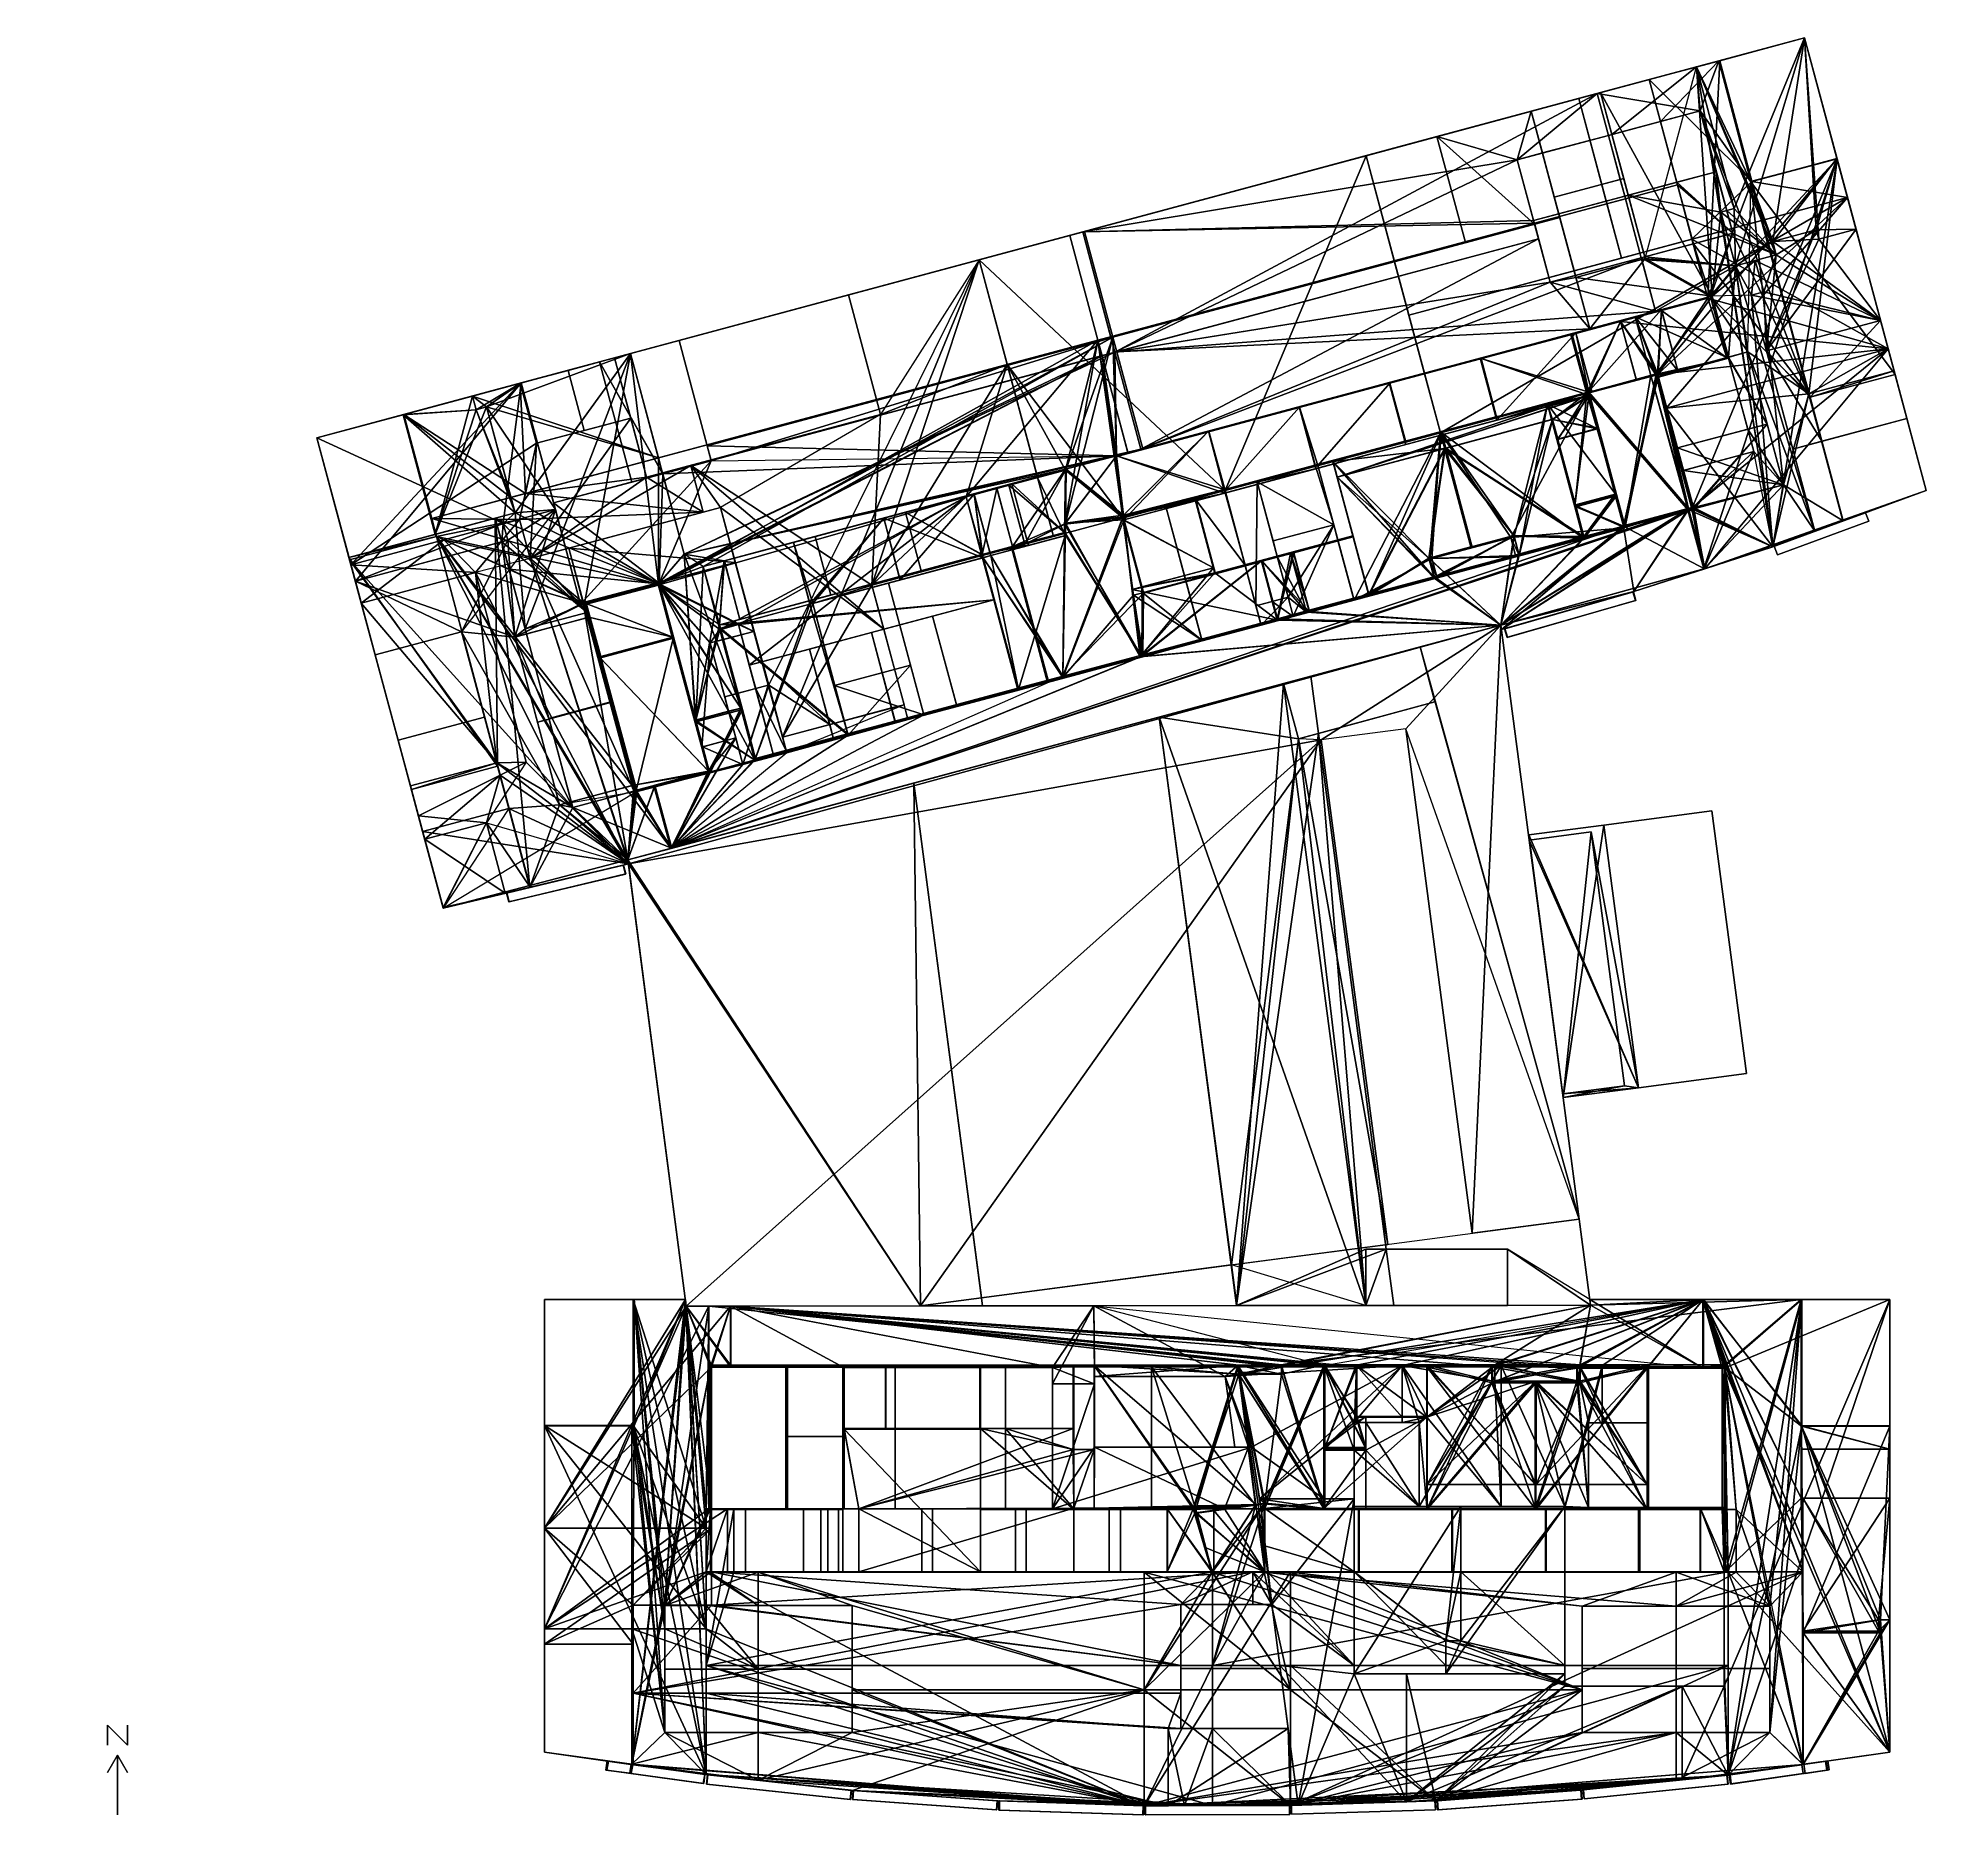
# Model space of a CAD drawing. Header units: metres. Extents: x -3 to 91.7, y -102.4 to -12.1.
import ezdxf

# ---------------------------------------------------------------- set-up
doc = ezdxf.new("R2010")
doc.units = ezdxf.units.M

msp = doc.modelspace()

# ---------------------------------------------------------------- linework, layer by layer
at = {"layer": '1', "color": 3}
for points in [[(0.46, -96.8, 0.1), (0.46, -96.8), (0.46, -97.8), (0.46, -97.8, 0.1)], [(0.46, -96.8, 0.1), (0.46, -96.8), (1.46, -97.8), (1.46, -97.8, 0.1)], [(1.46, -96.8, 0.1), (1.46, -96.8), (1.46, -97.8), (1.46, -97.8, 0.1)], [(0.96, -98.3, 0.1), (0.96, -98.3), (0.46, -99.166), (0.46, -99.166, 0.1)], [(0.96, -98.3, 0.1), (0.96, -98.3), (0.96, -101.3), (0.96, -101.3, 0.1)], [(0.96, -98.3, 0.1), (0.96, -98.3), (1.46, -99.166), (1.46, -99.166, 0.1)]]:
    msp.add_3dface(points, dxfattribs=at)
at = {"layer": 'Building Shading', "color": 195}
for points in [[(84.22, -38.08, 8.7), (88.8, -36.4, 8.7), (88.64, -35.97, 8.7), (84.06, -37.65, 8.7)], [(84.06, -37.65, 8.7), (88.64, -35.97, 8.7), (88.8, -36.4, 8.7), (84.22, -38.08, 8.7)], [(84.22, -38.08, 7.68), (88.8, -36.4, 7.68), (88.64, -35.97, 7.68), (84.06, -37.65, 7.68)], [(84.06, -37.65, 7.68), (88.64, -35.97, 7.68), (88.8, -36.4, 7.68), (84.22, -38.08, 7.68)], [(70.66, -42.23, 8.7), (77.1, -40.37, 8.7), (76.97, -39.94, 8.7), (70.53, -41.79, 8.7)], [(70.53, -41.79, 8.7), (76.97, -39.94, 8.7), (77.1, -40.37, 8.7), (70.66, -42.23, 8.7)], [(70.66, -42.23, 7.68), (77.1, -40.37, 7.68), (76.97, -39.94, 7.68), (70.53, -41.79, 7.68)], [(70.53, -41.79, 7.68), (76.97, -39.94, 7.68), (77.1, -40.37, 7.68), (70.66, -42.23, 7.68)], [(70.68, -42.22, 13.27), (77.12, -40.37, 13.27), (77, -39.93, 13.27), (70.55, -41.78, 13.27)], [(70.55, -41.78, 13.27), (77, -39.93, 13.27), (77.12, -40.37, 13.27), (70.68, -42.22, 13.27)], [(70.68, -42.22, 12.26), (77.12, -40.37, 12.26), (77, -39.93, 12.26), (70.55, -41.78, 12.26)], [(70.55, -41.78, 12.26), (77, -39.93, 12.26), (77.12, -40.37, 12.26), (70.68, -42.22, 12.26)], [(70.67, -42.22, 17.84), (77.12, -40.37, 17.84), (76.99, -39.93, 17.84), (70.55, -41.79, 17.84)], [(70.55, -41.79, 17.84), (76.99, -39.93, 17.84), (77.12, -40.37, 17.84), (70.67, -42.22, 17.84)], [(70.67, -42.22, 16.83), (77.12, -40.37, 16.83), (76.99, -39.93, 16.83), (70.55, -41.79, 16.83)], [(70.55, -41.79, 16.83), (76.99, -39.93, 16.83), (77.12, -40.37, 16.83), (70.67, -42.22, 16.83)], [(70.67, -42.22, 22.42), (77.12, -40.37, 22.42), (76.99, -39.93, 22.42), (70.55, -41.79, 22.42)], [(70.55, -41.79, 22.42), (76.99, -39.93, 22.42), (77.12, -40.37, 22.42), (70.67, -42.22, 22.42)], [(70.67, -42.22, 21.4), (77.12, -40.37, 21.4), (76.99, -39.93, 21.4), (70.55, -41.79, 21.4)], [(70.55, -41.79, 21.4), (76.99, -39.93, 21.4), (77.12, -40.37, 21.4), (70.67, -42.22, 21.4)], [(63.57, -75.74, 24.23), (59.44, -44.54, 24.23), (53.2, -46.22, 24.23)], [(57.09, -75.75, 24.23), (53.2, -46.22, 24.23), (59.44, -44.54, 24.23)], [(57.09, -75.75, 24.23), (59.44, -44.54, 24.23), (60.19, -47.31, 24.23)], [(63.57, -75.74, 24.23), (60.19, -47.31, 24.23), (59.44, -44.54, 24.23)], [(63.57, -75.74, 24.23), (53.2, -46.22, 24.23), (57.09, -75.75, 24.23)], [(57.09, -75.75, 24.23), (60.19, -47.31, 24.23), (61.2, -47.04, 24.23)], [(57.09, -75.75, 24.23), (61.2, -47.04, 24.23), (64.6, -72.92, 24.23)], [(63.57, -75.74, 24.23), (61.2, -47.04, 24.23), (60.19, -47.31, 24.23)], [(63.57, -75.74, 24.23), (64.6, -72.92, 24.23), (61.2, -47.04, 24.23)], [(82.67, -64.1, 4.01), (80.93, -50.92, 4.01), (75.51, -51.64, 3.05), (77.24, -64.82, 3.05)], [(77.24, -64.82, 3.05), (75.51, -51.64, 3.05), (80.93, -50.92, 4.01), (82.67, -64.1, 4.01)], [(77.24, -64.82, 3.05), (75.51, -51.64, 3.05), (71.74, -52.13, 3.05)], [(73.47, -65.31, 3.05), (71.74, -52.13, 3.05), (75.51, -51.64, 3.05)], [(77.24, -64.82, 3.05), (71.77, -52.39, 3.05), (74.87, -51.98, 3.05)], [(73.47, -65.31, 3.05), (74.87, -51.98, 3.05), (71.77, -52.39, 3.05)], [(73.47, -65.31, 3.05), (75.51, -51.64, 3.05), (77.24, -64.82, 3.05)], [(73.47, -65.31, 3.05), (76.55, -64.72, 3.05), (74.87, -51.98, 3.05)], [(77.24, -64.82, 3.05), (74.87, -51.98, 3.05), (76.55, -64.72, 3.05)], [(77.24, -64.82, 3.05), (71.74, -52.13, 3.05), (71.77, -52.39, 3.05)], [(73.47, -65.31, 3.05), (71.77, -52.39, 3.05), (71.74, -52.13, 3.05)], [(20.58, -55.49, 22.42), (26.44, -54.1, 22.42), (26.33, -53.65, 22.42), (20.47, -55.05, 22.42)], [(20.47, -55.05, 22.42), (26.33, -53.65, 22.42), (26.44, -54.1, 22.42), (20.58, -55.49, 22.42)], [(20.58, -55.49, 21.4), (26.44, -54.1, 21.4), (26.33, -53.65, 21.4), (20.47, -55.05, 21.4)], [(20.47, -55.05, 21.4), (26.33, -53.65, 21.4), (26.44, -54.1, 21.4), (20.58, -55.49, 21.4)], [(20.6, -55.49, 8.7), (26.45, -54.09, 8.7), (26.34, -53.65, 8.7), (20.49, -55.04, 8.7)], [(20.49, -55.04, 8.7), (26.34, -53.65, 8.7), (26.45, -54.09, 8.7), (20.6, -55.49, 8.7)], [(20.6, -55.49, 7.68), (26.45, -54.09, 7.68), (26.34, -53.65, 7.68), (20.49, -55.04, 7.68)], [(20.49, -55.04, 7.68), (26.34, -53.65, 7.68), (26.45, -54.09, 7.68), (20.6, -55.49, 7.68)], [(77.24, -64.82, 3.05), (76.55, -64.72, 3.05), (73.45, -65.12, 3.05)], [(73.47, -65.31, 3.05), (73.45, -65.12, 3.05), (76.55, -64.72, 3.05)], [(77.24, -64.82, 3.05), (73.45, -65.12, 3.05), (73.47, -65.31, 3.05)], [(57.09, -75.75, 24.23), (64.6, -72.92, 24.23), (63.57, -72.92, 24.23)], [(57.09, -75.75, 24.23), (63.57, -72.92, 24.23), (63.57, -75.74, 24.23)], [(63.57, -75.74, 24.23), (63.57, -72.92, 24.23), (64.6, -72.92, 24.23)], [(25.46, -99.05, 17.84), (26.66, -99.21, 17.84), (26.73, -98.76, 17.84), (25.52, -98.59, 17.84)], [(25.52, -98.59, 17.84), (26.73, -98.76, 17.84), (26.66, -99.21, 17.84), (25.46, -99.05, 17.84)], [(25.46, -99.05, 16.83), (26.66, -99.21, 16.83), (26.73, -98.76, 16.83), (25.52, -98.59, 16.83)], [(25.52, -98.59, 16.83), (26.73, -98.76, 16.83), (26.66, -99.21, 16.83), (25.46, -99.05, 16.83)], [(25.51, -99.05, 13.27), (30.34, -99.73, 13.27), (30.41, -99.27, 13.27), (25.58, -98.6, 13.27)], [(25.58, -98.6, 13.27), (30.41, -99.27, 13.27), (30.34, -99.73, 13.27), (25.51, -99.05, 13.27)], [(25.51, -99.05, 12.26), (30.34, -99.73, 12.26), (30.41, -99.27, 12.26), (25.58, -98.6, 12.26)], [(25.58, -98.6, 12.26), (30.41, -99.27, 12.26), (30.34, -99.73, 12.26), (25.51, -99.05, 12.26)], [(26.73, -99.22, 17.84), (30.36, -99.73, 17.84), (30.42, -99.28, 17.84), (26.8, -98.77, 17.84)], [(26.8, -98.77, 17.84), (30.42, -99.28, 17.84), (30.36, -99.73, 17.84), (26.73, -99.22, 17.84)], [(26.73, -99.22, 16.83), (30.36, -99.73, 16.83), (30.42, -99.28, 16.83), (26.8, -98.77, 16.83)], [(26.8, -98.77, 16.83), (30.42, -99.28, 16.83), (30.36, -99.73, 16.83), (26.73, -99.22, 16.83)], [(30.51, -99.75, 13.27), (37.71, -100.52, 13.27), (37.76, -100.06, 13.27), (30.56, -99.29, 13.27)], [(30.56, -99.29, 13.27), (37.76, -100.06, 13.27), (37.71, -100.52, 13.27), (30.51, -99.75, 13.27)], [(30.51, -99.75, 12.26), (37.71, -100.52, 12.26), (37.76, -100.06, 12.26), (30.56, -99.29, 12.26)], [(30.56, -99.29, 12.26), (37.76, -100.06, 12.26), (37.71, -100.52, 12.26), (30.51, -99.75, 12.26)], [(30.52, -99.75, 8.7), (37.72, -100.52, 8.7), (37.76, -100.07, 8.7), (30.57, -99.29, 8.7)], [(30.57, -99.29, 8.7), (37.76, -100.07, 8.7), (37.72, -100.52, 8.7), (30.52, -99.75, 8.7)], [(30.52, -99.75, 7.68), (37.72, -100.52, 7.68), (37.76, -100.07, 7.68), (30.57, -99.29, 7.68)], [(30.57, -99.29, 7.68), (37.76, -100.07, 7.68), (37.72, -100.52, 7.68), (30.52, -99.75, 7.68)], [(30.52, -99.75, 17.84), (37.72, -100.52, 17.84), (37.77, -100.07, 17.84), (30.57, -99.29, 17.84)], [(30.57, -99.29, 17.84), (37.77, -100.07, 17.84), (37.72, -100.52, 17.84), (30.52, -99.75, 17.84)], [(30.52, -99.75, 16.83), (37.72, -100.52, 16.83), (37.77, -100.07, 16.83), (30.57, -99.29, 16.83)], [(30.57, -99.29, 16.83), (37.77, -100.07, 16.83), (37.72, -100.52, 16.83), (30.52, -99.75, 16.83)], [(74.53, -100.5, 13.27), (81.73, -99.76, 13.27), (81.68, -99.31, 13.27), (74.48, -100.04, 13.27)], [(74.48, -100.04, 13.27), (81.68, -99.31, 13.27), (81.73, -99.76, 13.27), (74.53, -100.5, 13.27)], [(74.53, -100.5, 12.26), (81.73, -99.76, 12.26), (81.68, -99.31, 12.26), (74.48, -100.04, 12.26)], [(74.48, -100.04, 12.26), (81.68, -99.31, 12.26), (81.73, -99.76, 12.26), (74.53, -100.5, 12.26)], [(74.53, -100.5, 17.84), (81.74, -99.76, 17.84), (81.69, -99.31, 17.84), (74.49, -100.04, 17.84)], [(74.49, -100.04, 17.84), (81.69, -99.31, 17.84), (81.74, -99.76, 17.84), (74.53, -100.5, 17.84)], [(74.53, -100.5, 16.83), (81.74, -99.76, 16.83), (81.69, -99.31, 16.83), (74.49, -100.04, 16.83)], [(74.49, -100.04, 16.83), (81.69, -99.31, 16.83), (81.74, -99.76, 16.83), (74.53, -100.5, 16.83)], [(81.86, -99.75, 13.27), (86.69, -99.06, 13.27), (86.62, -98.61, 13.27), (81.8, -99.29, 13.27)], [(81.8, -99.29, 13.27), (86.62, -98.61, 13.27), (86.69, -99.06, 13.27), (81.86, -99.75, 13.27)], [(81.86, -99.75, 12.26), (86.69, -99.06, 12.26), (86.62, -98.61, 12.26), (81.8, -99.29, 12.26)], [(81.8, -99.29, 12.26), (86.62, -98.61, 12.26), (86.69, -99.06, 12.26), (81.86, -99.75, 12.26)], [(81.88, -99.74, 17.84), (85.5, -99.23, 17.84), (85.44, -98.78, 17.84), (81.81, -99.29, 17.84)], [(81.81, -99.29, 17.84), (85.44, -98.78, 17.84), (85.5, -99.23, 17.84), (81.88, -99.74, 17.84)], [(81.88, -99.74, 16.83), (85.5, -99.23, 16.83), (85.44, -98.78, 16.83), (81.81, -99.29, 16.83)], [(81.81, -99.29, 16.83), (85.44, -98.78, 16.83), (85.5, -99.23, 16.83), (81.88, -99.74, 16.83)], [(81.9, -99.74, 8.7), (86.73, -99.06, 8.7), (86.66, -98.6, 8.7), (81.84, -99.29, 8.7)], [(81.84, -99.29, 8.7), (86.66, -98.6, 8.7), (86.73, -99.06, 8.7), (81.9, -99.74, 8.7)], [(81.9, -99.74, 7.68), (86.73, -99.06, 7.68), (86.66, -98.6, 7.68), (81.84, -99.29, 7.68)], [(81.84, -99.29, 7.68), (86.66, -98.6, 7.68), (86.73, -99.06, 7.68), (81.9, -99.74, 7.68)], [(85.6, -99.22, 17.84), (86.81, -99.04, 17.84), (86.74, -98.59, 17.84), (85.54, -98.76, 17.84)], [(85.54, -98.76, 17.84), (86.74, -98.59, 17.84), (86.81, -99.04, 17.84), (85.6, -99.22, 17.84)], [(85.6, -99.22, 16.83), (86.81, -99.04, 16.83), (86.74, -98.59, 16.83), (85.54, -98.76, 16.83)], [(85.54, -98.76, 16.83), (86.74, -98.59, 16.83), (86.81, -99.04, 16.83), (85.6, -99.22, 16.83)], [(37.83, -100.53, 13.27), (45.05, -101.05, 13.27), (45.09, -100.59, 13.27), (37.87, -100.08, 13.27)], [(37.87, -100.08, 13.27), (45.09, -100.59, 13.27), (45.05, -101.05, 13.27), (37.83, -100.53, 13.27)], [(37.83, -100.53, 12.26), (45.05, -101.05, 12.26), (45.09, -100.59, 12.26), (37.87, -100.08, 12.26)], [(37.87, -100.08, 12.26), (45.09, -100.59, 12.26), (45.05, -101.05, 12.26), (37.83, -100.53, 12.26)], [(37.83, -100.53, 17.84), (45.05, -101.05, 17.84), (45.08, -100.59, 17.84), (37.86, -100.08, 17.84)], [(37.86, -100.08, 17.84), (45.08, -100.59, 17.84), (45.05, -101.05, 17.84), (37.83, -100.53, 17.84)], [(37.83, -100.53, 16.83), (45.05, -101.05, 16.83), (45.08, -100.59, 16.83), (37.86, -100.08, 16.83)], [(37.86, -100.08, 16.83), (45.08, -100.59, 16.83), (45.05, -101.05, 16.83), (37.83, -100.53, 16.83)], [(37.83, -100.53, 22.42), (45.05, -101.05, 22.42), (45.08, -100.59, 22.42), (37.86, -100.08, 22.42)], [(37.86, -100.08, 22.42), (45.08, -100.59, 22.42), (45.05, -101.05, 22.42), (37.83, -100.53, 22.42)], [(37.83, -100.53, 21.4), (45.05, -101.05, 21.4), (45.08, -100.59, 21.4), (37.86, -100.08, 21.4)], [(37.86, -100.08, 21.4), (45.08, -100.59, 21.4), (45.05, -101.05, 21.4), (37.83, -100.53, 21.4)], [(37.84, -100.53, 7.68), (45.06, -101.05, 7.68), (45.09, -100.59, 7.68), (37.87, -100.08, 7.68)], [(37.87, -100.08, 7.68), (45.09, -100.59, 7.68), (45.06, -101.05, 7.68), (37.84, -100.53, 7.68)], [(37.84, -100.53, 8.7), (45.06, -101.05, 8.7), (45.09, -100.59, 8.7), (37.87, -100.08, 8.7)], [(37.87, -100.08, 8.7), (45.09, -100.59, 8.7), (45.06, -101.05, 8.7), (37.84, -100.53, 8.7)], [(67.17, -101.05, 17.84), (74.39, -100.51, 17.84), (74.35, -100.06, 17.84), (67.13, -100.59, 17.84)], [(67.13, -100.59, 17.84), (74.35, -100.06, 17.84), (74.39, -100.51, 17.84), (67.17, -101.05, 17.84)], [(67.17, -101.05, 16.83), (74.39, -100.51, 16.83), (74.35, -100.06, 16.83), (67.13, -100.59, 16.83)], [(67.13, -100.59, 16.83), (74.35, -100.06, 16.83), (74.39, -100.51, 16.83), (67.17, -101.05, 16.83)], [(67.19, -101.04, 8.7), (74.41, -100.51, 8.7), (74.38, -100.05, 8.7), (67.16, -100.59, 8.7)], [(67.16, -100.59, 8.7), (74.38, -100.05, 8.7), (74.41, -100.51, 8.7), (67.19, -101.04, 8.7)], [(67.19, -101.04, 7.68), (74.41, -100.51, 7.68), (74.38, -100.05, 7.68), (67.16, -100.59, 7.68)], [(67.16, -100.59, 7.68), (74.38, -100.05, 7.68), (74.41, -100.51, 7.68), (67.19, -101.04, 7.68)], [(67.2, -101.04, 13.27), (74.42, -100.51, 13.27), (74.38, -100.05, 13.27), (67.16, -100.59, 13.27)], [(67.16, -100.59, 13.27), (74.38, -100.05, 13.27), (74.42, -100.51, 13.27), (67.2, -101.04, 13.27)], [(67.2, -101.04, 12.26), (74.42, -100.51, 12.26), (74.38, -100.05, 12.26), (67.16, -100.59, 12.26)], [(67.16, -100.59, 12.26), (74.38, -100.05, 12.26), (74.42, -100.51, 12.26), (67.2, -101.04, 12.26)], [(67.2, -101.04, 22.42), (74.42, -100.51, 22.42), (74.39, -100.05, 22.42), (67.17, -100.59, 22.42)], [(67.17, -100.59, 22.42), (74.39, -100.05, 22.42), (74.42, -100.51, 22.42), (67.2, -101.04, 22.42)], [(67.2, -101.04, 21.4), (74.42, -100.51, 21.4), (74.39, -100.05, 21.4), (67.17, -100.59, 21.4)], [(67.17, -100.59, 21.4), (74.39, -100.05, 21.4), (74.42, -100.51, 21.4), (67.2, -101.04, 21.4)], [(45.16, -101.06, 13.27), (52.4, -101.29, 13.27), (52.41, -100.84, 13.27), (45.18, -100.6, 13.27)], [(45.18, -100.6, 13.27), (52.41, -100.84, 13.27), (52.4, -101.29, 13.27), (45.16, -101.06, 13.27)], [(45.16, -101.06, 12.26), (52.4, -101.29, 12.26), (52.41, -100.84, 12.26), (45.18, -100.6, 12.26)], [(45.18, -100.6, 12.26), (52.41, -100.84, 12.26), (52.4, -101.29, 12.26), (45.16, -101.06, 12.26)], [(45.16, -101.06, 17.84), (52.39, -101.29, 17.84), (52.41, -100.84, 17.84), (45.17, -100.6, 17.84)], [(45.17, -100.6, 17.84), (52.41, -100.84, 17.84), (52.39, -101.29, 17.84), (45.16, -101.06, 17.84)], [(45.16, -101.06, 16.83), (52.39, -101.29, 16.83), (52.41, -100.84, 16.83), (45.17, -100.6, 16.83)], [(45.17, -100.6, 16.83), (52.41, -100.84, 16.83), (52.39, -101.29, 16.83), (45.16, -101.06, 16.83)], [(45.16, -101.06, 22.42), (52.4, -101.29, 22.42), (52.42, -100.84, 22.42), (45.18, -100.6, 22.42)], [(45.18, -100.6, 22.42), (52.42, -100.84, 22.42), (52.4, -101.29, 22.42), (45.16, -101.06, 22.42)], [(45.16, -101.06, 21.4), (52.4, -101.29, 21.4), (52.42, -100.84, 21.4), (45.18, -100.6, 21.4)], [(45.18, -100.6, 21.4), (52.42, -100.84, 21.4), (52.4, -101.29, 21.4), (45.16, -101.06, 21.4)], [(45.19, -101.06, 8.7), (52.42, -101.29, 8.7), (52.44, -100.84, 8.7), (45.2, -100.6, 8.7)], [(45.2, -100.6, 8.7), (52.44, -100.84, 8.7), (52.42, -101.29, 8.7), (45.19, -101.06, 8.7)], [(45.19, -101.06, 7.68), (52.42, -101.29, 7.68), (52.44, -100.84, 7.68), (45.2, -100.6, 7.68)], [(45.2, -100.6, 7.68), (52.44, -100.84, 7.68), (52.42, -101.29, 7.68), (45.19, -101.06, 7.68)], [(52.51, -101.3, 22.42), (59.75, -101.28, 22.42), (59.75, -100.82, 22.42), (52.51, -100.84, 22.42)], [(52.51, -100.84, 22.42), (59.75, -100.82, 22.42), (59.75, -101.28, 22.42), (52.51, -101.3, 22.42)], [(52.51, -101.3, 21.4), (59.75, -101.28, 21.4), (59.75, -100.82, 21.4), (52.51, -100.84, 21.4)], [(52.51, -100.84, 21.4), (59.75, -100.82, 21.4), (59.75, -101.28, 21.4), (52.51, -101.3, 21.4)], [(52.52, -101.3, 17.84), (59.76, -101.28, 17.84), (59.75, -100.82, 17.84), (52.52, -100.84, 17.84)], [(52.52, -100.84, 17.84), (59.75, -100.82, 17.84), (59.76, -101.28, 17.84), (52.52, -101.3, 17.84)], [(52.52, -101.3, 16.83), (59.76, -101.28, 16.83), (59.75, -100.82, 16.83), (52.52, -100.84, 16.83)], [(52.52, -100.84, 16.83), (59.75, -100.82, 16.83), (59.76, -101.28, 16.83), (52.52, -101.3, 16.83)], [(59.85, -101.27, 22.42), (67.06, -101.05, 22.42), (67.04, -100.6, 22.42), (59.83, -100.82, 22.42)], [(59.83, -100.82, 22.42), (67.04, -100.6, 22.42), (67.06, -101.05, 22.42), (59.85, -101.27, 22.42)], [(59.85, -101.27, 21.4), (67.06, -101.05, 21.4), (67.04, -100.6, 21.4), (59.83, -100.82, 21.4)], [(59.83, -100.82, 21.4), (67.04, -100.6, 21.4), (67.06, -101.05, 21.4), (59.85, -101.27, 21.4)], [(59.85, -101.27, 13.27), (67.06, -101.05, 13.27), (67.05, -100.6, 13.27), (59.84, -100.82, 13.27)], [(59.84, -100.82, 13.27), (67.05, -100.6, 13.27), (67.06, -101.05, 13.27), (59.85, -101.27, 13.27)], [(59.85, -101.27, 12.26), (67.06, -101.05, 12.26), (67.05, -100.6, 12.26), (59.84, -100.82, 12.26)], [(59.84, -100.82, 12.26), (67.05, -100.6, 12.26), (67.06, -101.05, 12.26), (59.85, -101.27, 12.26)], [(59.85, -101.27, 17.84), (67.06, -101.05, 17.84), (67.05, -100.6, 17.84), (59.84, -100.82, 17.84)], [(59.84, -100.82, 17.84), (67.05, -100.6, 17.84), (67.06, -101.05, 17.84), (59.85, -101.27, 17.84)], [(59.85, -101.27, 16.83), (67.06, -101.05, 16.83), (67.05, -100.6, 16.83), (59.84, -100.82, 16.83)], [(59.84, -100.82, 16.83), (67.05, -100.6, 16.83), (67.06, -101.05, 16.83), (59.85, -101.27, 16.83)]]:
    msp.add_3dface(points, dxfattribs=at)
at = {"layer": 'THERMAL_ZONE_1', "color": 43}
for points in [[(85.57, -12.14, 10.52), (85.57, -12.14, 8.99), (74.25, -15.19, 8.99), (74.25, -15.19, 10.52)], [(87.73, -20.16, 10.52), (87.73, -20.16, 8.99), (85.57, -12.14, 8.99), (85.57, -12.14, 10.52)], [(74.25, -15.19, 10.52), (74.25, -15.19, 8.99), (63.59, -18.06, 8.99), (63.59, -18.06, 10.52)], [(63.59, -18.06, 10.52), (63.59, -18.06, 8.99), (44.18, -23.28, 8.99), (44.18, -23.28, 10.52)], [(89.77, -27.74, 10.52), (89.77, -27.74, 8.99), (87.73, -20.16, 8.99), (87.73, -20.16, 10.52)], [(44.18, -23.28, 10.52), (44.18, -23.28, 8.99), (37.62, -25.04, 8.99), (37.62, -25.04, 10.52)], [(37.62, -25.04, 10.52), (37.62, -25.04, 8.99), (25.89, -28.2, 8.99), (25.89, -28.2, 10.52)], [(25.89, -28.2, 10.52), (25.89, -28.2, 8.99), (23.56, -28.83, 8.99), (23.56, -28.83, 10.52)], [(91.68, -34.85, 10.52), (91.68, -34.85, 8.99), (89.77, -27.74, 8.99), (89.77, -27.74, 10.52)], [(23.56, -28.83, 10.52), (23.56, -28.83, 8.99), (21.16, -29.47, 8.99), (21.16, -29.47, 10.52)], [(21.16, -29.47, 10.52), (21.16, -29.47, 8.99), (10.96, -32.22, 8.99), (10.96, -32.22, 10.52)], [(10.96, -32.22, 10.52), (10.96, -32.22, 8.99), (12.67, -38.58, 8.99), (12.67, -38.58, 10.52)], [(83.99, -37.68, 10.52), (83.99, -37.68, 8.99), (91.68, -34.85, 8.99), (91.68, -34.85, 10.52)], [(80.57, -38.78, 10.52), (80.57, -38.78, 8.99), (83.99, -37.68, 8.99), (83.99, -37.68, 10.52)], [(12.67, -38.58, 10.52), (12.67, -38.58, 8.99), (13.18, -40.51, 8.99), (13.18, -40.51, 10.52)], [(77.02, -39.92, 10.52), (77.02, -39.92, 8.99), (80.57, -38.78, 8.99), (80.57, -38.78, 10.52)], [(13.18, -40.51, 10.52), (13.18, -40.51, 8.99), (16.05, -51.17, 8.99), (16.05, -51.17, 10.52)], [(70.38, -41.83, 10.52), (70.38, -41.83, 8.99), (77.02, -39.92, 8.99), (77.02, -39.92, 10.52)], [(28.76, -52.8, 10.52), (28.76, -52.8, 8.99), (70.35, -41.61, 8.99), (70.35, -41.61, 10.52)], [(70.35, -41.61, 10.52), (70.35, -41.61, 8.99), (70.38, -41.83, 8.99), (70.38, -41.83, 10.52)], [(16.05, -51.17, 10.52), (16.05, -51.17, 8.99), (16.37, -52.35, 8.99), (16.37, -52.35, 10.52)], [(16.37, -52.35, 10.52), (16.37, -52.35, 8.99), (17.29, -55.77, 8.99), (17.29, -55.77, 10.52)], [(26.56, -53.39, 10.52), (26.56, -53.39, 8.99), (28.76, -52.8, 8.99), (28.76, -52.8, 10.52)], [(20.41, -55.06, 10.52), (20.41, -55.06, 8.99), (26.59, -53.59, 8.99), (26.59, -53.59, 10.52)], [(26.59, -53.59, 10.52), (26.59, -53.59, 8.99), (26.56, -53.39, 8.99), (26.56, -53.39, 10.52)], [(17.3, -55.81, 10.52), (17.3, -55.81, 8.99), (20.41, -55.06, 8.99), (20.41, -55.06, 10.52)]]:
    msp.add_3dface(points, dxfattribs=at)
at = {"layer": 'THERMAL_ZONE_1', "color": 8}
for points in [[(76.4, -23.19, 8.99), (74.25, -15.19, 8.99), (85.57, -12.14, 8.99), (87.73, -20.16, 8.99)], [(65.73, -26.05, 8.99), (63.59, -18.06, 8.99), (74.25, -15.19, 8.99), (76.4, -23.19, 8.99)], [(56.51, -34.85, 8.99), (44.18, -23.28, 8.99), (63.59, -18.06, 8.99)], [(56.51, -34.85, 8.99), (63.59, -18.06, 8.99), (67.31, -31.96, 8.99)], [(67.31, -31.96, 8.99), (65.73, -26.05, 8.99), (87.73, -20.16, 8.99)], [(67.31, -31.96, 8.99), (87.73, -20.16, 8.99), (78.2, -29.04, 8.99)], [(87.73, -20.16, 8.99), (78.64, -30.72, 8.99), (78.2, -29.04, 8.99)], [(87.73, -20.16, 8.99), (89.77, -27.74, 8.99), (78.64, -30.72, 8.99)], [(44.18, -23.28, 8.99), (34.32, -47.23, 8.99), (33.62, -44.62, 8.99)], [(44.18, -23.28, 8.99), (38.8, -39.6, 8.99), (34.32, -47.23, 8.99)], [(39.23, -31.04, 8.99), (37.62, -25.04, 8.99), (44.18, -23.28, 8.99)], [(44.18, -23.28, 8.99), (47.9, -37.16, 8.99), (38.8, -39.6, 8.99)], [(56.51, -34.85, 8.99), (47.9, -37.16, 8.99), (44.18, -23.28, 8.99)], [(27.49, -34.19, 8.99), (25.89, -28.2, 8.99), (37.62, -25.04, 8.99), (39.23, -31.04, 8.99)], [(24.36, -31.84, 8.99), (23.56, -28.83, 8.99), (25.89, -28.2, 8.99), (26.7, -31.22, 8.99)], [(79.98, -35.69, 8.99), (78.64, -30.72, 8.99), (89.77, -27.74, 8.99)], [(80.57, -38.78, 8.99), (79.98, -35.69, 8.99), (89.77, -27.74, 8.99)], [(80.57, -38.78, 8.99), (89.77, -27.74, 8.99), (91.68, -34.85, 8.99)], [(21.97, -32.48, 8.99), (21.16, -29.47, 8.99), (23.56, -28.83, 8.99), (24.36, -31.84, 8.99)], [(76.54, -36.61, 8.99), (74.76, -29.96, 8.99), (78.2, -29.04, 8.99), (79.98, -35.69, 8.99)], [(12.67, -38.58, 8.99), (10.96, -32.22, 8.99), (21.16, -29.47, 8.99)], [(12.67, -38.58, 8.99), (21.16, -29.47, 8.99), (21.97, -32.48, 8.99)], [(70.84, -37.22, 8.99), (67.31, -31.96, 8.99), (74.76, -29.96, 8.99)], [(70.84, -37.22, 8.99), (74.76, -29.96, 8.99), (76.57, -36.72, 8.99)], [(21.65, -38.27, 8.99), (21.97, -32.48, 8.99), (26.7, -31.22, 8.99)], [(21.65, -38.27, 8.99), (26.7, -31.22, 8.99), (27.49, -34.19, 8.99)], [(31.2, -35.71, 8.99), (29.71, -33.6, 8.99), (39.23, -31.04, 8.99)], [(56.51, -34.85, 8.99), (67.31, -31.96, 8.99), (58.12, -34.42, 8.99)], [(62.98, -40.36, 8.99), (61.17, -33.6, 8.99), (67.31, -31.96, 8.99)], [(62.98, -40.36, 8.99), (67.31, -31.96, 8.99), (66.89, -38.27, 8.99)], [(67.31, -31.96, 8.99), (68.86, -37.74, 8.99), (66.89, -38.27, 8.99)], [(70.84, -37.22, 8.99), (68.86, -37.74, 8.99), (67.31, -31.96, 8.99)], [(12.67, -38.58, 8.99), (21.97, -32.48, 8.99), (21.13, -36.31, 8.99)], [(21.65, -38.27, 8.99), (21.13, -36.31, 8.99), (21.97, -32.48, 8.99)], [(21.65, -38.27, 8.99), (27.49, -34.19, 8.99), (29.71, -33.6, 8.99)], [(21.65, -38.27, 8.99), (29.71, -33.6, 8.99), (30.34, -35.94, 8.99)], [(31.2, -35.71, 8.99), (30.34, -35.94, 8.99), (29.71, -33.6, 8.99)], [(58.92, -37.38, 8.99), (58.12, -34.42, 8.99), (61.17, -33.6, 8.99), (61.96, -36.57, 8.99)], [(55.36, -42.4, 8.99), (53.54, -35.65, 8.99), (56.51, -34.85, 8.99), (58.32, -41.61, 8.99)], [(58.12, -34.42, 8.99), (58.06, -40.64, 8.99), (56.51, -34.85, 8.99)], [(58.12, -34.42, 8.99), (59.68, -40.21, 8.99), (58.06, -40.64, 8.99)], [(80.57, -38.78, 8.99), (91.68, -34.85, 8.99), (83.99, -37.68, 8.99)], [(24.32, -40.5, 8.99), (23.59, -37.75, 8.99), (31.2, -35.71, 8.99), (31.94, -38.46, 8.99)], [(79.76, -35.75, 8.99), (70.35, -41.61, 8.99), (28.76, -52.8, 8.99)], [(33.62, -44.62, 8.99), (33.59, -44.62, 8.99), (31.2, -35.71, 8.99)], [(47.61, -44.48, 8.99), (45.8, -37.72, 8.99), (53.54, -35.65, 8.99), (55.36, -42.4, 8.99)], [(79.76, -35.75, 8.99), (70.38, -41.83, 8.99), (70.35, -41.61, 8.99)], [(79.76, -35.75, 8.99), (77.02, -39.92, 8.99), (70.38, -41.83, 8.99)], [(76.57, -36.72, 8.99), (76.54, -36.61, 8.99), (79.76, -35.75, 8.99)], [(79.76, -35.75, 8.99), (80.57, -38.78, 8.99), (77.02, -39.92, 8.99)], [(80.57, -38.78, 8.99), (79.76, -35.75, 8.99), (79.98, -35.69, 8.99)], [(18.92, -38.97, 8.99), (12.67, -38.58, 8.99), (21.13, -36.31, 8.99)], [(18.92, -38.97, 8.99), (21.13, -36.31, 8.99), (21.65, -38.27, 8.99)], [(59.68, -40.21, 8.99), (58.92, -37.38, 8.99), (61.96, -36.57, 8.99)], [(59.93, -41.18, 8.99), (59.68, -40.21, 8.99), (61.96, -36.57, 8.99)], [(59.93, -41.18, 8.99), (61.96, -36.57, 8.99), (62.98, -40.36, 8.99)], [(67.15, -39.24, 8.99), (71.1, -38.18, 8.99), (76.57, -36.72, 8.99)], [(71.1, -38.18, 8.99), (70.84, -37.22, 8.99), (76.57, -36.72, 8.99)], [(21.65, -38.27, 8.99), (23.59, -37.75, 8.99), (26.85, -49.93, 8.99)], [(40.61, -46.35, 8.99), (38.8, -39.6, 8.99), (45.8, -37.72, 8.99), (47.61, -44.48, 8.99)], [(67.15, -39.24, 8.99), (66.89, -38.27, 8.99), (70.84, -37.22, 8.99)], [(67.15, -39.24, 8.99), (70.84, -37.22, 8.99), (71.1, -38.18, 8.99)], [(18.92, -38.97, 8.99), (13.18, -40.51, 8.99), (12.67, -38.58, 8.99)], [(21.65, -38.27, 8.99), (26.85, -49.93, 8.99), (26.56, -53.39, 8.99)], [(21.65, -38.27, 8.99), (26.56, -53.39, 8.99), (26.59, -53.59, 8.99)], [(28.06, -39.5, 8.99), (31.94, -38.46, 8.99), (32.87, -41.92, 8.99)], [(62.98, -40.36, 8.99), (66.89, -38.27, 8.99), (67.15, -39.24, 8.99)], [(16.05, -51.17, 8.99), (13.18, -40.51, 8.99), (18.92, -38.97, 8.99), (21.46, -48.48, 8.99)], [(25.07, -43.28, 8.99), (24.32, -40.5, 8.99), (28.06, -39.5, 8.99), (28.8, -42.28, 8.99)], [(28.06, -39.5, 8.99), (32.87, -41.92, 8.99), (30.69, -42.5, 8.99)], [(30.26, -47.73, 8.99), (28.06, -39.5, 8.99), (30.69, -42.5, 8.99)], [(38.8, -39.6, 8.99), (40.41, -45.6, 8.99), (34.32, -47.23, 8.99)], [(58.32, -41.61, 8.99), (58.06, -40.64, 8.99), (59.68, -40.21, 8.99)], [(26.85, -49.93, 8.99), (25.07, -43.28, 8.99), (28.8, -42.28, 8.99), (30.58, -48.93, 8.99)], [(30.26, -47.73, 8.99), (30.69, -42.5, 8.99), (31.97, -47.27, 8.99)], [(31.42, -45.21, 8.99), (30.69, -42.5, 8.99), (32.87, -41.92, 8.99), (33.59, -44.62, 8.99)], [(32.33, -48.6, 8.99), (31.42, -45.21, 8.99), (33.59, -44.62, 8.99)], [(32.33, -48.6, 8.99), (33.59, -44.62, 8.99), (33.62, -44.62, 8.99)], [(32.33, -48.6, 8.99), (33.62, -44.62, 8.99), (34.53, -48.01, 8.99)], [(34.53, -48.01, 8.99), (34.32, -47.23, 8.99), (40.41, -45.6, 8.99)], [(28.76, -52.8, 8.99), (30.58, -48.93, 8.99), (31.97, -47.27, 8.99)], [(28.76, -52.8, 8.99), (31.97, -47.27, 8.99), (32.33, -48.6, 8.99)], [(30.58, -48.93, 8.99), (30.26, -47.73, 8.99), (31.97, -47.27, 8.99)], [(28.76, -52.8, 8.99), (32.33, -48.6, 8.99), (34.53, -48.01, 8.99)], [(19.46, -51.52, 8.99), (16.05, -51.17, 8.99), (21.46, -48.48, 8.99)], [(28.76, -52.8, 8.99), (27.91, -49.64, 8.99), (30.58, -48.93, 8.99)], [(26.85, -49.93, 8.99), (28.76, -52.8, 8.99), (26.56, -53.39, 8.99)], [(26.85, -49.93, 8.99), (27.91, -49.64, 8.99), (28.76, -52.8, 8.99)], [(19.46, -51.52, 8.99), (16.37, -52.35, 8.99), (16.05, -51.17, 8.99)], [(17.29, -55.77, 8.99), (16.37, -52.35, 8.99), (19.46, -51.52, 8.99)], [(17.3, -55.81, 8.99), (17.29, -55.77, 8.99), (19.46, -51.52, 8.99)], [(17.3, -55.81, 8.99), (19.46, -51.52, 8.99), (20.41, -55.06, 8.99)], [(26.59, -53.59, 8.99), (20.41, -55.06, 8.99), (19.46, -51.52, 8.99)]]:
    msp.add_3dface(points, dxfattribs=at)
at = {"layer": 'THERMAL_ZONE_1', "color": 15}
for points in [[(87.21, -18.21, 10.52), (85.57, -12.14, 10.52), (81.32, -13.29, 10.52), (82.94, -19.35, 10.52)], [(82.94, -19.35, 10.52), (81.32, -13.29, 10.52), (77.79, -14.24, 10.52)], [(79.2, -19.52, 10.52), (77.79, -14.24, 10.52), (74.25, -15.19, 10.52), (75.66, -20.47, 10.52)], [(82.94, -19.35, 10.52), (77.79, -14.24, 10.52), (79.93, -22.24, 10.52)], [(75.66, -20.47, 10.52), (74.25, -15.19, 10.52), (63.59, -18.06, 10.52), (65, -23.33, 10.52)], [(65, -23.33, 10.52), (63.59, -18.06, 10.52), (48.72, -22.06, 10.52), (50.13, -27.31, 10.52)], [(87.73, -20.16, 10.52), (87.21, -18.21, 10.52), (82.94, -19.35, 10.52)], [(79.93, -22.24, 10.52), (79.2, -19.52, 10.52), (75.66, -20.47, 10.52), (76.4, -23.19, 10.52)], [(87.73, -20.16, 10.52), (82.94, -19.35, 10.52), (79.93, -22.24, 10.52)], [(76.4, -23.19, 10.52), (75.66, -20.47, 10.52), (65, -23.33, 10.52), (65.73, -26.05, 10.52)], [(89.77, -27.74, 10.52), (87.73, -20.16, 10.52), (79.93, -22.24, 10.52)], [(50.13, -27.31, 10.52), (48.72, -22.06, 10.52), (44.18, -23.28, 10.52), (45.58, -28.53, 10.52)], [(80.72, -25.2, 10.52), (79.93, -22.24, 10.52), (65.73, -26.05, 10.52), (66.52, -29, 10.52)], [(89.77, -27.74, 10.52), (79.93, -22.24, 10.52), (80.72, -25.2, 10.52)], [(45.58, -28.53, 10.52), (44.18, -23.28, 10.52), (37.62, -25.04, 10.52), (39.03, -30.29, 10.52)], [(66.52, -29, 10.52), (65, -23.33, 10.52), (50.13, -27.31, 10.52), (51.65, -32.99, 10.52)], [(39.03, -30.29, 10.52), (37.62, -25.04, 10.52), (25.89, -28.2, 10.52), (27.29, -33.43, 10.52)], [(89.77, -27.74, 10.52), (80.72, -25.2, 10.52), (76.35, -26.37, 10.52)], [(74.76, -29.96, 10.52), (76.35, -26.37, 10.52), (73.86, -27.04, 10.52)], [(74.76, -29.96, 10.52), (77.14, -29.32, 10.52), (76.35, -26.37, 10.52)], [(76.35, -26.37, 10.52), (77.14, -29.32, 10.52), (78.2, -29.04, 10.52)], [(89.77, -27.74, 10.52), (76.35, -26.37, 10.52), (78.2, -29.04, 10.52)], [(51.39, -36.22, 10.52), (50.13, -27.31, 10.52), (45.58, -28.53, 10.52)], [(51.02, -33.16, 10.52), (51.65, -32.99, 10.52), (50.13, -27.31, 10.52)], [(51.39, -36.22, 10.52), (51.02, -33.16, 10.52), (50.13, -27.31, 10.52)], [(74.66, -29.99, 10.52), (73.86, -27.04, 10.52), (69.33, -28.25, 10.52), (70.12, -31.2, 10.52)], [(74.76, -29.96, 10.52), (73.86, -27.04, 10.52), (74.66, -29.99, 10.52)], [(26.7, -31.22, 10.52), (25.89, -28.2, 10.52), (23.56, -28.83, 10.52), (24.36, -31.84, 10.52)], [(70.12, -31.2, 10.52), (69.33, -28.25, 10.52), (66.52, -29, 10.52), (67.31, -31.96, 10.52)], [(89.77, -27.74, 10.52), (78.2, -29.04, 10.52), (78.64, -30.72, 10.52)], [(85.79, -30, 10.52), (89.77, -27.74, 10.52), (78.64, -30.72, 10.52)], [(85.79, -30, 10.52), (90.07, -28.85, 10.52), (89.77, -27.74, 10.52)], [(24.36, -31.84, 10.52), (23.56, -28.83, 10.52), (21.16, -29.47, 10.52), (21.97, -32.48, 10.52)], [(38.8, -39.6, 10.52), (43.52, -35.17, 10.52), (45.58, -28.53, 10.52)], [(38.8, -39.6, 10.52), (45.58, -28.53, 10.52), (39.23, -31.04, 10.52)], [(45.58, -28.53, 10.52), (39.03, -30.29, 10.52), (39.23, -31.04, 10.52)], [(43.52, -35.17, 10.52), (47.11, -34.2, 10.52), (45.58, -28.53, 10.52)], [(45.58, -28.53, 10.52), (47.11, -34.2, 10.52), (48.5, -33.83, 10.52)], [(51.39, -36.22, 10.52), (45.58, -28.53, 10.52), (48.5, -33.83, 10.52)], [(67.31, -31.96, 10.52), (66.52, -29, 10.52), (64.78, -29.47, 10.52), (65.57, -32.42, 10.52)], [(79.91, -35.71, 10.52), (78.13, -29.06, 10.52), (74.78, -29.96, 10.52), (76.56, -36.61, 10.52)], [(79.98, -35.69, 10.52), (78.2, -29.04, 10.52), (78.13, -29.06, 10.52), (79.91, -35.71, 10.52)], [(91.68, -34.85, 10.52), (90.07, -28.85, 10.52), (85.79, -30, 10.52), (87.5, -36.38, 10.52)], [(21.42, -35, 10.52), (21.16, -29.47, 10.52), (15.32, -31.04, 10.52)], [(21.42, -35, 10.52), (21.97, -32.48, 10.52), (21.16, -29.47, 10.52)], [(39.23, -31.04, 10.52), (39.03, -30.29, 10.52), (27.29, -33.43, 10.52), (27.49, -34.19, 10.52)], [(61.17, -33.6, 10.52), (64.78, -29.47, 10.52), (60.24, -30.68, 10.52)], [(61.17, -33.6, 10.52), (65.57, -32.42, 10.52), (64.78, -29.47, 10.52)], [(76.13, -35.07, 10.52), (74.66, -29.99, 10.52), (72.68, -30.52, 10.52)], [(76.13, -35.07, 10.52), (74.76, -29.96, 10.52), (74.66, -29.99, 10.52)], [(76.15, -35.07, 10.52), (74.78, -29.96, 10.52), (74.76, -29.96, 10.52), (76.13, -35.07, 10.52)], [(83.99, -37.68, 10.52), (85.79, -30, 10.52), (78.64, -30.72, 10.52)], [(83.99, -37.68, 10.52), (87.5, -36.38, 10.52), (85.79, -30, 10.52)], [(16.96, -37.17, 10.52), (15.32, -31.04, 10.52), (10.96, -32.22, 10.52), (12.6, -38.33, 10.52)], [(21.42, -35, 10.52), (15.32, -31.04, 10.52), (16.72, -36.26, 10.52)], [(27.29, -33.43, 10.52), (26.7, -31.22, 10.52), (21.97, -32.48, 10.52), (21.42, -35, 10.52)], [(38.8, -39.6, 10.52), (39.23, -31.04, 10.52), (29.71, -33.6, 10.52)], [(56.51, -34.85, 10.52), (60.24, -30.68, 10.52), (55.7, -31.9, 10.52)], [(56.51, -34.85, 10.52), (61.04, -33.64, 10.52), (60.24, -30.68, 10.52)], [(61.17, -33.6, 10.52), (60.24, -30.68, 10.52), (61.04, -33.64, 10.52)], [(74.48, -37.24, 10.52), (72.68, -30.52, 10.52), (67.37, -31.94, 10.52)], [(76.13, -35.07, 10.52), (72.68, -30.52, 10.52), (74.05, -35.63, 10.52)], [(83.99, -37.68, 10.52), (78.64, -30.72, 10.52), (79.98, -35.69, 10.52)], [(56.49, -34.86, 10.52), (55.7, -31.9, 10.52), (51.02, -33.16, 10.52), (51.39, -36.22, 10.52)], [(56.51, -34.85, 10.52), (55.7, -31.9, 10.52), (56.49, -34.86, 10.52)], [(66.76, -38.29, 10.52), (67.31, -31.96, 10.52), (61.92, -33.4, 10.52)], [(66.76, -38.29, 10.52), (68.86, -37.73, 10.52), (67.31, -31.96, 10.52)], [(68.91, -37.72, 10.52), (67.37, -31.94, 10.52), (67.31, -31.96, 10.52), (68.86, -37.73, 10.52)], [(67.37, -31.94, 10.52), (68.91, -37.72, 10.52), (71.01, -37.15, 10.52)], [(74.48, -37.24, 10.52), (67.37, -31.94, 10.52), (71.01, -37.15, 10.52)], [(27.49, -34.19, 10.52), (27.29, -33.43, 10.52), (21.42, -35, 10.52)], [(30.34, -35.94, 10.52), (29.71, -33.6, 10.52), (27.49, -34.19, 10.52)], [(39.39, -41.81, 10.52), (38.8, -39.6, 10.52), (29.71, -33.6, 10.52)], [(29.71, -33.6, 10.52), (30.34, -35.94, 10.52), (31.2, -35.71, 10.52)], [(39.39, -41.81, 10.52), (29.71, -33.6, 10.52), (31.2, -35.71, 10.52)], [(48.46, -37.01, 10.52), (48.5, -33.83, 10.52), (47.11, -34.2, 10.52)], [(48.46, -37.01, 10.52), (48.47, -36.55, 10.52), (48.5, -33.83, 10.52)], [(51.39, -36.22, 10.52), (48.5, -33.83, 10.52), (48.47, -36.55, 10.52)], [(61.96, -36.57, 10.52), (61.04, -33.64, 10.52), (58.12, -34.42, 10.52)], [(61.96, -36.57, 10.52), (61.17, -33.6, 10.52), (61.04, -33.64, 10.52)], [(62.93, -37.15, 10.52), (61.92, -33.4, 10.52), (61.17, -33.6, 10.52), (62.17, -37.36, 10.52)], [(67.02, -39.24, 10.52), (66.76, -38.29, 10.52), (61.92, -33.4, 10.52)], [(67.02, -39.24, 10.52), (61.92, -33.4, 10.52), (63.73, -40.12, 10.52)], [(21.13, -36.31, 10.52), (21.42, -35, 10.52), (16.72, -36.26, 10.52)], [(30.34, -35.94, 10.52), (21.42, -35, 10.52), (21.13, -36.31, 10.52)], [(30.34, -35.94, 10.52), (27.49, -34.19, 10.52), (21.42, -35, 10.52)], [(46.47, -37.54, 10.52), (45.67, -34.59, 10.52), (43.52, -35.17, 10.52), (44.32, -38.12, 10.52)], [(47.9, -37.16, 10.52), (47.11, -34.2, 10.52), (45.67, -34.59, 10.52), (46.47, -37.54, 10.52)], [(48.46, -37.01, 10.52), (47.11, -34.2, 10.52), (47.9, -37.16, 10.52)], [(57.52, -38.6, 10.52), (56.49, -34.86, 10.52), (54.99, -35.26, 10.52)], [(57.52, -38.6, 10.52), (56.51, -34.85, 10.52), (56.49, -34.86, 10.52)], [(59.13, -38.17, 10.52), (58.12, -34.42, 10.52), (56.51, -34.85, 10.52), (57.52, -38.6, 10.52)], [(61.96, -36.57, 10.52), (58.12, -34.42, 10.52), (58.92, -37.38, 10.52)], [(30.34, -35.94, 10.52), (21.13, -36.31, 10.52), (21.65, -38.27, 10.52)], [(31.94, -38.46, 10.52), (31.2, -35.71, 10.52), (23.59, -37.75, 10.52)], [(28.76, -52.8, 10.52), (70.35, -41.61, 10.52), (79.73, -35.84, 10.52)], [(39.39, -41.81, 10.52), (31.2, -35.71, 10.52), (33.28, -43.45, 10.52)], [(38.8, -39.6, 10.52), (44.32, -38.12, 10.52), (43.52, -35.17, 10.52)], [(54.55, -39.4, 10.52), (53.54, -35.65, 10.52), (51.39, -36.22, 10.52), (52.39, -39.98, 10.52)], [(56, -39.01, 10.52), (54.99, -35.26, 10.52), (53.54, -35.65, 10.52), (54.55, -39.4, 10.52)], [(57.52, -38.6, 10.52), (54.99, -35.26, 10.52), (56, -39.01, 10.52)], [(70.35, -41.61, 10.52), (80.52, -38.79, 10.52), (79.73, -35.84, 10.52)], [(76.57, -36.72, 10.52), (76.13, -35.07, 10.52), (74.05, -35.63, 10.52)], [(76.57, -36.72, 10.52), (74.05, -35.63, 10.52), (74.48, -37.24, 10.52)], [(79.73, -35.84, 10.52), (79.76, -35.75, 10.52), (76.56, -36.61, 10.52)], [(79.73, -35.84, 10.52), (76.56, -36.61, 10.52), (76.58, -36.68, 10.52)], [(79.73, -35.84, 10.52), (79.78, -35.82, 10.52), (79.76, -35.75, 10.52)], [(80.57, -38.78, 10.52), (79.78, -35.82, 10.52), (79.73, -35.84, 10.52), (80.52, -38.79, 10.52)], [(83.99, -37.68, 10.52), (79.93, -35.78, 10.52), (79.78, -35.82, 10.52)], [(83.99, -37.68, 10.52), (79.78, -35.82, 10.52), (80.57, -38.78, 10.52)], [(83.99, -37.68, 10.52), (79.98, -35.69, 10.52), (79.91, -35.71, 10.52)], [(83.99, -37.68, 10.52), (79.91, -35.71, 10.52), (79.93, -35.78, 10.52)], [(21.13, -36.31, 10.52), (16.72, -36.26, 10.52), (16.96, -37.17, 10.52)], [(21.13, -36.31, 10.52), (16.96, -37.17, 10.52), (17.33, -37.33, 10.52)], [(21.65, -38.27, 10.52), (21.13, -36.31, 10.52), (17.33, -37.33, 10.52)], [(52.32, -43.18, 10.52), (51.39, -36.22, 10.52), (48.46, -37.01, 10.52)], [(51.38, -36.22, 10.52), (48.47, -36.55, 10.52), (48.46, -37.01, 10.52)], [(51.92, -40.1, 10.52), (52.39, -39.98, 10.52), (51.39, -36.22, 10.52)], [(52.32, -43.18, 10.52), (51.92, -40.1, 10.52), (51.39, -36.22, 10.52)], [(62.17, -37.36, 10.52), (61.96, -36.57, 10.52), (58.92, -37.38, 10.52), (59.13, -38.17, 10.52)], [(71.1, -38.18, 10.52), (76.57, -36.72, 10.52), (71.26, -38.1, 10.52)], [(76.57, -36.72, 10.52), (74.48, -37.24, 10.52), (71.26, -38.1, 10.52)], [(76.58, -36.68, 10.52), (76.56, -36.61, 10.52), (76.54, -36.61, 10.52)], [(76.58, -36.68, 10.52), (76.54, -36.61, 10.52), (76.57, -36.72, 10.52)], [(17.33, -37.33, 10.52), (16.96, -37.17, 10.52), (12.6, -38.33, 10.52), (12.67, -38.58, 10.52)], [(17.33, -37.33, 10.52), (12.67, -38.58, 10.52), (13.18, -40.51, 10.52)], [(17.33, -37.33, 10.52), (13.18, -40.51, 10.52), (18.92, -38.97, 10.52)], [(24.32, -40.5, 10.52), (24.32, -40.48, 10.52), (17.33, -37.33, 10.52)], [(24.32, -40.5, 10.52), (17.33, -37.33, 10.52), (18.92, -38.97, 10.52)], [(21.65, -38.27, 10.52), (17.33, -37.33, 10.52), (24.32, -40.48, 10.52)], [(23.59, -37.75, 10.52), (21.65, -38.27, 10.52), (24.32, -40.48, 10.52)], [(31.94, -38.46, 10.52), (23.59, -37.75, 10.52), (24.32, -40.48, 10.52)], [(47.6, -44.44, 10.52), (45.8, -37.72, 10.52), (44.32, -38.12, 10.52), (46.12, -44.84, 10.52)], [(47.65, -44.43, 10.52), (45.85, -37.71, 10.52), (45.8, -37.72, 10.52), (47.6, -44.44, 10.52)], [(48.37, -44.24, 10.52), (48.46, -37.01, 10.52), (45.85, -37.71, 10.52), (47.65, -44.43, 10.52)], [(52.32, -43.18, 10.52), (48.46, -37.01, 10.52), (48.37, -44.24, 10.52)], [(62.97, -40.33, 10.52), (62.17, -37.36, 10.52), (59.8, -37.99, 10.52), (60.6, -40.96, 10.52)], [(63.73, -40.12, 10.52), (62.93, -37.15, 10.52), (62.17, -37.36, 10.52), (62.97, -40.33, 10.52)], [(71.1, -38.18, 10.52), (70.84, -37.22, 10.52), (66.89, -38.27, 10.52)], [(70.84, -37.22, 10.52), (71.1, -38.18, 10.52), (71.26, -38.1, 10.52)], [(74.48, -37.24, 10.52), (71.01, -37.15, 10.52), (71.26, -38.1, 10.52)], [(31.94, -38.46, 10.52), (24.32, -40.48, 10.52), (24.34, -40.49, 10.52)], [(32.87, -41.92, 10.52), (31.94, -38.46, 10.52), (28.06, -39.5, 10.52)], [(44.91, -40.34, 10.52), (44.32, -38.12, 10.52), (38.8, -39.6, 10.52), (39.39, -41.81, 10.52)], [(58.31, -41.58, 10.52), (57.52, -38.6, 10.52), (54.55, -39.4, 10.52), (55.35, -42.37, 10.52)], [(58.88, -40.42, 10.52), (58.34, -38.38, 10.52), (57.52, -38.6, 10.52), (58.06, -40.64, 10.52)], [(59.68, -40.21, 10.52), (59.13, -38.17, 10.52), (58.34, -38.38, 10.52), (58.88, -40.42, 10.52)], [(60.6, -40.96, 10.52), (59.8, -37.99, 10.52), (59.13, -38.17, 10.52)], [(60.6, -40.96, 10.52), (59.13, -38.17, 10.52), (59.68, -40.21, 10.52)], [(71.1, -38.18, 10.52), (67.15, -39.24, 10.52), (59.93, -41.18, 10.52)], [(67.15, -39.24, 10.52), (66.89, -38.27, 10.52), (66.76, -38.29, 10.52)], [(67.15, -39.24, 10.52), (66.76, -38.29, 10.52), (67.02, -39.24, 10.52)], [(71.1, -38.18, 10.52), (66.89, -38.27, 10.52), (67.15, -39.24, 10.52)], [(70.35, -41.61, 10.52), (77.02, -39.92, 10.52), (80.52, -38.79, 10.52)], [(19.99, -48.51, 10.52), (18.92, -38.97, 10.52), (13.18, -40.51, 10.52)], [(19.99, -48.51, 10.52), (21.46, -48.48, 10.52), (18.92, -38.97, 10.52)], [(26.59, -53.59, 10.52), (24.32, -40.5, 10.52), (18.92, -38.97, 10.52)], [(26.59, -53.59, 10.52), (18.92, -38.97, 10.52), (21.46, -48.48, 10.52)], [(28.09, -39.6, 10.52), (28.06, -39.5, 10.52), (24.34, -40.49, 10.52), (24.49, -40.56, 10.52)], [(28.8, -42.28, 10.52), (28.09, -39.6, 10.52), (24.49, -40.56, 10.52), (25.21, -43.24, 10.52)], [(28.06, -39.5, 10.52), (28.09, -39.6, 10.52), (28.12, -39.59, 10.52)], [(32.87, -41.92, 10.52), (28.06, -39.5, 10.52), (28.12, -39.59, 10.52)], [(28.84, -42.27, 10.52), (28.12, -39.59, 10.52), (28.09, -39.6, 10.52), (28.8, -42.28, 10.52)], [(28.12, -39.59, 10.52), (29.94, -46.38, 10.52), (31.61, -45.93, 10.52)], [(28.12, -39.59, 10.52), (31.61, -45.93, 10.52), (30.69, -42.5, 10.52)], [(28.12, -39.59, 10.52), (30.69, -42.5, 10.52), (31.17, -41.83, 10.52)], [(28.12, -39.59, 10.52), (31.17, -41.83, 10.52), (32.11, -41.58, 10.52)], [(32.11, -41.58, 10.52), (32.87, -41.92, 10.52), (28.12, -39.59, 10.52)], [(55.35, -42.37, 10.52), (54.55, -39.4, 10.52), (52.39, -39.98, 10.52)], [(67.15, -39.24, 10.52), (67.02, -39.24, 10.52), (62.97, -40.33, 10.52)], [(67.15, -39.24, 10.52), (62.97, -40.33, 10.52), (62.98, -40.36, 10.52)], [(19.99, -48.51, 10.52), (13.18, -40.51, 10.52), (15.65, -49.67, 10.52)], [(25.21, -43.24, 10.52), (24.34, -40.49, 10.52), (24.32, -40.5, 10.52)], [(26.56, -53.39, 10.52), (26.85, -49.93, 10.52), (24.32, -40.5, 10.52)], [(26.59, -53.59, 10.52), (26.56, -53.39, 10.52), (24.32, -40.5, 10.52)], [(25.21, -43.24, 10.52), (24.32, -40.5, 10.52), (25.07, -43.28, 10.52)], [(25.21, -43.24, 10.52), (24.49, -40.56, 10.52), (24.34, -40.49, 10.52)], [(46.12, -44.84, 10.52), (44.91, -40.34, 10.52), (41.84, -41.16, 10.52), (43.05, -45.66, 10.52)], [(55.35, -42.37, 10.52), (52.39, -39.98, 10.52), (51.92, -40.1, 10.52)], [(55.35, -42.37, 10.52), (51.92, -40.1, 10.52), (52.32, -43.18, 10.52)], [(59.13, -41.36, 10.52), (58.88, -40.42, 10.52), (58.06, -40.64, 10.52), (58.31, -41.58, 10.52)], [(59.93, -41.18, 10.52), (59.68, -40.21, 10.52), (58.88, -40.42, 10.52)], [(59.93, -41.18, 10.52), (58.88, -40.42, 10.52), (59.13, -41.36, 10.52)], [(60.6, -40.96, 10.52), (59.68, -40.21, 10.52), (59.93, -41.18, 10.52)], [(62.98, -40.36, 10.52), (60.6, -40.96, 10.52), (59.93, -41.18, 10.52)], [(62.98, -40.36, 10.52), (62.97, -40.33, 10.52), (60.6, -40.96, 10.52)], [(70.35, -41.61, 10.52), (70.38, -41.83, 10.52), (77.02, -39.92, 10.52)], [(32.24, -42.09, 10.52), (32.11, -41.58, 10.52), (31.17, -41.83, 10.52), (31.31, -42.34, 10.52)], [(32.11, -41.58, 10.52), (32.24, -42.09, 10.52), (32.87, -41.92, 10.52)], [(43.05, -45.66, 10.52), (41.84, -41.16, 10.52), (39.39, -41.81, 10.52), (40.6, -46.32, 10.52)], [(59.93, -41.18, 10.52), (58.32, -41.61, 10.52), (40.61, -46.35, 10.52)], [(58.32, -41.61, 10.52), (58.31, -41.58, 10.52), (55.35, -42.37, 10.52), (55.36, -42.4, 10.52)], [(59.93, -41.18, 10.52), (59.13, -41.36, 10.52), (58.31, -41.58, 10.52)], [(59.93, -41.18, 10.52), (58.31, -41.58, 10.52), (58.32, -41.61, 10.52)], [(30.58, -48.93, 10.52), (28.8, -42.28, 10.52), (25.21, -43.24, 10.52), (26.99, -49.89, 10.52)], [(30.3, -47.72, 10.52), (28.84, -42.27, 10.52), (28.8, -42.28, 10.52), (30.26, -47.73, 10.52)], [(30.69, -42.5, 10.52), (31.31, -42.34, 10.52), (31.17, -41.83, 10.52)], [(32.03, -45.04, 10.52), (31.31, -42.34, 10.52), (30.69, -42.5, 10.52), (31.42, -45.21, 10.52)], [(32.97, -44.79, 10.52), (32.24, -42.09, 10.52), (31.31, -42.34, 10.52), (32.03, -45.04, 10.52)], [(33.28, -43.45, 10.52), (32.87, -41.92, 10.52), (32.24, -42.09, 10.52), (32.65, -43.62, 10.52)], [(39.78, -45.76, 10.52), (38.77, -41.98, 10.52), (35.67, -42.81, 10.52), (36.68, -46.59, 10.52)], [(40.41, -45.6, 10.52), (39.39, -41.81, 10.52), (38.77, -41.98, 10.52), (39.78, -45.76, 10.52)], [(47.61, -44.48, 10.52), (55.36, -42.4, 10.52), (52.32, -43.18, 10.52)], [(55.36, -42.4, 10.52), (55.35, -42.37, 10.52), (52.32, -43.18, 10.52)], [(26.99, -49.89, 10.52), (25.21, -43.24, 10.52), (25.07, -43.28, 10.52), (26.85, -49.93, 10.52)], [(33.59, -44.62, 10.52), (33.28, -43.45, 10.52), (32.65, -43.62, 10.52), (32.97, -44.79, 10.52)], [(36.68, -46.59, 10.52), (35.67, -42.81, 10.52), (33.28, -43.45, 10.52)], [(33.28, -43.45, 10.52), (33.59, -44.62, 10.52), (33.62, -44.62, 10.52)], [(36.68, -46.59, 10.52), (33.28, -43.45, 10.52), (33.62, -44.62, 10.52)], [(52.32, -43.18, 10.52), (48.37, -44.24, 10.52), (47.61, -44.48, 10.52)], [(47.61, -44.48, 10.52), (47.6, -44.44, 10.52), (40.6, -46.32, 10.52), (40.61, -46.35, 10.52)], [(47.65, -44.43, 10.52), (47.6, -44.44, 10.52), (47.61, -44.48, 10.52)], [(48.37, -44.24, 10.52), (47.65, -44.43, 10.52), (47.61, -44.48, 10.52)], [(32.23, -45.77, 10.52), (32.03, -45.04, 10.52), (31.42, -45.21, 10.52), (31.61, -45.93, 10.52)], [(33.86, -48.13, 10.52), (32.97, -44.79, 10.52), (32.03, -45.04, 10.52), (32.92, -48.38, 10.52)], [(34.51, -47.95, 10.52), (33.59, -44.62, 10.52), (32.97, -44.79, 10.52)], [(34.51, -47.95, 10.52), (32.97, -44.79, 10.52), (33.86, -48.13, 10.52)], [(34.51, -47.95, 10.52), (33.62, -44.62, 10.52), (33.59, -44.62, 10.52)], [(36.68, -46.59, 10.52), (33.62, -44.62, 10.52), (34.32, -47.23, 10.52)], [(31.97, -47.27, 10.52), (31.61, -45.93, 10.52), (29.94, -46.38, 10.52), (30.3, -47.72, 10.52)], [(32.92, -48.38, 10.52), (32.23, -45.77, 10.52), (31.61, -45.93, 10.52)], [(32.92, -48.38, 10.52), (31.61, -45.93, 10.52), (32.33, -48.6, 10.52)], [(40.61, -46.35, 10.52), (40.6, -46.32, 10.52), (34.51, -47.95, 10.52)], [(40.61, -46.35, 10.52), (34.51, -47.95, 10.52), (34.53, -48.01, 10.52)], [(39.97, -46.49, 10.52), (39.78, -45.76, 10.52), (36.68, -46.59, 10.52), (36.88, -47.32, 10.52)], [(40.6, -46.32, 10.52), (40.41, -45.6, 10.52), (39.78, -45.76, 10.52), (39.97, -46.49, 10.52)], [(32.33, -48.6, 10.52), (31.97, -47.27, 10.52), (30.3, -47.72, 10.52)], [(36.88, -47.32, 10.52), (36.68, -46.59, 10.52), (34.32, -47.23, 10.52), (34.51, -47.95, 10.52)], [(30.64, -48.99, 10.52), (30.3, -47.72, 10.52), (30.26, -47.73, 10.52)], [(30.64, -48.99, 10.52), (30.26, -47.73, 10.52), (30.58, -48.93, 10.52)], [(32.33, -48.6, 10.52), (30.3, -47.72, 10.52), (30.64, -48.99, 10.52)], [(34.53, -48.01, 10.52), (32.92, -48.38, 10.52), (32.33, -48.6, 10.52)], [(34.53, -48.01, 10.52), (33.86, -48.13, 10.52), (32.92, -48.38, 10.52)], [(34.53, -48.01, 10.52), (34.51, -47.95, 10.52), (33.86, -48.13, 10.52)], [(20.15, -49.13, 10.52), (19.99, -48.51, 10.52), (15.65, -49.67, 10.52), (16.05, -51.17, 10.52)], [(20.15, -49.13, 10.52), (16.05, -51.17, 10.52), (16.37, -52.35, 10.52)], [(20.15, -49.13, 10.52), (16.37, -52.35, 10.52), (19.46, -51.52, 10.52)], [(21.66, -54.76, 10.52), (20.15, -49.13, 10.52), (19.46, -51.52, 10.52)], [(19.99, -48.51, 10.52), (20.15, -49.13, 10.52), (21.46, -48.48, 10.52)], [(26.59, -53.59, 10.52), (21.46, -48.48, 10.52), (20.15, -49.13, 10.52)], [(26.59, -53.59, 10.52), (20.15, -49.13, 10.52), (21.66, -54.76, 10.52)], [(30.64, -48.99, 10.52), (30.58, -48.93, 10.52), (27.91, -49.64, 10.52)], [(30.64, -48.99, 10.52), (27.91, -49.64, 10.52), (27.93, -49.72, 10.52)], [(32.33, -48.6, 10.52), (30.64, -48.99, 10.52), (27.93, -49.72, 10.52)], [(32.33, -48.6, 10.52), (27.93, -49.72, 10.52), (28.76, -52.8, 10.52)], [(26.56, -53.39, 10.52), (28.73, -52.81, 10.52), (27.9, -49.72, 10.52)], [(26.56, -53.39, 10.52), (27.9, -49.72, 10.52), (27.01, -49.96, 10.52)], [(26.56, -53.39, 10.52), (27.01, -49.96, 10.52), (26.99, -49.89, 10.52)], [(26.56, -53.39, 10.52), (26.99, -49.89, 10.52), (26.85, -49.93, 10.52)], [(28.76, -52.8, 10.52), (27.93, -49.72, 10.52), (27.9, -49.72, 10.52), (28.73, -52.81, 10.52)], [(20.41, -55.06, 10.52), (19.46, -51.52, 10.52), (16.37, -52.35, 10.52)], [(21.66, -54.76, 10.52), (19.46, -51.52, 10.52), (20.41, -55.06, 10.52)], [(20.41, -55.06, 10.52), (16.37, -52.35, 10.52), (17.29, -55.77, 10.52)], [(20.41, -55.06, 10.52), (17.29, -55.77, 10.52), (17.3, -55.81, 10.52)]]:
    msp.add_3dface(points, dxfattribs=at)
at = {"layer": 'THERMAL_ZONE_2', "color": 43}
for points in [[(22.38, -75.44, 10.52), (22.38, -75.44, 8.99), (22.38, -86.91, 8.99), (22.38, -86.91, 10.52)], [(29.45, -75.44, 10.52), (29.45, -75.44, 8.99), (22.38, -75.44, 8.99), (22.38, -75.44, 10.52)], [(29.49, -75.77, 10.52), (29.49, -75.77, 8.99), (29.45, -75.44, 8.99), (29.45, -75.44, 10.52)], [(49.93, -75.76, 8.99), (29.49, -75.77, 8.99), (29.49, -75.77, 10.52), (49.93, -75.76, 10.52)], [(74.84, -75.73, 8.99), (49.93, -75.76, 8.99), (49.93, -75.76, 10.52), (74.84, -75.73, 10.52)], [(74.8, -75.45, 10.52), (74.8, -75.45, 8.99), (74.84, -75.73, 8.99), (74.84, -75.73, 10.52)], [(80.49, -75.45, 10.52), (80.49, -75.45, 8.99), (74.8, -75.45, 8.99), (74.8, -75.45, 10.52)], [(89.85, -75.45, 10.52), (89.85, -75.45, 8.99), (80.49, -75.45, 8.99), (80.49, -75.45, 10.52)], [(89.85, -98.15, 10.52), (89.85, -98.15, 8.99), (89.85, -75.45, 8.99), (89.85, -75.45, 10.52)], [(22.38, -86.91, 10.52), (22.38, -86.91, 8.99), (22.38, -92.74, 8.99), (22.38, -92.74, 10.52)], [(22.38, -92.74, 10.52), (22.38, -92.74, 8.99), (22.38, -98.16, 8.99), (22.38, -98.16, 10.52)], [(22.38, -98.16, 10.52), (22.38, -98.16, 8.99), (26.83, -98.78, 8.99), (26.83, -98.78, 10.52)], [(81.75, -99.3, 10.52), (81.75, -99.3, 8.99), (89.85, -98.15, 8.99), (89.85, -98.15, 10.52)], [(26.83, -98.78, 10.52), (26.83, -98.78, 8.99), (30.49, -99.28, 8.99), (30.49, -99.28, 10.52)], [(30.49, -99.28, 10.52), (30.49, -99.28, 8.99), (37.82, -100.07, 8.99), (37.82, -100.07, 10.52)], [(79.44, -99.54, 10.52), (79.44, -99.54, 8.99), (81.75, -99.3, 8.99), (81.75, -99.3, 10.52)], [(37.82, -100.07, 10.52), (37.82, -100.07, 8.99), (45.12, -100.6, 8.99), (45.12, -100.6, 10.52)], [(67.08, -100.6, 10.52), (67.08, -100.6, 8.99), (74.42, -100.05, 8.99), (74.42, -100.05, 10.52)], [(74.42, -100.05, 10.52), (74.42, -100.05, 8.99), (79.44, -99.54, 8.99), (79.44, -99.54, 10.52)], [(45.12, -100.6, 10.52), (45.12, -100.6, 8.99), (52.46, -100.84, 8.99), (52.46, -100.84, 10.52)], [(52.46, -100.84, 10.52), (52.46, -100.84, 8.99), (53.65, -100.84, 8.99), (53.65, -100.84, 10.52)], [(53.65, -100.84, 10.52), (53.65, -100.84, 8.99), (59.79, -100.82, 8.99), (59.79, -100.82, 10.52)], [(59.79, -100.82, 10.52), (59.79, -100.82, 8.99), (60.18, -100.81, 8.99), (60.18, -100.81, 10.52)], [(60.18, -100.81, 10.52), (60.18, -100.81, 8.99), (65.62, -100.64, 8.99), (65.62, -100.64, 10.52)], [(65.62, -100.64, 10.52), (65.62, -100.64, 8.99), (67.08, -100.6, 8.99), (67.08, -100.6, 10.52)]]:
    msp.add_3dface(points, dxfattribs=at)
at = {"layer": 'THERMAL_ZONE_2', "color": 8}
for points in [[(22.38, -86.91, 8.99), (22.38, -75.44, 8.99), (29.45, -75.44, 8.99)], [(22.38, -86.91, 8.99), (29.45, -75.44, 8.99), (29.49, -75.77, 8.99)], [(22.38, -86.91, 8.99), (29.49, -75.77, 8.99), (31.71, -75.77, 8.99)], [(22.38, -86.91, 8.99), (31.71, -75.77, 8.99), (30.76, -78.83, 8.99)], [(31.71, -75.77, 8.99), (31.71, -78.83, 8.99), (30.76, -78.83, 8.99)], [(47.85, -78.85, 8.99), (31.71, -75.77, 8.99), (49.93, -75.76, 8.99)], [(37.36, -78.83, 8.99), (31.71, -78.83, 8.99), (31.71, -75.77, 8.99)], [(47.85, -78.85, 8.99), (37.36, -78.83, 8.99), (31.71, -75.77, 8.99)], [(49.93, -75.76, 8.99), (49.96, -79.67, 8.99), (47.85, -79.67, 8.99)], [(47.85, -79.67, 8.99), (47.85, -78.85, 8.99), (49.93, -75.76, 8.99)], [(56.52, -79.3, 8.99), (49.93, -75.76, 8.99), (74.84, -75.73, 8.99)], [(56.52, -79.3, 8.99), (49.96, -79.3, 8.99), (49.93, -75.76, 8.99)], [(56.52, -79.3, 8.99), (74.84, -75.73, 8.99), (80.49, -75.45, 8.99)], [(56.52, -79.3, 8.99), (80.49, -75.45, 8.99), (65.39, -78.76, 8.99)], [(80.49, -75.45, 8.99), (75.43, -78.76, 8.99), (65.39, -78.76, 8.99)], [(74.84, -75.73, 8.99), (74.8, -75.45, 8.99), (80.49, -75.45, 8.99)], [(80.49, -75.45, 8.99), (77.68, -78.89, 8.99), (75.43, -81.63, 8.99)], [(80.49, -75.45, 8.99), (75.43, -81.63, 8.99), (75.43, -78.76, 8.99)], [(80.49, -75.45, 8.99), (80.49, -78.89, 8.99), (77.68, -78.89, 8.99)], [(81.55, -78.89, 8.99), (80.49, -78.89, 8.99), (80.49, -75.45, 8.99)], [(81.55, -78.89, 8.99), (80.49, -75.45, 8.99), (89.85, -75.45, 8.99)], [(89.85, -75.45, 8.99), (81.75, -99.3, 8.99), (81.55, -94.84, 8.99)], [(81.55, -94.84, 8.99), (81.55, -78.89, 8.99), (89.85, -75.45, 8.99)], [(89.85, -75.45, 8.99), (89.85, -98.15, 8.99), (81.75, -99.3, 8.99)], [(22.38, -86.91, 8.99), (30.76, -78.83, 8.99), (30.76, -86.91, 8.99)], [(30.76, -85.95, 8.99), (30.76, -78.83, 8.99), (34.57, -78.83, 8.99), (34.57, -85.95, 8.99)], [(34.57, -85.95, 8.99), (34.57, -78.83, 8.99), (37.36, -78.83, 8.99), (37.36, -85.95, 8.99)], [(47.85, -78.85, 8.99), (37.36, -78.85, 8.99), (37.36, -78.83, 8.99)], [(37.36, -85.95, 8.99), (37.36, -78.85, 8.99), (39.97, -78.85, 8.99), (39.97, -85.95, 8.99)], [(39.97, -85.95, 8.99), (39.97, -78.85, 8.99), (47.85, -78.85, 8.99), (47.85, -85.95, 8.99)], [(49.96, -82.85, 8.99), (49.96, -79.3, 8.99), (56.52, -79.3, 8.99), (57, -82.85, 8.99)], [(57.83, -82.85, 8.99), (56.52, -79.3, 8.99), (65.39, -78.76, 8.99)], [(57.83, -82.85, 8.99), (57, -82.85, 8.99), (56.52, -79.3, 8.99)], [(65.39, -78.76, 8.99), (58.24, -85.44, 8.99), (57.83, -82.85, 8.99)], [(65.39, -78.76, 8.99), (62.98, -81.62, 8.99), (58.24, -85.44, 8.99)], [(65.39, -78.76, 8.99), (65.39, -81.62, 8.99), (62.98, -81.62, 8.99)], [(66.24, -81.62, 8.99), (65.39, -81.62, 8.99), (65.39, -78.76, 8.99)], [(66.24, -81.62, 8.99), (65.39, -78.76, 8.99), (70.36, -78.76, 8.99)], [(70.36, -78.76, 8.99), (70.36, -85.82, 8.99), (66.24, -85.82, 8.99)], [(66.24, -85.82, 8.99), (66.24, -81.62, 8.99), (70.36, -78.76, 8.99)], [(73.56, -85.82, 8.99), (70.36, -85.82, 8.99), (70.36, -78.76, 8.99)], [(73.56, -85.82, 8.99), (70.36, -78.76, 8.99), (75.43, -78.76, 8.99)], [(73.56, -85.82, 8.99), (75.43, -78.76, 8.99), (74.74, -81.63, 8.99)], [(75.43, -78.76, 8.99), (75.43, -81.63, 8.99), (74.74, -81.63, 8.99)], [(77.68, -78.89, 8.99), (77.68, -81.63, 8.99), (75.43, -81.63, 8.99)], [(77.68, -85.88, 8.99), (77.68, -78.89, 8.99), (81.55, -78.89, 8.99), (81.55, -85.88, 8.99)], [(47.85, -85.95, 8.99), (47.85, -79.67, 8.99), (49.96, -79.67, 8.99)], [(47.85, -85.95, 8.99), (49.96, -79.67, 8.99), (49.96, -82.85, 8.99)], [(62.98, -81.62, 8.99), (62.98, -85.44, 8.99), (58.24, -85.44, 8.99)], [(62.98, -85.82, 8.99), (62.98, -81.62, 8.99), (66.24, -81.62, 8.99), (66.24, -85.82, 8.99)], [(74.74, -81.63, 8.99), (74.74, -85.88, 8.99), (73.56, -85.88, 8.99)], [(73.56, -85.88, 8.99), (73.56, -85.82, 8.99), (74.74, -81.63, 8.99)], [(74.74, -85.88, 8.99), (74.74, -81.63, 8.99), (77.68, -81.63, 8.99), (77.68, -85.88, 8.99)], [(47.85, -85.95, 8.99), (49.96, -82.85, 8.99), (57.83, -82.85, 8.99)], [(47.85, -85.95, 8.99), (57.83, -82.85, 8.99), (58.32, -85.95, 8.99)], [(30.76, -89.11, 8.99), (30.76, -85.95, 8.99), (32.45, -85.95, 8.99), (32.45, -89.11, 8.99)], [(32.45, -89.11, 8.99), (32.45, -85.95, 8.99), (37.12, -85.95, 8.99), (37.12, -89.11, 8.99)], [(37.12, -89.11, 8.99), (37.12, -85.95, 8.99), (41.84, -85.95, 8.99), (41.84, -89.11, 8.99)], [(41.84, -89.11, 8.99), (41.84, -85.95, 8.99), (46.54, -85.95, 8.99), (46.54, -89.11, 8.99)], [(46.54, -89.11, 8.99), (46.54, -85.95, 8.99), (51.27, -85.95, 8.99), (51.27, -89.11, 8.99)], [(51.27, -89.11, 8.99), (51.27, -85.95, 8.99), (55.95, -85.95, 8.99), (55.95, -89.11, 8.99)], [(55.95, -89.11, 8.99), (55.95, -85.95, 8.99), (58.32, -85.95, 8.99), (58.64, -89.11, 8.99)], [(58.32, -85.95, 8.99), (58.24, -85.44, 8.99), (62.98, -85.44, 8.99)], [(58.86, -90.74, 8.99), (58.32, -85.95, 8.99), (62.98, -85.44, 8.99)], [(58.86, -90.74, 8.99), (58.64, -89.11, 8.99), (58.32, -85.95, 8.99)], [(60.18, -100.81, 8.99), (58.86, -90.74, 8.99), (62.98, -85.44, 8.99)], [(62.98, -85.44, 8.99), (62.98, -94.23, 8.99), (60.18, -100.81, 8.99)], [(62.98, -94.23, 8.99), (62.98, -85.82, 8.99), (68.33, -85.82, 8.99)], [(62.98, -94.23, 8.99), (68.33, -85.82, 8.99), (67.58, -92.56, 8.99)], [(67.58, -94.23, 8.99), (68.33, -92.56, 8.99), (73.56, -85.82, 8.99)], [(67.58, -94.23, 8.99), (73.56, -85.82, 8.99), (73.56, -94.23, 8.99)], [(68.33, -85.82, 8.99), (68.33, -92.56, 8.99), (67.58, -92.56, 8.99)], [(68.33, -92.56, 8.99), (68.33, -85.82, 8.99), (73.56, -85.82, 8.99)], [(73.56, -94.84, 8.99), (73.56, -85.88, 8.99), (81.55, -85.88, 8.99), (81.55, -94.84, 8.99)], [(22.38, -92.74, 8.99), (22.38, -86.91, 8.99), (30.76, -86.91, 8.99)], [(22.38, -92.74, 8.99), (30.76, -86.91, 8.99), (26.83, -90.77, 8.99)], [(30.76, -86.91, 8.99), (30.76, -90.77, 8.99), (26.83, -90.77, 8.99)], [(26.83, -95.2, 8.99), (30.76, -90.77, 8.99), (57.91, -89.11, 8.99)], [(26.83, -95.2, 8.99), (57.91, -89.11, 8.99), (54.29, -90.74, 8.99)], [(30.76, -90.77, 8.99), (30.76, -89.11, 8.99), (57.91, -89.11, 8.99)], [(57.91, -89.11, 8.99), (57.91, -90.74, 8.99), (54.29, -90.74, 8.99)], [(58.86, -90.74, 8.99), (57.91, -90.74, 8.99), (57.91, -89.11, 8.99)], [(58.86, -90.74, 8.99), (57.91, -89.11, 8.99), (58.64, -89.11, 8.99)], [(22.38, -92.74, 8.99), (26.83, -90.77, 8.99), (26.83, -92.74, 8.99)], [(26.83, -95.2, 8.99), (54.29, -90.74, 8.99), (54.29, -95.2, 8.99)], [(26.83, -95.2, 8.99), (26.83, -90.77, 8.99), (30.76, -90.77, 8.99)], [(54.29, -93.96, 8.99), (54.29, -90.74, 8.99), (58.86, -90.74, 8.99), (59.28, -93.96, 8.99)], [(26.83, -98.78, 8.99), (22.38, -98.16, 8.99), (22.38, -92.74, 8.99), (26.83, -92.74, 8.99)], [(62.98, -94.23, 8.99), (67.58, -92.56, 8.99), (67.58, -94.23, 8.99)], [(67.58, -94.23, 8.99), (67.58, -92.56, 8.99), (68.33, -92.56, 8.99)], [(54.29, -96.97, 8.99), (54.29, -93.96, 8.99), (59.28, -93.96, 8.99), (59.68, -96.97, 8.99)], [(62.98, -94.23, 8.99), (65.62, -100.64, 8.99), (60.18, -100.81, 8.99)], [(62.98, -94.23, 8.99), (65.62, -94.23, 8.99), (65.62, -100.64, 8.99)], [(65.62, -100.64, 8.99), (65.62, -94.23, 8.99), (73.56, -94.23, 8.99)], [(65.62, -100.64, 8.99), (73.56, -94.23, 8.99), (73.56, -94.84, 8.99)], [(52.46, -100.84, 8.99), (26.83, -98.78, 8.99), (26.83, -95.2, 8.99)], [(26.83, -95.2, 8.99), (54.29, -95.2, 8.99), (54.29, -96.97, 8.99)], [(26.83, -95.2, 8.99), (54.29, -96.97, 8.99), (53.65, -96.97, 8.99)], [(26.83, -95.2, 8.99), (53.65, -96.97, 8.99), (53.65, -100.84, 8.99)], [(52.46, -100.84, 8.99), (26.83, -95.2, 8.99), (53.65, -100.84, 8.99)], [(65.62, -100.64, 8.99), (73.56, -94.84, 8.99), (79.44, -94.84, 8.99)], [(65.62, -100.64, 8.99), (79.44, -94.84, 8.99), (79.44, -99.54, 8.99)], [(79.44, -99.54, 8.99), (79.44, -94.84, 8.99), (81.55, -94.84, 8.99)], [(81.75, -99.3, 8.99), (79.44, -99.54, 8.99), (81.55, -94.84, 8.99)], [(53.65, -100.84, 8.99), (53.65, -96.97, 8.99), (59.68, -96.97, 8.99)], [(53.65, -100.84, 8.99), (59.68, -96.97, 8.99), (60.18, -100.81, 8.99)], [(52.46, -100.84, 8.99), (30.49, -99.28, 8.99), (26.83, -98.78, 8.99)], [(52.46, -100.84, 8.99), (37.82, -100.07, 8.99), (30.49, -99.28, 8.99)], [(52.46, -100.84, 8.99), (45.12, -100.6, 8.99), (37.82, -100.07, 8.99)], [(65.62, -100.64, 8.99), (79.44, -99.54, 8.99), (74.42, -100.05, 8.99)], [(65.62, -100.64, 8.99), (74.42, -100.05, 8.99), (67.08, -100.6, 8.99)], [(53.65, -100.84, 8.99), (60.18, -100.81, 8.99), (59.79, -100.82, 8.99)]]:
    msp.add_3dface(points, dxfattribs=at)
at = {"layer": 'THERMAL_ZONE_2', "color": 15}
for points in [[(26.83, -81.77, 10.52), (26.83, -75.44, 10.52), (22.38, -75.44, 10.52), (22.38, -81.77, 10.52)], [(30.49, -86.91, 10.52), (29.45, -75.44, 10.52), (26.83, -75.44, 10.52)], [(30.49, -86.91, 10.52), (26.83, -75.44, 10.52), (26.83, -81.77, 10.52)], [(30.49, -86.91, 10.52), (29.49, -75.77, 10.52), (29.45, -75.44, 10.52)], [(30.76, -78.76, 10.52), (31.71, -75.77, 10.52), (29.49, -75.77, 10.52)], [(30.49, -85.94, 10.52), (30.76, -78.76, 10.52), (29.49, -75.77, 10.52)], [(30.49, -86.91, 10.52), (30.49, -85.94, 10.52), (29.49, -75.77, 10.52)], [(30.76, -78.76, 10.52), (31.71, -78.76, 10.52), (31.71, -75.77, 10.52)], [(49.96, -78.76, 10.52), (49.93, -75.76, 10.52), (31.72, -75.77, 10.52), (31.72, -78.76, 10.52)], [(80.48, -78.89, 10.52), (74.84, -75.73, 10.52), (49.93, -75.76, 10.52)], [(49.93, -75.76, 10.52), (49.96, -78.76, 10.52), (61.47, -78.76, 10.52)], [(80.48, -78.89, 10.52), (80.48, -75.45, 10.52), (74.81, -75.45, 10.52)], [(80.48, -78.89, 10.52), (74.81, -75.45, 10.52), (74.84, -75.73, 10.52)], [(85.44, -81.78, 10.52), (85.44, -75.45, 10.52), (80.49, -75.45, 10.52)], [(89.85, -98.15, 10.52), (85.44, -81.78, 10.52), (80.49, -75.45, 10.52)], [(80.49, -75.45, 10.52), (80.49, -78.89, 10.52), (81.55, -78.89, 10.52)], [(89.85, -98.15, 10.52), (80.49, -75.45, 10.52), (81.55, -78.89, 10.52)], [(89.85, -81.78, 10.52), (89.85, -75.45, 10.52), (85.44, -75.45, 10.52), (85.44, -81.78, 10.52)], [(30.49, -85.94, 10.52), (30.76, -85.94, 10.52), (30.76, -78.76, 10.52)], [(34.48, -85.94, 10.52), (34.48, -78.83, 10.52), (30.76, -78.83, 10.52), (30.76, -85.94, 10.52)], [(34.48, -78.83, 10.52), (34.48, -78.76, 10.52), (31.71, -78.76, 10.52), (31.71, -78.83, 10.52)], [(37.35, -78.83, 10.52), (37.35, -78.76, 10.52), (34.48, -78.76, 10.52), (34.48, -78.83, 10.52)], [(34.57, -85.94, 10.52), (34.57, -78.83, 10.52), (34.48, -78.83, 10.52), (34.48, -85.94, 10.52)], [(37.35, -85.94, 10.52), (37.35, -78.83, 10.52), (34.57, -78.83, 10.52), (34.57, -85.94, 10.52)], [(45.5, -78.85, 10.52), (45.5, -78.76, 10.52), (37.35, -78.76, 10.52)], [(45.5, -78.85, 10.52), (37.35, -78.76, 10.52), (37.36, -78.83, 10.52)], [(45.5, -78.85, 10.52), (37.36, -78.83, 10.52), (37.36, -78.85, 10.52)], [(39.97, -85.94, 10.52), (39.97, -78.85, 10.52), (37.36, -78.85, 10.52), (37.36, -85.94, 10.52)], [(45.5, -85.94, 10.52), (45.5, -78.85, 10.52), (39.97, -78.85, 10.52), (39.97, -85.94, 10.52)], [(49.95, -78.76, 10.52), (45.5, -78.76, 10.52), (45.5, -78.85, 10.52)], [(49.95, -78.76, 10.52), (45.5, -78.85, 10.52), (47.85, -78.85, 10.52)], [(47.85, -85.94, 10.52), (47.85, -78.85, 10.52), (45.5, -78.85, 10.52), (45.5, -85.94, 10.52)], [(49.95, -79.67, 10.52), (49.95, -78.76, 10.52), (47.85, -78.85, 10.52)], [(49.95, -79.67, 10.52), (47.85, -78.85, 10.52), (47.85, -79.67, 10.52)], [(57.16, -78.76, 10.52), (49.96, -78.76, 10.52), (49.96, -79.3, 10.52)], [(57.16, -78.76, 10.52), (49.96, -79.3, 10.52), (56.52, -79.3, 10.52)], [(57, -82.85, 10.52), (56.52, -79.3, 10.52), (49.96, -79.3, 10.52), (49.96, -82.85, 10.52)], [(57.69, -82.85, 10.52), (57.16, -78.76, 10.52), (56.52, -79.3, 10.52)], [(57.69, -82.85, 10.52), (56.52, -79.3, 10.52), (57, -82.85, 10.52)], [(61.47, -85.44, 10.52), (61.47, -78.76, 10.52), (57.16, -78.76, 10.52)], [(57.16, -78.76, 10.52), (57.69, -82.85, 10.52), (57.83, -82.85, 10.52)], [(61.47, -85.44, 10.52), (57.16, -78.76, 10.52), (57.83, -82.85, 10.52)], [(61.47, -78.76, 10.52), (61.47, -83, 10.52), (62.98, -83, 10.52)], [(61.47, -78.76, 10.52), (62.98, -83, 10.52), (62.98, -81.62, 10.52)], [(62.98, -81.62, 10.52), (63.09, -81.35, 10.52), (63.09, -78.74, 10.52)], [(65.39, -78.76, 10.52), (70.05, -78.74, 10.52), (63.09, -78.74, 10.52)], [(65.39, -81.35, 10.52), (65.39, -78.76, 10.52), (63.09, -78.74, 10.52)], [(65.39, -81.35, 10.52), (63.09, -78.74, 10.52), (63.09, -81.35, 10.52)], [(65.39, -78.76, 10.52), (70.05, -78.76, 10.52), (70.05, -78.74, 10.52)], [(70.05, -79.55, 10.52), (70.05, -78.76, 10.52), (65.39, -78.76, 10.52)], [(70.36, -85.82, 10.52), (70.05, -79.55, 10.52), (65.39, -78.76, 10.52)], [(65.39, -78.76, 10.52), (65.39, -81.35, 10.52), (66.63, -81.35, 10.52)], [(70.36, -85.82, 10.52), (65.39, -78.76, 10.52), (66.63, -81.35, 10.52)], [(70.05, -78.74, 10.52), (70.05, -78.76, 10.52), (75.43, -78.76, 10.52)], [(70.36, -79.55, 10.52), (70.36, -78.76, 10.52), (70.05, -78.76, 10.52), (70.05, -79.55, 10.52)], [(70.36, -85.82, 10.52), (70.36, -79.55, 10.52), (70.05, -79.55, 10.52)], [(74.16, -78.89, 10.52), (75.43, -78.76, 10.52), (70.36, -78.76, 10.52)], [(74.16, -79.55, 10.52), (74.16, -78.89, 10.52), (70.36, -78.76, 10.52)], [(74.16, -79.55, 10.52), (70.36, -78.76, 10.52), (70.36, -79.55, 10.52)], [(72.06, -85.82, 10.52), (72.06, -79.55, 10.52), (70.36, -79.55, 10.52), (70.36, -85.82, 10.52)], [(74.74, -85.88, 10.52), (74.16, -79.55, 10.52), (72.06, -79.55, 10.52)], [(72.06, -79.55, 10.52), (72.06, -85.82, 10.52), (73.56, -85.82, 10.52)], [(74.74, -85.88, 10.52), (72.06, -79.55, 10.52), (73.56, -85.82, 10.52)], [(74.16, -78.89, 10.52), (75.43, -78.89, 10.52), (75.43, -78.76, 10.52)], [(74.74, -81.63, 10.52), (75.43, -78.89, 10.52), (74.16, -78.89, 10.52)], [(74.74, -85.88, 10.52), (74.74, -81.63, 10.52), (74.16, -78.89, 10.52)], [(74.74, -85.88, 10.52), (74.16, -78.89, 10.52), (74.16, -79.55, 10.52)], [(74.74, -81.63, 10.52), (75.43, -81.63, 10.52), (75.43, -78.89, 10.52)], [(75.43, -78.76, 10.52), (75.43, -78.89, 10.52), (80.48, -78.89, 10.52)], [(77.68, -81.63, 10.52), (77.68, -78.89, 10.52), (75.43, -78.89, 10.52), (75.43, -81.63, 10.52)], [(81.44, -85.88, 10.52), (81.44, -78.89, 10.52), (77.69, -78.89, 10.52), (77.69, -85.88, 10.52)], [(81.55, -85.88, 10.52), (81.55, -78.89, 10.52), (81.44, -78.89, 10.52), (81.44, -85.88, 10.52)], [(81.55, -78.89, 10.52), (81.55, -89.1, 10.52), (81.75, -89.1, 10.52)], [(89.85, -98.15, 10.52), (81.55, -78.89, 10.52), (81.75, -89.1, 10.52)], [(49.95, -85.94, 10.52), (49.95, -79.67, 10.52), (47.85, -79.67, 10.52), (47.85, -85.94, 10.52)], [(62.98, -81.62, 10.52), (63.58, -81.62, 10.52), (63.58, -81.35, 10.52)], [(62.98, -81.62, 10.52), (63.58, -81.35, 10.52), (63.09, -81.35, 10.52)], [(65.39, -81.62, 10.52), (65.39, -81.35, 10.52), (63.58, -81.35, 10.52), (63.58, -81.62, 10.52)], [(66.63, -81.35, 10.52), (65.39, -81.35, 10.52), (65.39, -81.62, 10.52)], [(66.63, -81.35, 10.52), (65.39, -81.62, 10.52), (66.24, -81.62, 10.52)], [(66.63, -85.82, 10.52), (66.63, -81.35, 10.52), (66.24, -81.62, 10.52)], [(70.36, -85.82, 10.52), (66.63, -81.35, 10.52), (66.63, -85.82, 10.52)], [(30.49, -86.91, 10.52), (26.83, -81.77, 10.52), (22.38, -81.77, 10.52)], [(30.49, -86.91, 10.52), (22.38, -81.77, 10.52), (22.38, -86.91, 10.52)], [(63.58, -83, 10.52), (63.58, -81.62, 10.52), (62.98, -81.62, 10.52), (62.98, -83, 10.52)], [(66.24, -85.82, 10.52), (66.24, -81.62, 10.52), (63.58, -81.62, 10.52)], [(66.24, -85.82, 10.52), (63.58, -81.62, 10.52), (63.58, -83, 10.52)], [(66.63, -85.82, 10.52), (66.24, -81.62, 10.52), (66.24, -85.82, 10.52)], [(77.68, -85.88, 10.52), (77.68, -81.63, 10.52), (74.74, -81.63, 10.52), (74.74, -85.88, 10.52)], [(89.85, -98.15, 10.52), (89.85, -81.78, 10.52), (85.44, -81.78, 10.52)], [(56.48, -85.95, 10.52), (49.96, -82.85, 10.52), (49.95, -85.94, 10.52)], [(56.48, -85.95, 10.52), (57.69, -82.85, 10.52), (49.96, -82.85, 10.52)], [(56.48, -85.95, 10.52), (58.06, -85.73, 10.52), (57.69, -82.85, 10.52)], [(58.28, -85.69, 10.52), (57.83, -82.85, 10.52), (57.69, -82.85, 10.52), (58.06, -85.73, 10.52)], [(61.47, -85.44, 10.52), (57.83, -82.85, 10.52), (58.24, -85.44, 10.52)], [(62.98, -85.44, 10.52), (62.98, -83, 10.52), (61.47, -83, 10.52), (61.47, -85.44, 10.52)], [(66.24, -85.82, 10.52), (63.58, -83, 10.52), (62.98, -83, 10.52)], [(66.24, -85.82, 10.52), (62.98, -83, 10.52), (62.98, -85.82, 10.52)], [(30.76, -86.91, 10.52), (30.76, -85.94, 10.52), (30.49, -85.94, 10.52), (30.49, -86.91, 10.52)], [(31.88, -89.1, 10.52), (31.88, -85.95, 10.52), (30.76, -85.95, 10.52), (30.76, -89.11, 10.52)], [(32.45, -89.1, 10.52), (32.45, -85.95, 10.52), (31.88, -85.95, 10.52), (31.88, -89.1, 10.52)], [(36.59, -89.1, 10.52), (36.59, -85.95, 10.52), (32.45, -85.95, 10.52), (32.45, -89.1, 10.52)], [(37.12, -89.1, 10.52), (37.12, -85.95, 10.52), (36.59, -85.95, 10.52), (36.59, -89.1, 10.52)], [(41.3, -89.1, 10.52), (41.3, -85.95, 10.52), (37.12, -85.95, 10.52), (37.12, -89.1, 10.52)], [(41.84, -89.1, 10.52), (41.84, -85.95, 10.52), (41.3, -85.95, 10.52), (41.3, -89.1, 10.52)], [(46, -89.1, 10.52), (46, -85.95, 10.52), (41.84, -85.95, 10.52), (41.84, -89.1, 10.52)], [(46.54, -89.1, 10.52), (46.54, -85.95, 10.52), (46, -85.95, 10.52), (46, -89.1, 10.52)], [(50.69, -89.1, 10.52), (50.69, -85.95, 10.52), (46.54, -85.95, 10.52), (46.54, -89.1, 10.52)], [(51.27, -89.1, 10.52), (51.27, -85.95, 10.52), (50.69, -85.95, 10.52), (50.69, -89.1, 10.52)], [(53.6, -89.1, 10.52), (53.6, -85.95, 10.52), (51.27, -85.95, 10.52), (51.27, -89.1, 10.52)], [(55.88, -89.1, 10.52), (54.91, -85.95, 10.52), (53.6, -85.95, 10.52)], [(55.88, -89.1, 10.52), (53.6, -85.95, 10.52), (53.6, -89.1, 10.52)], [(55.95, -86.02, 10.52), (55.95, -85.95, 10.52), (54.91, -85.95, 10.52), (54.99, -86.16, 10.52)], [(55.88, -89.1, 10.52), (54.99, -86.16, 10.52), (54.91, -85.95, 10.52)], [(55.95, -89.11, 10.52), (55.95, -86.02, 10.52), (54.99, -86.16, 10.52), (55.88, -89.1, 10.52)], [(58.5, -89.1, 10.52), (56.48, -85.95, 10.52), (55.95, -86.02, 10.52)], [(58.5, -89.1, 10.52), (55.95, -86.02, 10.52), (55.95, -89.11, 10.52)], [(58.32, -85.95, 10.52), (58.28, -85.69, 10.52), (58.06, -85.73, 10.52), (56.48, -85.95, 10.52)], [(58.5, -89.1, 10.52), (58.32, -85.95, 10.52), (56.48, -85.95, 10.52)], [(61.47, -85.92, 10.52), (61.47, -85.44, 10.52), (58.24, -85.44, 10.52)], [(58.24, -85.44, 10.52), (58.28, -85.69, 10.52), (58.5, -85.66, 10.52)], [(61.47, -85.92, 10.52), (58.24, -85.44, 10.52), (58.5, -85.66, 10.52)], [(58.5, -85.66, 10.52), (58.28, -85.69, 10.52), (58.32, -85.95, 10.52), (58.5, -87.8, 10.52)], [(58.5, -89.1, 10.52), (58.5, -87.8, 10.52), (58.32, -85.95, 10.52)], [(61.47, -85.92, 10.52), (58.5, -85.66, 10.52), (58.5, -85.92, 10.52)], [(62.98, -89.1, 10.52), (62.98, -85.92, 10.52), (58.5, -85.92, 10.52)], [(62.98, -89.1, 10.52), (58.5, -85.92, 10.52), (58.5, -87.8, 10.52)], [(62.98, -85.92, 10.52), (62.98, -85.44, 10.52), (61.47, -85.44, 10.52), (61.47, -85.92, 10.52)], [(66.63, -85.92, 10.52), (66.63, -85.82, 10.52), (62.98, -85.82, 10.52), (62.98, -85.92, 10.52)], [(63.21, -89.1, 10.52), (63.21, -85.92, 10.52), (62.98, -85.92, 10.52), (62.98, -89.1, 10.52)], [(67.91, -89.1, 10.52), (67.91, -85.92, 10.52), (63.21, -85.92, 10.52), (63.21, -89.1, 10.52)], [(68.33, -85.92, 10.52), (68.33, -85.82, 10.52), (66.63, -85.82, 10.52), (66.63, -85.92, 10.52)], [(68.33, -89.1, 10.52), (68.33, -85.92, 10.52), (67.91, -85.92, 10.52), (67.91, -89.1, 10.52)], [(72.06, -85.92, 10.52), (72.06, -85.82, 10.52), (68.33, -85.82, 10.52), (68.33, -85.92, 10.52)], [(72.61, -89.1, 10.52), (72.61, -85.92, 10.52), (68.33, -85.92, 10.52), (68.33, -89.1, 10.52)], [(73.56, -85.92, 10.52), (73.56, -85.82, 10.52), (72.06, -85.82, 10.52), (72.06, -85.92, 10.52)], [(73.56, -89.1, 10.52), (73.56, -85.92, 10.52), (72.61, -85.92, 10.52), (72.61, -89.1, 10.52)], [(74.74, -85.88, 10.52), (73.56, -85.82, 10.52), (73.56, -85.88, 10.52)], [(77.69, -85.92, 10.52), (77.69, -85.88, 10.52), (73.56, -85.88, 10.52), (73.56, -85.92, 10.52)], [(77.32, -89.1, 10.52), (77.32, -85.92, 10.52), (73.56, -85.92, 10.52), (73.56, -89.1, 10.52)], [(80.35, -89.1, 10.52), (80.35, -85.92, 10.52), (77.32, -85.92, 10.52), (77.32, -89.1, 10.52)], [(81.44, -85.92, 10.52), (81.44, -85.88, 10.52), (77.69, -85.88, 10.52), (77.69, -85.92, 10.52)], [(81.55, -89.1, 10.52), (81.44, -85.92, 10.52), (80.35, -85.92, 10.52)], [(81.55, -89.1, 10.52), (80.35, -85.92, 10.52), (80.35, -89.1, 10.52)], [(81.55, -89.1, 10.52), (81.55, -85.88, 10.52), (81.44, -85.88, 10.52)], [(81.55, -89.1, 10.52), (81.44, -85.88, 10.52), (81.44, -85.92, 10.52)], [(26.83, -90.77, 10.52), (30.49, -86.91, 10.52), (22.38, -86.91, 10.52)], [(26.83, -92.74, 10.52), (26.83, -90.77, 10.52), (22.38, -86.91, 10.52)], [(26.83, -92.74, 10.52), (22.38, -86.91, 10.52), (22.38, -92.74, 10.52)], [(26.83, -90.77, 10.52), (30.49, -90.77, 10.52), (30.49, -86.91, 10.52)], [(30.76, -90.77, 10.52), (30.76, -86.91, 10.52), (30.49, -86.91, 10.52), (30.49, -90.77, 10.52)], [(62.98, -89.1, 10.52), (58.5, -87.8, 10.52), (58.64, -89.1, 10.52)], [(54.29, -90.74, 10.52), (55.88, -89.11, 10.52), (30.76, -89.11, 10.52)], [(54.29, -93.8, 10.52), (54.29, -90.74, 10.52), (30.76, -89.11, 10.52)], [(54.29, -93.8, 10.52), (30.76, -89.11, 10.52), (30.76, -90.77, 10.52)], [(54.29, -90.74, 10.52), (55.88, -90.74, 10.52), (55.88, -89.11, 10.52)], [(57.91, -90.74, 10.52), (57.91, -89.11, 10.52), (55.88, -89.11, 10.52), (55.88, -90.74, 10.52)], [(62.98, -93.8, 10.52), (58.64, -89.1, 10.52), (57.91, -89.11, 10.52)], [(57.91, -89.11, 10.52), (57.91, -90.74, 10.52), (58.86, -90.74, 10.52)], [(62.98, -93.8, 10.52), (57.91, -89.11, 10.52), (58.86, -90.74, 10.52)], [(62.98, -93.8, 10.52), (62.98, -89.1, 10.52), (58.64, -89.1, 10.52)], [(67.58, -92.56, 10.52), (68.33, -89.1, 10.52), (62.98, -89.1, 10.52)], [(67.58, -93.8, 10.52), (67.58, -92.56, 10.52), (62.98, -89.1, 10.52)], [(67.58, -93.8, 10.52), (62.98, -89.1, 10.52), (62.98, -93.8, 10.52)], [(67.58, -92.56, 10.52), (68.33, -92.56, 10.52), (68.33, -89.1, 10.52)], [(73.56, -93.8, 10.52), (73.56, -89.1, 10.52), (68.33, -89.1, 10.52)], [(73.56, -93.8, 10.52), (68.33, -89.1, 10.52), (68.33, -92.56, 10.52)], [(81.55, -93.8, 10.52), (81.55, -89.1, 10.52), (73.56, -89.1, 10.52), (73.56, -93.8, 10.52)], [(81.75, -93.8, 10.52), (81.75, -89.1, 10.52), (81.55, -89.1, 10.52), (81.55, -93.8, 10.52)], [(89.85, -98.15, 10.52), (81.75, -89.1, 10.52), (81.75, -99.3, 10.52)], [(30.49, -95.2, 10.52), (30.49, -90.77, 10.52), (26.83, -90.77, 10.52), (26.83, -95.2, 10.52)], [(54.29, -93.8, 10.52), (30.76, -90.77, 10.52), (30.49, -90.77, 10.52)], [(54.29, -93.8, 10.52), (30.49, -90.77, 10.52), (30.49, -93.8, 10.52)], [(55.88, -93.8, 10.52), (55.88, -90.74, 10.52), (54.29, -90.74, 10.52), (54.29, -93.8, 10.52)], [(59.26, -93.8, 10.52), (58.86, -90.74, 10.52), (55.88, -90.74, 10.52), (55.88, -93.8, 10.52)], [(62.98, -93.8, 10.52), (58.86, -90.74, 10.52), (59.26, -93.8, 10.52)], [(26.83, -92.74, 10.52), (22.38, -92.74, 10.52), (22.38, -98.16, 10.52), (26.83, -98.78, 10.52)], [(73.56, -93.8, 10.52), (68.33, -92.56, 10.52), (67.58, -92.56, 10.52)], [(73.56, -93.8, 10.52), (67.58, -92.56, 10.52), (67.58, -93.8, 10.52)], [(54.29, -95.2, 10.52), (54.29, -93.8, 10.52), (30.49, -93.8, 10.52), (30.49, -95.2, 10.52)], [(55.88, -93.96, 10.52), (55.88, -93.8, 10.52), (54.29, -93.8, 10.52), (54.29, -93.96, 10.52)], [(55.88, -96.97, 10.52), (55.88, -93.96, 10.52), (54.29, -93.96, 10.52), (54.29, -96.97, 10.52)], [(59.28, -93.96, 10.52), (59.26, -93.8, 10.52), (55.88, -93.8, 10.52), (55.88, -93.96, 10.52)], [(59.68, -96.97, 10.52), (59.28, -93.96, 10.52), (55.88, -93.96, 10.52), (55.88, -96.97, 10.52)], [(62.98, -94.23, 10.52), (62.98, -93.8, 10.52), (59.26, -93.8, 10.52)], [(65.62, -100.64, 10.52), (62.98, -94.23, 10.52), (59.26, -93.8, 10.52)], [(65.62, -100.64, 10.52), (59.26, -93.8, 10.52), (60.18, -100.81, 10.52)], [(67.58, -94.23, 10.52), (67.58, -93.8, 10.52), (62.98, -93.8, 10.52), (62.98, -94.23, 10.52)], [(65.62, -100.64, 10.52), (65.62, -94.23, 10.52), (62.98, -94.23, 10.52)], [(67.08, -100.6, 10.52), (73.56, -94.23, 10.52), (65.62, -94.23, 10.52)], [(67.08, -100.6, 10.52), (65.62, -94.23, 10.52), (65.62, -100.64, 10.52)], [(67.08, -100.6, 10.52), (73.56, -94.84, 10.52), (73.56, -94.23, 10.52)], [(73.56, -94.23, 10.52), (73.56, -93.8, 10.52), (67.58, -93.8, 10.52), (67.58, -94.23, 10.52)], [(81.55, -94.84, 10.52), (81.55, -93.8, 10.52), (73.56, -93.8, 10.52), (73.56, -94.84, 10.52)], [(81.75, -99.3, 10.52), (81.75, -93.8, 10.52), (81.55, -93.8, 10.52)], [(81.75, -99.3, 10.52), (81.55, -93.8, 10.52), (81.55, -94.84, 10.52)], [(30.49, -95.2, 10.52), (26.83, -95.2, 10.52), (26.83, -98.78, 10.52), (30.49, -99.28, 10.52)], [(53.65, -96.97, 10.52), (54.29, -95.2, 10.52), (30.49, -95.2, 10.52)], [(53.65, -100.84, 10.52), (53.65, -96.97, 10.52), (30.49, -95.2, 10.52)], [(53.65, -100.84, 10.52), (30.49, -95.2, 10.52), (30.49, -99.28, 10.52)], [(53.65, -96.97, 10.52), (54.29, -96.97, 10.52), (54.29, -95.2, 10.52)], [(67.08, -100.6, 10.52), (79.44, -99.54, 10.52), (79.44, -94.84, 10.52)], [(67.08, -100.6, 10.52), (79.44, -94.84, 10.52), (73.56, -94.84, 10.52)], [(81.75, -99.3, 10.52), (81.55, -94.84, 10.52), (79.44, -94.84, 10.52)], [(81.75, -99.3, 10.52), (79.44, -94.84, 10.52), (79.44, -99.54, 10.52)], [(54.48, -100.83, 10.52), (55.88, -96.97, 10.52), (53.65, -96.97, 10.52)], [(54.48, -100.83, 10.52), (53.65, -96.97, 10.52), (53.65, -100.84, 10.52)], [(54.48, -100.83, 10.52), (55.88, -100.83, 10.52), (55.88, -96.97, 10.52)], [(59.79, -100.82, 10.52), (59.68, -96.97, 10.52), (55.88, -96.97, 10.52)], [(59.79, -100.82, 10.52), (55.88, -96.97, 10.52), (55.88, -100.83, 10.52)], [(59.79, -100.82, 10.52), (60.18, -100.81, 10.52), (59.68, -96.97, 10.52)], [(53.65, -100.84, 10.52), (30.49, -99.28, 10.52), (37.82, -100.07, 10.52)], [(53.65, -100.84, 10.52), (37.82, -100.07, 10.52), (45.12, -100.6, 10.52)], [(67.08, -100.6, 10.52), (74.42, -100.05, 10.52), (79.44, -99.54, 10.52)], [(53.65, -100.84, 10.52), (45.12, -100.6, 10.52), (52.46, -100.84, 10.52)]]:
    msp.add_3dface(points, dxfattribs=at)
at = {"layer": 'THERMAL_ZONE_3', "color": 43}
for points in [[(85.57, -12.14, 15.09), (85.57, -12.14, 13.56), (81.32, -13.29, 13.56), (81.32, -13.29, 15.09)], [(87.21, -18.21, 15.09), (87.21, -18.21, 13.56), (85.57, -12.14, 13.56), (85.57, -12.14, 15.09)], [(81.32, -13.29, 15.09), (81.32, -13.29, 13.56), (77.79, -14.24, 13.56), (77.79, -14.24, 15.09)], [(77.79, -14.24, 15.09), (77.79, -14.24, 13.56), (48.72, -22.06, 13.56), (48.72, -22.06, 15.09)], [(90.07, -28.85, 15.09), (90.07, -28.85, 13.56), (87.21, -18.21, 13.56), (87.21, -18.21, 15.09)], [(48.72, -22.06, 15.09), (48.72, -22.06, 13.56), (15.32, -31.04, 13.56), (15.32, -31.04, 15.09)], [(91.68, -34.85, 15.09), (91.68, -34.85, 13.56), (90.07, -28.85, 13.56), (90.07, -28.85, 15.09)], [(15.32, -31.04, 15.09), (15.32, -31.04, 13.56), (10.96, -32.22, 13.56), (10.96, -32.22, 15.09)], [(10.96, -32.22, 15.09), (10.96, -32.22, 13.56), (12.6, -38.33, 13.56), (12.6, -38.33, 15.09)], [(87.5, -36.38, 15.09), (87.5, -36.38, 13.56), (91.68, -34.85, 13.56), (91.68, -34.85, 15.09)], [(83.99, -37.68, 15.09), (83.99, -37.68, 13.56), (87.5, -36.38, 13.56), (87.5, -36.38, 15.09)], [(80.52, -38.79, 15.09), (80.52, -38.79, 13.56), (83.99, -37.68, 13.56), (83.99, -37.68, 15.09)], [(12.6, -38.33, 15.09), (12.6, -38.33, 13.56), (15.65, -49.67, 13.56), (15.65, -49.67, 15.09)], [(77.02, -39.92, 15.09), (77.02, -39.92, 13.56), (80.52, -38.79, 13.56), (80.52, -38.79, 15.09)], [(70.38, -41.83, 15.09), (70.38, -41.83, 13.56), (77.02, -39.92, 13.56), (77.02, -39.92, 15.09)], [(28.73, -52.81, 15.09), (28.73, -52.81, 13.56), (70.35, -41.61, 13.56), (70.35, -41.61, 15.09)], [(70.35, -41.61, 15.09), (70.35, -41.61, 13.56), (70.38, -41.83, 13.56), (70.38, -41.83, 15.09)], [(15.65, -49.67, 15.09), (15.65, -49.67, 13.56), (17.3, -55.81, 13.56), (17.3, -55.81, 15.09)], [(26.56, -53.39, 15.09), (26.56, -53.39, 13.56), (28.73, -52.81, 13.56), (28.73, -52.81, 15.09)], [(21.66, -54.76, 15.09), (21.66, -54.76, 13.56), (26.59, -53.59, 13.56), (26.59, -53.59, 15.09)], [(26.59, -53.59, 15.09), (26.59, -53.59, 13.56), (26.56, -53.39, 13.56), (26.56, -53.39, 15.09)], [(17.3, -55.81, 15.09), (17.3, -55.81, 13.56), (21.66, -54.76, 13.56), (21.66, -54.76, 15.09)]]:
    msp.add_3dface(points, dxfattribs=at)
at = {"layer": 'THERMAL_ZONE_3', "color": 8}
for points in [[(82.94, -19.35, 13.56), (81.32, -13.29, 13.56), (85.57, -12.14, 13.56), (87.21, -18.21, 13.56)], [(80.72, -25.2, 13.56), (77.79, -14.24, 13.56), (81.32, -13.29, 13.56)], [(80.72, -25.2, 13.56), (81.32, -13.29, 13.56), (82.94, -19.35, 13.56)], [(50.13, -27.31, 13.56), (48.72, -22.06, 13.56), (77.79, -14.24, 13.56), (79.2, -19.52, 13.56)], [(87.21, -18.21, 13.56), (79.93, -35.78, 13.56), (78.13, -29.06, 13.56)], [(78.13, -29.06, 13.56), (80.72, -25.2, 13.56), (87.21, -18.21, 13.56)], [(87.21, -18.21, 13.56), (80.52, -38.79, 13.56), (79.93, -35.78, 13.56)], [(87.21, -18.21, 13.56), (83.99, -37.68, 13.56), (80.52, -38.79, 13.56)], [(80.72, -25.2, 13.56), (82.94, -19.35, 13.56), (87.21, -18.21, 13.56)], [(87.21, -18.21, 13.56), (85.79, -30, 13.56), (83.99, -37.68, 13.56)], [(87.21, -18.21, 13.56), (90.07, -28.85, 13.56), (85.79, -30, 13.56)], [(51.65, -32.99, 13.56), (50.13, -27.31, 13.56), (79.2, -19.52, 13.56), (80.72, -25.2, 13.56)], [(16.72, -36.26, 13.56), (15.32, -31.04, 13.56), (48.72, -22.06, 13.56), (50.13, -27.31, 13.56)], [(78.13, -29.06, 13.56), (76.35, -26.37, 13.56), (80.72, -25.2, 13.56)], [(74.66, -29.99, 13.56), (73.86, -27.04, 13.56), (76.35, -26.37, 13.56)], [(74.66, -29.99, 13.56), (76.35, -26.37, 13.56), (77.14, -29.32, 13.56)], [(78.13, -29.06, 13.56), (77.14, -29.32, 13.56), (76.35, -26.37, 13.56)], [(28.12, -39.59, 13.56), (16.72, -36.26, 13.56), (50.13, -27.31, 13.56)], [(28.12, -39.59, 13.56), (50.13, -27.31, 13.56), (43.52, -35.17, 13.56)], [(50.13, -27.31, 13.56), (48.5, -33.83, 13.56), (43.52, -35.17, 13.56)], [(50.13, -27.31, 13.56), (51.39, -36.22, 13.56), (48.47, -36.55, 13.56)], [(50.13, -27.31, 13.56), (48.47, -36.55, 13.56), (48.5, -33.83, 13.56)], [(50.13, -27.31, 13.56), (51.65, -32.99, 13.56), (51.02, -33.16, 13.56)], [(50.13, -27.31, 13.56), (51.02, -33.16, 13.56), (51.39, -36.22, 13.56)], [(70.12, -31.21, 13.56), (69.33, -28.25, 13.56), (73.86, -27.04, 13.56), (74.66, -29.99, 13.56)], [(65.57, -32.43, 13.56), (64.78, -29.47, 13.56), (69.33, -28.25, 13.56), (70.12, -31.21, 13.56)], [(74.66, -29.99, 13.56), (77.14, -29.32, 13.56), (74.78, -29.96, 13.56)], [(76.58, -36.68, 13.56), (74.78, -29.96, 13.56), (78.13, -29.06, 13.56)], [(76.58, -36.68, 13.56), (78.13, -29.06, 13.56), (79.93, -35.78, 13.56)], [(87.5, -36.38, 13.56), (85.79, -30, 13.56), (90.07, -28.85, 13.56), (91.68, -34.85, 13.56)], [(61.04, -33.64, 13.56), (60.24, -30.68, 13.56), (64.78, -29.47, 13.56), (65.57, -32.43, 13.56)], [(74.05, -35.63, 13.56), (72.68, -30.52, 13.56), (74.66, -29.99, 13.56)], [(74.05, -35.63, 13.56), (74.66, -29.99, 13.56), (74.78, -29.96, 13.56)], [(74.05, -35.63, 13.56), (74.78, -29.96, 13.56), (76.15, -35.07, 13.56)], [(85.79, -30, 13.56), (87.5, -36.38, 13.56), (83.99, -37.68, 13.56)], [(12.6, -38.33, 13.56), (10.96, -32.22, 13.56), (15.32, -31.04, 13.56), (16.96, -37.17, 13.56)], [(56.49, -34.86, 13.56), (55.7, -31.9, 13.56), (60.24, -30.68, 13.56), (61.04, -33.64, 13.56)], [(71.01, -37.15, 13.56), (67.37, -31.94, 13.56), (72.68, -30.52, 13.56)], [(71.26, -38.1, 13.56), (71.01, -37.15, 13.56), (72.68, -30.52, 13.56)], [(72.68, -30.52, 13.56), (74.48, -37.24, 13.56), (71.26, -38.1, 13.56)], [(51.39, -36.22, 13.56), (51.02, -33.16, 13.56), (55.7, -31.9, 13.56), (56.49, -34.86, 13.56)], [(63.73, -40.12, 13.56), (61.92, -33.4, 13.56), (67.37, -31.94, 13.56)], [(63.73, -40.12, 13.56), (67.37, -31.94, 13.56), (66.76, -38.29, 13.56)], [(67.37, -31.94, 13.56), (68.91, -37.72, 13.56), (66.76, -38.29, 13.56)], [(71.01, -37.15, 13.56), (68.91, -37.72, 13.56), (67.37, -31.94, 13.56)], [(46.47, -37.54, 13.56), (45.67, -34.59, 13.56), (48.5, -33.83, 13.56)], [(46.47, -37.54, 13.56), (48.5, -33.83, 13.56), (48.47, -36.55, 13.56)], [(56, -39.01, 13.56), (54.99, -35.26, 13.56), (61.92, -33.4, 13.56), (62.93, -37.15, 13.56)], [(44.32, -38.12, 13.56), (43.52, -35.17, 13.56), (45.67, -34.59, 13.56), (46.47, -37.54, 13.56)], [(28.12, -39.59, 13.56), (43.52, -35.17, 13.56), (31.17, -41.83, 13.56)], [(79.73, -35.84, 13.56), (70.35, -41.61, 13.56), (28.73, -52.81, 13.56)], [(43.52, -35.17, 13.56), (32.11, -41.58, 13.56), (31.17, -41.83, 13.56)], [(43.52, -35.17, 13.56), (32.65, -43.62, 13.56), (32.11, -41.58, 13.56)], [(43.52, -35.17, 13.56), (44.91, -40.34, 13.56), (32.65, -43.62, 13.56)], [(52.39, -39.98, 13.56), (51.39, -36.22, 13.56), (54.99, -35.26, 13.56), (56, -39.01, 13.56)], [(79.73, -35.84, 13.56), (70.38, -41.83, 13.56), (70.35, -41.61, 13.56)], [(79.73, -35.84, 13.56), (77.02, -39.92, 13.56), (70.38, -41.83, 13.56)], [(74.48, -37.24, 13.56), (74.05, -35.63, 13.56), (76.15, -35.07, 13.56)], [(74.48, -37.24, 13.56), (76.15, -35.07, 13.56), (76.58, -36.68, 13.56)], [(74.48, -37.24, 13.56), (76.58, -36.68, 13.56), (79.73, -35.84, 13.56)], [(76.58, -36.68, 13.56), (79.93, -35.78, 13.56), (79.73, -35.84, 13.56)], [(79.73, -35.84, 13.56), (80.52, -38.79, 13.56), (77.02, -39.92, 13.56)], [(80.52, -38.79, 13.56), (79.73, -35.84, 13.56), (79.93, -35.78, 13.56)], [(28.12, -39.59, 13.56), (16.96, -37.17, 13.56), (16.72, -36.26, 13.56)], [(46.47, -37.54, 13.56), (48.47, -36.55, 13.56), (48.46, -37.01, 13.56)], [(48.37, -44.24, 13.56), (48.47, -36.55, 13.56), (51.39, -36.22, 13.56)], [(48.37, -44.24, 13.56), (51.39, -36.22, 13.56), (51.92, -40.1, 13.56)], [(51.39, -36.22, 13.56), (52.39, -39.98, 13.56), (51.92, -40.1, 13.56)], [(19.99, -48.51, 13.56), (12.6, -38.33, 13.56), (16.96, -37.17, 13.56)], [(28.12, -39.59, 13.56), (24.49, -40.56, 13.56), (16.96, -37.17, 13.56)], [(16.96, -37.17, 13.56), (24.49, -40.56, 13.56), (27.01, -49.96, 13.56)], [(16.96, -37.17, 13.56), (27.01, -49.96, 13.56), (28.73, -52.81, 13.56)], [(16.96, -37.17, 13.56), (28.73, -52.81, 13.56), (26.56, -53.39, 13.56)], [(16.96, -37.17, 13.56), (26.56, -53.39, 13.56), (26.59, -53.59, 13.56)], [(16.96, -37.17, 13.56), (26.59, -53.59, 13.56), (21.66, -54.76, 13.56)], [(21.66, -54.76, 13.56), (19.99, -48.51, 13.56), (16.96, -37.17, 13.56)], [(46.12, -44.84, 13.56), (44.32, -38.12, 13.56), (45.85, -37.71, 13.56), (47.65, -44.43, 13.56)], [(47.65, -44.43, 13.56), (45.85, -37.71, 13.56), (48.46, -37.01, 13.56), (48.37, -44.24, 13.56)], [(59.13, -41.36, 13.56), (71.26, -38.1, 13.56), (74.48, -37.24, 13.56)], [(60.6, -40.96, 13.56), (59.8, -37.99, 13.56), (62.93, -37.15, 13.56), (63.73, -40.12, 13.56)], [(67.02, -39.24, 13.56), (66.76, -38.29, 13.56), (71.01, -37.15, 13.56)], [(67.02, -39.24, 13.56), (71.01, -37.15, 13.56), (71.26, -38.1, 13.56)], [(19.99, -48.51, 13.56), (15.65, -49.67, 13.56), (12.6, -38.33, 13.56)], [(52.32, -43.18, 13.56), (52.39, -39.98, 13.56), (58.34, -38.38, 13.56)], [(52.32, -43.18, 13.56), (58.34, -38.38, 13.56), (59.13, -41.36, 13.56)], [(59.13, -41.36, 13.56), (58.34, -38.38, 13.56), (59.8, -37.99, 13.56)], [(59.13, -41.36, 13.56), (59.8, -37.99, 13.56), (60.6, -40.96, 13.56)], [(59.13, -41.36, 13.56), (67.02, -39.24, 13.56), (71.26, -38.1, 13.56)], [(63.73, -40.12, 13.56), (66.76, -38.29, 13.56), (67.02, -39.24, 13.56)], [(25.21, -43.24, 13.56), (24.49, -40.56, 13.56), (28.12, -39.59, 13.56), (28.84, -42.27, 13.56)], [(31.17, -41.83, 13.56), (29.94, -46.38, 13.56), (28.12, -39.59, 13.56)], [(59.13, -41.36, 13.56), (60.6, -40.96, 13.56), (67.02, -39.24, 13.56)], [(43.05, -45.66, 13.56), (41.84, -41.16, 13.56), (44.91, -40.34, 13.56), (46.12, -44.84, 13.56)], [(48.37, -44.24, 13.56), (51.92, -40.1, 13.56), (52.32, -43.18, 13.56)], [(52.32, -43.18, 13.56), (51.92, -40.1, 13.56), (52.39, -39.98, 13.56)], [(30.64, -48.99, 13.56), (52.32, -43.18, 13.56), (59.13, -41.36, 13.56)], [(32.92, -48.38, 13.56), (31.17, -41.83, 13.56), (32.11, -41.58, 13.56), (33.86, -48.13, 13.56)], [(39.97, -46.49, 13.56), (38.77, -41.98, 13.56), (41.84, -41.16, 13.56), (43.05, -45.66, 13.56)], [(27.01, -49.96, 13.56), (25.21, -43.24, 13.56), (28.84, -42.27, 13.56), (30.64, -48.99, 13.56)], [(31.17, -41.83, 13.56), (32.23, -45.77, 13.56), (29.94, -46.38, 13.56)], [(36.88, -47.32, 13.56), (35.67, -42.81, 13.56), (38.77, -41.98, 13.56), (39.97, -46.49, 13.56)], [(30.64, -48.99, 13.56), (48.37, -44.24, 13.56), (52.32, -43.18, 13.56)], [(33.86, -48.13, 13.56), (32.65, -43.62, 13.56), (35.67, -42.81, 13.56), (36.88, -47.32, 13.56)], [(30.64, -48.99, 13.56), (32.92, -48.38, 13.56), (48.37, -44.24, 13.56)], [(30.64, -48.99, 13.56), (29.94, -46.38, 13.56), (32.23, -45.77, 13.56)], [(30.64, -48.99, 13.56), (32.23, -45.77, 13.56), (32.92, -48.38, 13.56)], [(17.3, -55.81, 13.56), (15.65, -49.67, 13.56), (19.99, -48.51, 13.56), (21.66, -54.76, 13.56)], [(28.73, -52.81, 13.56), (27.9, -49.72, 13.56), (30.64, -48.99, 13.56)], [(27.01, -49.96, 13.56), (27.9, -49.72, 13.56), (28.73, -52.81, 13.56)]]:
    msp.add_3dface(points, dxfattribs=at)
at = {"layer": 'THERMAL_ZONE_3', "color": 15}
for points in [[(87.2, -18.2, 15.09), (85.57, -12.14, 15.09), (81.32, -13.29, 15.09), (82.94, -19.34, 15.09)], [(81.27, -13.3, 15.09), (77.79, -14.24, 15.09), (78.35, -16.34, 15.09)], [(81.27, -13.3, 15.09), (78.35, -16.34, 15.09), (80.34, -15.81, 15.09)], [(82.89, -19.36, 15.09), (81.27, -13.3, 15.09), (80.34, -15.81, 15.09)], [(82.94, -19.34, 15.09), (81.32, -13.29, 15.09), (81.27, -13.3, 15.09), (82.89, -19.36, 15.09)], [(71.17, -18.26, 15.09), (75.18, -14.94, 15.09), (49.37, -21.88, 15.09)], [(71.17, -18.26, 15.09), (75.74, -17.04, 15.09), (75.18, -14.94, 15.09)], [(78.35, -16.34, 15.09), (77.79, -14.24, 15.09), (75.18, -14.94, 15.09), (75.74, -17.04, 15.09)], [(81.15, -18.86, 15.09), (80.34, -15.81, 15.09), (78.35, -16.34, 15.09), (79.17, -19.39, 15.09)], [(85.79, -30, 15.09), (82.89, -19.36, 15.09), (80.34, -15.81, 15.09)], [(85.79, -30, 15.09), (80.34, -15.81, 15.09), (81.98, -21.95, 15.09)], [(76.56, -20.09, 15.09), (75.74, -17.04, 15.09), (71.17, -18.26, 15.09), (71.99, -21.31, 15.09)], [(79.17, -19.39, 15.09), (78.35, -16.34, 15.09), (75.74, -17.04, 15.09), (76.56, -20.09, 15.09)], [(71.99, -21.31, 15.09), (71.17, -18.26, 15.09), (49.37, -21.88, 15.09)], [(81.98, -21.95, 15.09), (81.15, -18.86, 15.09), (79.17, -19.39, 15.09)], [(85.79, -30, 15.09), (87.21, -18.21, 15.09), (82.94, -19.34, 15.09)], [(85.79, -30, 15.09), (90.07, -28.85, 15.09), (87.21, -18.21, 15.09)], [(79.2, -19.52, 15.09), (79.17, -19.39, 15.09), (76.56, -20.09, 15.09), (76.59, -20.22, 15.09)], [(80, -22.48, 15.09), (79.2, -19.52, 15.09), (76.59, -20.22, 15.09), (77.39, -23.18, 15.09)], [(81.98, -21.95, 15.09), (79.17, -19.39, 15.09), (79.2, -19.52, 15.09)], [(81.98, -21.95, 15.09), (79.2, -19.52, 15.09), (80, -22.48, 15.09)], [(85.79, -30, 15.09), (82.94, -19.34, 15.09), (82.89, -19.36, 15.09)], [(76.59, -20.22, 15.09), (76.56, -20.09, 15.09), (71.99, -21.31, 15.09), (72.03, -21.44, 15.09)], [(77.39, -23.18, 15.09), (76.59, -20.22, 15.09), (72.03, -21.44, 15.09), (72.82, -24.4, 15.09)], [(72.03, -21.44, 15.09), (71.99, -21.31, 15.09), (49.37, -21.88, 15.09)], [(72.03, -21.44, 15.09), (49.37, -21.88, 15.09), (50.78, -27.14, 15.09)], [(72.24, -22.23, 15.09), (72.03, -21.44, 15.09), (50.78, -27.14, 15.09), (50.99, -27.92, 15.09)], [(50.13, -27.31, 15.09), (48.72, -22.06, 15.09), (26.69, -27.98, 15.09), (28.09, -33.22, 15.09)], [(50.78, -27.14, 15.09), (49.37, -21.88, 15.09), (48.72, -22.06, 15.09), (50.13, -27.31, 15.09)], [(72.82, -24.4, 15.09), (72.24, -22.23, 15.09), (50.99, -27.92, 15.09)], [(80.71, -25.16, 15.09), (80, -22.48, 15.09), (77.39, -23.18, 15.09), (78.1, -25.86, 15.09)], [(85.79, -30, 15.09), (81.98, -21.95, 15.09), (80, -22.48, 15.09)], [(80, -22.48, 15.09), (80.71, -25.16, 15.09), (80.86, -25.12, 15.09)], [(85.79, -30, 15.09), (80, -22.48, 15.09), (80.86, -25.12, 15.09)], [(78.1, -25.86, 15.09), (77.39, -23.18, 15.09), (72.82, -24.4, 15.09)], [(78.1, -25.86, 15.09), (72.82, -24.4, 15.09), (50.99, -27.92, 15.09)], [(81.68, -28.19, 15.09), (80.72, -25.2, 15.09), (78.41, -25.82, 15.09)], [(81.68, -28.19, 15.09), (80.86, -25.12, 15.09), (80.71, -25.16, 15.09)], [(81.68, -28.19, 15.09), (80.71, -25.16, 15.09), (80.72, -25.2, 15.09)], [(80.86, -25.12, 15.09), (81.68, -28.19, 15.09), (82.74, -27.9, 15.09)], [(85.79, -30, 15.09), (80.86, -25.12, 15.09), (82.74, -27.9, 15.09)], [(78.1, -25.86, 15.09), (50.99, -27.92, 15.09), (52.29, -32.78, 15.09)], [(78.41, -25.82, 15.09), (78.4, -25.78, 15.09), (73.91, -26.99, 15.09), (73.92, -27.02, 15.09)], [(77.13, -29.28, 15.09), (76.35, -26.37, 15.09), (73.92, -27.02, 15.09), (74.7, -29.93, 15.09)], [(78.2, -28.99, 15.09), (78.41, -25.82, 15.09), (76.35, -26.37, 15.09)], [(78.2, -28.99, 15.09), (76.35, -26.37, 15.09), (77.13, -29.28, 15.09)], [(78.2, -28.99, 15.09), (79.22, -28.85, 15.09), (78.41, -25.82, 15.09)], [(81.68, -28.19, 15.09), (78.41, -25.82, 15.09), (79.22, -28.85, 15.09)], [(50.34, -28.1, 15.09), (50.13, -27.31, 15.09), (28.09, -33.22, 15.09), (28.3, -34, 15.09)], [(50.99, -27.92, 15.09), (50.78, -27.14, 15.09), (50.13, -27.31, 15.09), (50.34, -28.1, 15.09)], [(73.86, -27.04, 15.09), (73.91, -26.99, 15.09), (69.34, -28.21, 15.09)], [(73.86, -27.04, 15.09), (69.34, -28.21, 15.09), (69.35, -28.24, 15.09)], [(74.64, -29.94, 15.09), (73.86, -27.04, 15.09), (69.35, -28.24, 15.09), (70.13, -31.15, 15.09)], [(73.86, -27.04, 15.09), (73.92, -27.02, 15.09), (73.91, -26.99, 15.09)], [(74.7, -29.93, 15.09), (73.92, -27.02, 15.09), (73.86, -27.04, 15.09), (74.64, -29.94, 15.09)], [(28.09, -33.22, 15.09), (26.69, -27.98, 15.09), (18.77, -30.12, 15.09)], [(50.34, -28.1, 15.09), (29.38, -38.04, 15.09), (28.09, -39.53, 15.09)], [(50.34, -28.1, 15.09), (28.09, -39.53, 15.09), (28.12, -39.59, 15.09)], [(50.34, -28.1, 15.09), (28.3, -34, 15.09), (29.38, -38.04, 15.09)], [(52.29, -32.78, 15.09), (50.99, -27.92, 15.09), (50.34, -28.1, 15.09), (51.64, -32.96, 15.09)], [(51.06, -33.11, 15.09), (51.64, -32.96, 15.09), (50.34, -28.1, 15.09)], [(51.02, -33.16, 15.09), (51.06, -33.11, 15.09), (50.34, -28.1, 15.09)], [(51.38, -36.17, 15.09), (51.02, -33.16, 15.09), (50.34, -28.1, 15.09)], [(64.78, -29.47, 15.09), (69.34, -28.21, 15.09), (64.75, -29.44, 15.09)], [(64.78, -29.47, 15.09), (69.35, -28.24, 15.09), (69.34, -28.21, 15.09)], [(64.78, -29.47, 15.09), (69.33, -28.25, 15.09), (69.35, -28.24, 15.09)], [(70.11, -31.16, 15.09), (69.33, -28.25, 15.09), (64.78, -29.47, 15.09), (65.55, -32.38, 15.09)], [(83.7, -31.52, 15.09), (82.74, -27.9, 15.09), (78.23, -29.11, 15.09), (79.2, -32.72, 15.09)], [(85.79, -30, 15.09), (82.74, -27.9, 15.09), (84.52, -34.57, 15.09)], [(74.78, -29.96, 15.09), (77.13, -29.28, 15.09), (74.7, -29.93, 15.09)], [(79.76, -35.76, 15.09), (78.13, -29.06, 15.09), (74.78, -29.96, 15.09)], [(74.78, -29.96, 15.09), (77.14, -29.32, 15.09), (77.13, -29.28, 15.09)], [(78.2, -28.99, 15.09), (77.13, -29.28, 15.09), (77.14, -29.32, 15.09)], [(78.2, -28.99, 15.09), (77.14, -29.32, 15.09), (78.13, -29.06, 15.09)], [(78.23, -29.11, 15.09), (78.2, -28.99, 15.09), (78.13, -29.06, 15.09)], [(80, -35.7, 15.09), (78.23, -29.11, 15.09), (78.13, -29.06, 15.09)], [(80, -35.7, 15.09), (78.13, -29.06, 15.09), (79.92, -35.72, 15.09)], [(79.76, -35.76, 15.09), (79.92, -35.72, 15.09), (78.13, -29.06, 15.09)], [(78.2, -28.99, 15.09), (78.23, -29.11, 15.09), (79.22, -28.85, 15.09)], [(85.86, -30.17, 15.09), (90.07, -28.85, 15.09), (85.79, -30, 15.09)], [(85.86, -30.17, 15.09), (90.12, -29.03, 15.09), (90.07, -28.85, 15.09)], [(91.68, -34.85, 15.09), (90.12, -29.03, 15.09), (85.86, -30.17, 15.09), (87.52, -36.38, 15.09)], [(18.95, -30.8, 15.09), (18.77, -30.12, 15.09), (15.32, -31.04, 15.09)], [(18.77, -30.12, 15.09), (18.95, -30.8, 15.09), (19.47, -30.66, 15.09)], [(28.09, -33.22, 15.09), (18.77, -30.12, 15.09), (19.47, -30.66, 15.09)], [(60.24, -30.68, 15.09), (64.76, -29.47, 15.09), (64.75, -29.44, 15.09), (60.23, -30.65, 15.09)], [(65.54, -32.38, 15.09), (64.76, -29.47, 15.09), (60.24, -30.68, 15.09), (61.02, -33.59, 15.09)], [(64.78, -29.47, 15.09), (64.75, -29.44, 15.09), (64.76, -29.47, 15.09)], [(74.66, -29.99, 15.09), (70.13, -31.15, 15.09), (70.11, -31.16, 15.09)], [(74.66, -29.99, 15.09), (70.11, -31.16, 15.09), (70.12, -31.21, 15.09)], [(74.66, -29.99, 15.09), (74.64, -29.94, 15.09), (70.13, -31.15, 15.09)], [(75.19, -31.76, 15.09), (74.66, -29.99, 15.09), (72.68, -30.52, 15.09)], [(75.19, -31.76, 15.09), (74.71, -29.98, 15.09), (74.66, -29.99, 15.09)], [(74.78, -29.96, 15.09), (74.7, -29.93, 15.09), (74.71, -29.98, 15.09)], [(76.15, -35.07, 15.09), (74.78, -29.96, 15.09), (74.71, -29.98, 15.09)], [(76.15, -35.07, 15.09), (74.71, -29.98, 15.09), (76.07, -35.04, 15.09)], [(79.76, -35.76, 15.09), (74.78, -29.96, 15.09), (76.57, -36.62, 15.09)], [(83.99, -37.68, 15.09), (87.5, -36.38, 15.09), (85.79, -30, 15.09)], [(83.99, -37.68, 15.09), (85.79, -30, 15.09), (84.52, -34.57, 15.09)], [(87.52, -36.38, 15.09), (85.86, -30.17, 15.09), (85.79, -30, 15.09)], [(87.52, -36.38, 15.09), (85.79, -30, 15.09), (87.5, -36.38, 15.09)], [(12.57, -38.22, 15.09), (16.89, -37.06, 15.09), (15.28, -31.06, 15.09), (10.96, -32.22, 15.09)], [(16.93, -37.05, 15.09), (15.32, -31.04, 15.09), (15.28, -31.06, 15.09), (16.89, -37.06, 15.09)], [(20.69, -35.2, 15.09), (18.95, -30.8, 15.09), (15.32, -31.04, 15.09)], [(20.69, -35.2, 15.09), (15.32, -31.04, 15.09), (16.72, -36.26, 15.09)], [(20.69, -35.2, 15.09), (19.47, -30.66, 15.09), (18.95, -30.8, 15.09)], [(28.09, -33.22, 15.09), (19.47, -30.66, 15.09), (20.69, -35.2, 15.09)], [(60.24, -30.69, 15.09), (60.23, -30.65, 15.09), (55.69, -31.87, 15.09), (55.7, -31.9, 15.09)], [(61.02, -33.59, 15.09), (60.24, -30.69, 15.09), (55.7, -31.9, 15.09), (56.48, -34.81, 15.09)], [(70.12, -31.21, 15.09), (70.11, -31.16, 15.09), (65.55, -32.38, 15.09), (65.57, -32.43, 15.09)], [(72.89, -31.3, 15.09), (72.68, -30.52, 15.09), (67.37, -31.94, 15.09), (67.58, -32.73, 15.09)], [(72.68, -30.52, 15.09), (72.89, -31.3, 15.09), (72.94, -31.29, 15.09)], [(75.19, -31.76, 15.09), (72.68, -30.52, 15.09), (72.94, -31.29, 15.09)], [(56.48, -34.81, 15.09), (55.7, -31.9, 15.09), (51.06, -33.15, 15.09), (51.4, -36.17, 15.09)], [(55.7, -31.9, 15.09), (55.69, -31.87, 15.09), (51.64, -32.96, 15.09), (51.65, -32.99, 15.09)], [(67.52, -32.74, 15.09), (67.37, -31.94, 15.09), (61.93, -33.4, 15.09)], [(67.52, -32.74, 15.09), (67.58, -32.73, 15.09), (67.37, -31.94, 15.09)], [(74.46, -37.18, 15.09), (72.89, -31.3, 15.09), (67.58, -32.73, 15.09)], [(74.08, -35.57, 15.09), (72.94, -31.29, 15.09), (72.89, -31.3, 15.09)], [(74.08, -35.57, 15.09), (72.89, -31.3, 15.09), (74.05, -35.63, 15.09)], [(75.19, -31.76, 15.09), (72.94, -31.29, 15.09), (73.2, -32.29, 15.09)], [(76.07, -35.04, 15.09), (75.19, -31.76, 15.09), (73.2, -32.29, 15.09), (74.08, -35.57, 15.09)], [(84.52, -34.57, 15.09), (83.7, -31.52, 15.09), (79.2, -32.72, 15.09)], [(51.02, -33.16, 15.09), (51.06, -33.15, 15.09), (51.06, -33.11, 15.09)], [(65.57, -32.43, 15.09), (65.55, -32.38, 15.09), (61.92, -33.35, 15.09), (61.93, -33.4, 15.09)], [(67.52, -32.74, 15.09), (61.93, -33.4, 15.09), (62.14, -34.18, 15.09)], [(66.76, -38.29, 15.09), (67.52, -32.74, 15.09), (62.14, -34.18, 15.09)], [(66.76, -38.29, 15.09), (66.78, -38.27, 15.09), (67.52, -32.74, 15.09)], [(66.78, -38.27, 15.09), (68.85, -37.72, 15.09), (67.52, -32.74, 15.09)], [(68.91, -37.7, 15.09), (67.58, -32.73, 15.09), (67.52, -32.74, 15.09), (68.85, -37.72, 15.09)], [(67.58, -32.73, 15.09), (68.91, -37.7, 15.09), (71.01, -37.14, 15.09)], [(74.46, -37.18, 15.09), (67.58, -32.73, 15.09), (71.01, -37.14, 15.09)], [(84.52, -34.57, 15.09), (79.2, -32.72, 15.09), (80, -35.7, 15.09)], [(28.09, -39.53, 15.09), (28.09, -33.22, 15.09), (20.69, -35.2, 15.09)], [(28.09, -39.53, 15.09), (29.38, -38.04, 15.09), (28.09, -33.22, 15.09)], [(48.51, -33.79, 15.09), (45.06, -34.72, 15.09), (45.07, -34.75, 15.09)], [(48.51, -33.79, 15.09), (45.07, -34.75, 15.09), (48.5, -33.83, 15.09)], [(48.46, -36.96, 15.09), (48.5, -33.83, 15.09), (45.67, -34.59, 15.09)], [(48.46, -36.96, 15.09), (48.47, -36.55, 15.09), (48.5, -33.83, 15.09)], [(48.48, -36.53, 15.09), (48.51, -33.79, 15.09), (48.5, -33.83, 15.09)], [(48.51, -33.79, 15.09), (48.48, -36.53, 15.09), (51.38, -36.17, 15.09)], [(62.93, -37.15, 15.09), (61.92, -33.4, 15.09), (55.02, -35.25, 15.09), (56.02, -39, 15.09)], [(61.04, -33.64, 15.09), (61.02, -33.59, 15.09), (56.48, -34.81, 15.09), (56.49, -34.86, 15.09)], [(43.52, -35.17, 15.09), (45.06, -34.72, 15.09), (40.48, -35.95, 15.09)], [(43.52, -35.17, 15.09), (45.07, -34.75, 15.09), (45.06, -34.72, 15.09)], [(44.33, -38.06, 15.09), (45.07, -34.75, 15.09), (43.52, -35.17, 15.09)], [(44.33, -38.06, 15.09), (45.85, -37.66, 15.09), (45.07, -34.75, 15.09)], [(46.45, -37.5, 15.09), (45.67, -34.59, 15.09), (45.07, -34.75, 15.09), (45.85, -37.66, 15.09)], [(48.46, -36.96, 15.09), (45.67, -34.59, 15.09), (46.45, -37.5, 15.09)], [(67, -39.18, 15.09), (66.76, -38.29, 15.09), (62.14, -34.18, 15.09)], [(67, -39.18, 15.09), (62.14, -34.18, 15.09), (63.72, -40.06, 15.09)], [(76.15, -35.07, 15.09), (76.07, -35.04, 15.09), (76.08, -35.09, 15.09)], [(84.52, -34.57, 15.09), (80, -35.7, 15.09), (80.02, -35.78, 15.09)], [(83.99, -37.68, 15.09), (84.52, -34.57, 15.09), (80.02, -35.78, 15.09)], [(20.9, -35.98, 15.09), (20.69, -35.2, 15.09), (16.72, -36.26, 15.09), (16.93, -37.05, 15.09)], [(28.09, -39.53, 15.09), (20.9, -35.98, 15.09), (19.91, -36.25, 15.09)], [(28.09, -39.53, 15.09), (20.69, -35.2, 15.09), (20.9, -35.98, 15.09)], [(41.27, -38.88, 15.09), (40.48, -35.95, 15.09), (35.96, -37.16, 15.09), (36.74, -40.1, 15.09)], [(44.3, -38.07, 15.09), (43.52, -35.17, 15.09), (40.48, -35.95, 15.09)], [(44.3, -38.07, 15.09), (40.48, -35.95, 15.09), (41.27, -38.88, 15.09)], [(44.33, -38.06, 15.09), (43.52, -35.17, 15.09), (44.3, -38.07, 15.09)], [(54.99, -35.26, 15.09), (55.01, -35.2, 15.09), (51.4, -36.17, 15.09)], [(54.99, -35.26, 15.09), (51.4, -36.17, 15.09), (51.41, -36.22, 15.09)], [(56, -39.01, 15.09), (54.99, -35.26, 15.09), (51.41, -36.22, 15.09), (52.42, -39.97, 15.09)], [(54.99, -35.26, 15.09), (55.02, -35.25, 15.09), (55.01, -35.2, 15.09)], [(56.02, -39, 15.09), (55.02, -35.25, 15.09), (54.99, -35.26, 15.09), (56, -39.01, 15.09)], [(70.35, -41.61, 15.09), (80.52, -38.79, 15.09), (79.73, -35.84, 15.09)], [(70.35, -41.61, 15.09), (79.73, -35.84, 15.09), (76.58, -36.68, 15.09)], [(74.1, -35.62, 15.09), (74.08, -35.57, 15.09), (74.05, -35.63, 15.09)], [(76.5, -36.64, 15.09), (76.08, -35.09, 15.09), (74.1, -35.62, 15.09)], [(76.5, -36.64, 15.09), (74.1, -35.62, 15.09), (74.51, -37.17, 15.09)], [(76.57, -36.62, 15.09), (76.15, -35.07, 15.09), (76.08, -35.09, 15.09), (76.5, -36.64, 15.09)], [(79.73, -35.84, 15.09), (79.76, -35.76, 15.09), (76.57, -36.62, 15.09)], [(79.73, -35.84, 15.09), (76.57, -36.62, 15.09), (76.58, -36.68, 15.09)], [(79.73, -35.84, 15.09), (79.77, -35.83, 15.09), (79.76, -35.76, 15.09)], [(80.56, -38.78, 15.09), (79.77, -35.83, 15.09), (79.73, -35.84, 15.09), (80.52, -38.79, 15.09)], [(83.99, -37.68, 15.09), (79.93, -35.78, 15.09), (79.77, -35.83, 15.09)], [(83.99, -37.68, 15.09), (79.77, -35.83, 15.09), (80.56, -38.78, 15.09)], [(80.02, -35.78, 15.09), (80, -35.7, 15.09), (79.92, -35.72, 15.09)], [(80.02, -35.78, 15.09), (79.92, -35.72, 15.09), (79.93, -35.78, 15.09)], [(83.99, -37.68, 15.09), (80.02, -35.78, 15.09), (79.93, -35.78, 15.09)], [(19.91, -36.25, 15.09), (16.93, -37.05, 15.09), (16.96, -37.17, 15.09), (20.6, -38.8, 15.09)], [(28.09, -39.53, 15.09), (19.91, -36.25, 15.09), (20.6, -38.8, 15.09)], [(52.32, -43.18, 15.09), (48.48, -36.55, 15.09), (48.47, -36.96, 15.09)], [(51.39, -36.22, 15.09), (51.38, -36.17, 15.09), (48.48, -36.53, 15.09), (48.48, -36.55, 15.09)], [(52.32, -43.18, 15.09), (51.39, -36.22, 15.09), (48.48, -36.55, 15.09)], [(51.92, -40.1, 15.09), (52.39, -39.98, 15.09), (51.39, -36.22, 15.09)], [(52.32, -43.18, 15.09), (51.92, -40.1, 15.09), (51.39, -36.22, 15.09)], [(70.35, -41.61, 15.09), (76.58, -36.68, 15.09), (76.57, -36.62, 15.09)], [(70.35, -41.61, 15.09), (76.57, -36.62, 15.09), (76.5, -36.64, 15.09)], [(70.35, -41.61, 15.09), (76.5, -36.64, 15.09), (74.48, -37.24, 15.09)], [(76.5, -36.64, 15.09), (74.51, -37.17, 15.09), (74.48, -37.24, 15.09)], [(16.96, -37.17, 15.09), (16.89, -37.06, 15.09), (12.57, -38.22, 15.09)], [(16.96, -37.17, 15.09), (12.57, -38.22, 15.09), (12.6, -38.33, 15.09)], [(23.8, -50.76, 15.09), (16.96, -37.17, 15.09), (12.6, -38.33, 15.09)], [(16.96, -37.17, 15.09), (16.93, -37.05, 15.09), (16.89, -37.06, 15.09)], [(23.8, -50.76, 15.09), (20.6, -38.8, 15.09), (16.96, -37.17, 15.09)], [(36.74, -40.1, 15.09), (35.96, -37.16, 15.09), (31.39, -38.38, 15.09), (32.18, -41.32, 15.09)], [(46.47, -37.54, 15.09), (46.45, -37.5, 15.09), (44.33, -38.06, 15.09), (44.34, -38.11, 15.09)], [(47.63, -44.37, 15.09), (45.85, -37.71, 15.09), (44.34, -38.11, 15.09), (46.12, -44.77, 15.09)], [(48.37, -44.17, 15.09), (48.46, -37.01, 15.09), (45.85, -37.71, 15.09), (47.63, -44.37, 15.09)], [(48.46, -37.01, 15.09), (48.46, -36.96, 15.09), (46.45, -37.5, 15.09), (46.47, -37.54, 15.09)], [(52.32, -43.18, 15.09), (48.47, -36.96, 15.09), (48.38, -44.17, 15.09)], [(63.71, -40.06, 15.09), (62.94, -37.18, 15.09), (59.96, -37.98, 15.09), (60.73, -40.86, 15.09)], [(70.35, -41.61, 15.09), (71.01, -37.15, 15.09), (66.78, -38.29, 15.09)], [(70.35, -41.61, 15.09), (71.25, -38.04, 15.09), (71.01, -37.15, 15.09)], [(70.35, -41.61, 15.09), (74.48, -37.24, 15.09), (71.26, -38.1, 15.09)], [(74.46, -37.18, 15.09), (71.01, -37.14, 15.09), (71.25, -38.04, 15.09)], [(74.48, -37.24, 15.09), (74.46, -37.18, 15.09), (71.25, -38.04, 15.09), (71.26, -38.1, 15.09)], [(74.51, -37.17, 15.09), (74.46, -37.18, 15.09), (74.48, -37.24, 15.09)], [(12.6, -38.33, 15.09), (15.65, -49.67, 15.09), (19.99, -48.51, 15.09)], [(23.8, -50.76, 15.09), (12.6, -38.33, 15.09), (19.99, -48.51, 15.09)], [(28.09, -39.53, 15.09), (20.6, -38.8, 15.09), (24.4, -40.52, 15.09)], [(24.51, -40.97, 15.09), (24.4, -40.52, 15.09), (20.6, -38.8, 15.09), (21.4, -41.8, 15.09)], [(44.91, -40.34, 15.09), (44.3, -38.07, 15.09), (31.16, -41.59, 15.09)], [(31.16, -41.59, 15.09), (32.18, -41.32, 15.09), (31.39, -38.38, 15.09)], [(44.91, -40.34, 15.09), (44.32, -38.12, 15.09), (44.3, -38.07, 15.09)], [(46.12, -44.77, 15.09), (44.34, -38.11, 15.09), (44.32, -38.12, 15.09), (46.1, -44.78, 15.09)], [(59.12, -41.29, 15.09), (58.34, -38.41, 15.09), (52.42, -40, 15.09), (52.39, -43.1, 15.09)], [(60.6, -40.96, 15.09), (59.81, -38.02, 15.09), (58.37, -38.4, 15.09)], [(60.6, -40.96, 15.09), (58.37, -38.4, 15.09), (59.14, -41.29, 15.09)], [(60.73, -40.86, 15.09), (59.96, -37.98, 15.09), (59.81, -38.02, 15.09)], [(60.73, -40.86, 15.09), (59.81, -38.02, 15.09), (60.6, -40.96, 15.09)], [(66.76, -38.29, 15.09), (66.78, -38.29, 15.09), (66.78, -38.27, 15.09)], [(70.35, -41.61, 15.09), (66.78, -38.29, 15.09), (67.02, -39.18, 15.09)], [(70.35, -41.61, 15.09), (71.26, -38.1, 15.09), (71.25, -38.04, 15.09)], [(70.35, -41.61, 15.09), (77.02, -39.92, 15.09), (80.52, -38.79, 15.09)], [(28.11, -39.59, 15.09), (28.09, -39.53, 15.09), (24.4, -40.52, 15.09), (24.49, -40.56, 15.09)], [(28.81, -42.22, 15.09), (28.11, -39.59, 15.09), (24.49, -40.56, 15.09), (25.2, -43.19, 15.09)], [(28.12, -39.59, 15.09), (29.94, -46.38, 15.09), (32.23, -45.77, 15.09)], [(28.12, -39.59, 15.09), (32.23, -45.77, 15.09), (31.17, -41.83, 15.09)], [(28.12, -39.59, 15.09), (31.17, -41.83, 15.09), (31.16, -41.59, 15.09)], [(56.03, -39.03, 15.09), (56, -39.01, 15.09), (52.42, -39.97, 15.09)], [(56.03, -39.03, 15.09), (52.42, -39.97, 15.09), (52.42, -40, 15.09)], [(56.03, -39.03, 15.09), (56.02, -39, 15.09), (56, -39.01, 15.09)], [(70.35, -41.61, 15.09), (67.02, -39.24, 15.09), (60.6, -40.96, 15.09)], [(67.02, -39.24, 15.09), (67, -39.18, 15.09), (63.72, -40.06, 15.09), (63.73, -40.12, 15.09)], [(70.35, -41.61, 15.09), (67.02, -39.18, 15.09), (67, -39.18, 15.09)], [(70.35, -41.61, 15.09), (67, -39.18, 15.09), (67.02, -39.24, 15.09)], [(25.2, -43.19, 15.09), (24.49, -40.56, 15.09), (24.4, -40.52, 15.09), (25.11, -43.22, 15.09)], [(44.91, -40.34, 15.09), (31.16, -41.59, 15.09), (32.11, -41.58, 15.09)], [(44.91, -40.34, 15.09), (32.11, -41.58, 15.09), (32.65, -43.62, 15.09)], [(46.1, -44.78, 15.09), (44.91, -40.34, 15.09), (41.84, -41.16, 15.09), (43.04, -45.6, 15.09)], [(52.39, -43.1, 15.09), (52.39, -39.98, 15.09), (51.92, -40.1, 15.09)], [(52.39, -43.1, 15.09), (51.92, -40.1, 15.09), (52.32, -43.18, 15.09)], [(52.39, -43.1, 15.09), (52.42, -39.97, 15.09), (52.39, -39.98, 15.09)], [(63.73, -40.12, 15.09), (60.73, -40.86, 15.09), (60.6, -40.96, 15.09)], [(63.73, -40.12, 15.09), (63.71, -40.06, 15.09), (60.73, -40.86, 15.09)], [(70.35, -41.61, 15.09), (70.38, -41.83, 15.09), (77.02, -39.92, 15.09)], [(25.71, -45.46, 15.09), (24.51, -40.97, 15.09), (21.4, -41.8, 15.09), (22.6, -46.29, 15.09)], [(28.75, -52.8, 15.09), (70.35, -41.61, 15.09), (52.32, -43.18, 15.09)], [(31.16, -41.59, 15.09), (31.22, -41.82, 15.09), (32.11, -41.58, 15.09)], [(31.17, -41.83, 15.09), (31.22, -41.82, 15.09), (31.16, -41.59, 15.09)], [(33.84, -48.06, 15.09), (32.11, -41.58, 15.09), (31.22, -41.82, 15.09), (32.96, -48.3, 15.09)], [(43.04, -45.6, 15.09), (41.84, -41.16, 15.09), (38.77, -41.98, 15.09), (39.96, -46.43, 15.09)], [(70.35, -41.61, 15.09), (59.13, -41.36, 15.09), (52.32, -43.18, 15.09)], [(59.13, -41.36, 15.09), (52.39, -43.1, 15.09), (52.32, -43.18, 15.09)], [(59.13, -41.36, 15.09), (59.12, -41.29, 15.09), (52.39, -43.1, 15.09)], [(70.35, -41.61, 15.09), (59.14, -41.29, 15.09), (59.12, -41.29, 15.09)], [(70.35, -41.61, 15.09), (59.12, -41.29, 15.09), (59.13, -41.36, 15.09)], [(70.35, -41.61, 15.09), (60.6, -40.96, 15.09), (59.14, -41.29, 15.09)], [(28.82, -42.27, 15.09), (28.81, -42.22, 15.09), (25.2, -43.19, 15.09), (25.21, -43.24, 15.09)], [(30.61, -48.93, 15.09), (28.82, -42.27, 15.09), (25.21, -43.24, 15.09), (27, -49.9, 15.09)], [(32.3, -45.84, 15.09), (31.22, -41.82, 15.09), (31.17, -41.83, 15.09)], [(32.3, -45.84, 15.09), (31.17, -41.83, 15.09), (32.23, -45.77, 15.09)], [(39.96, -46.43, 15.09), (38.77, -41.98, 15.09), (35.67, -42.81, 15.09), (36.86, -47.26, 15.09)], [(25.21, -43.24, 15.09), (25.2, -43.19, 15.09), (25.11, -43.22, 15.09)], [(27, -49.9, 15.09), (25.21, -43.24, 15.09), (25.11, -43.22, 15.09)], [(27, -49.9, 15.09), (25.11, -43.22, 15.09), (26.9, -49.92, 15.09)], [(52.32, -43.18, 15.09), (32.92, -48.38, 15.09), (28.75, -52.8, 15.09)], [(36.86, -47.26, 15.09), (35.67, -42.81, 15.09), (32.65, -43.62, 15.09), (33.84, -48.06, 15.09)], [(52.32, -43.18, 15.09), (48.37, -44.24, 15.09), (32.92, -48.38, 15.09)], [(52.32, -43.18, 15.09), (48.38, -44.17, 15.09), (48.37, -44.24, 15.09)], [(47.65, -44.43, 15.09), (46.12, -44.77, 15.09), (46.1, -44.78, 15.09)], [(47.65, -44.43, 15.09), (46.1, -44.78, 15.09), (46.12, -44.84, 15.09)], [(47.65, -44.43, 15.09), (47.63, -44.37, 15.09), (46.12, -44.77, 15.09)], [(26.9, -49.92, 15.09), (25.71, -45.46, 15.09), (22.6, -46.29, 15.09), (23.8, -50.76, 15.09)], [(46.12, -44.84, 15.09), (46.1, -44.78, 15.09), (43.04, -45.6, 15.09), (43.05, -45.66, 15.09)], [(32.25, -45.85, 15.09), (32.23, -45.77, 15.09), (29.94, -46.38, 15.09), (29.97, -46.46, 15.09)], [(32.92, -48.38, 15.09), (32.25, -45.85, 15.09), (29.97, -46.46, 15.09)], [(32.3, -45.84, 15.09), (32.23, -45.77, 15.09), (32.25, -45.85, 15.09)], [(32.96, -48.3, 15.09), (32.3, -45.84, 15.09), (32.25, -45.85, 15.09)], [(32.96, -48.3, 15.09), (32.25, -45.85, 15.09), (32.92, -48.38, 15.09)], [(43.05, -45.66, 15.09), (43.04, -45.6, 15.09), (39.96, -46.43, 15.09), (39.97, -46.49, 15.09)], [(30.64, -48.99, 15.09), (29.97, -46.46, 15.09), (29.95, -46.46, 15.09)], [(30.64, -48.99, 15.09), (29.95, -46.46, 15.09), (30.61, -48.93, 15.09)], [(32.92, -48.38, 15.09), (29.97, -46.46, 15.09), (30.64, -48.99, 15.09)], [(36.88, -47.32, 15.09), (36.86, -47.26, 15.09), (33.84, -48.06, 15.09), (33.86, -48.13, 15.09)], [(39.97, -46.49, 15.09), (39.96, -46.43, 15.09), (36.86, -47.26, 15.09), (36.88, -47.32, 15.09)], [(33.86, -48.13, 15.09), (32.96, -48.3, 15.09), (32.92, -48.38, 15.09)], [(33.86, -48.13, 15.09), (33.84, -48.06, 15.09), (32.96, -48.3, 15.09)], [(19.99, -48.51, 15.09), (15.65, -49.67, 15.09), (15.7, -49.85, 15.09)], [(19.99, -48.51, 15.09), (15.7, -49.85, 15.09), (20.02, -48.69, 15.09)], [(21.64, -54.77, 15.09), (20.02, -48.69, 15.09), (15.7, -49.85, 15.09), (17.3, -55.81, 15.09)], [(26.59, -53.59, 15.09), (23.8, -50.76, 15.09), (19.99, -48.51, 15.09)], [(26.59, -53.59, 15.09), (19.99, -48.51, 15.09), (21.66, -54.76, 15.09)], [(21.66, -54.76, 15.09), (19.99, -48.51, 15.09), (20.02, -48.69, 15.09)], [(21.66, -54.76, 15.09), (20.02, -48.69, 15.09), (21.64, -54.77, 15.09)], [(30.64, -48.99, 15.09), (30.61, -48.93, 15.09), (27.91, -49.65, 15.09)], [(30.64, -48.99, 15.09), (27.91, -49.65, 15.09), (27.93, -49.72, 15.09)], [(32.92, -48.38, 15.09), (30.64, -48.99, 15.09), (27.93, -49.72, 15.09)], [(32.92, -48.38, 15.09), (27.93, -49.72, 15.09), (28.75, -52.8, 15.09)], [(26.56, -53.39, 15.09), (26.9, -49.92, 15.09), (23.8, -50.76, 15.09)], [(26.56, -53.39, 15.09), (28.73, -52.81, 15.09), (27.9, -49.72, 15.09)], [(26.56, -53.39, 15.09), (27.9, -49.72, 15.09), (27.01, -49.96, 15.09)], [(26.56, -53.39, 15.09), (27.01, -49.96, 15.09), (27, -49.9, 15.09)], [(26.56, -53.39, 15.09), (27, -49.9, 15.09), (26.9, -49.92, 15.09)], [(26.59, -53.59, 15.09), (26.56, -53.39, 15.09), (23.8, -50.76, 15.09)]]:
    msp.add_3dface(points, dxfattribs=at)
at = {"layer": 'THERMAL_ZONE_4', "color": 43}
for points in [[(22.38, -75.44, 15.09), (22.38, -75.44, 13.56), (22.38, -81.77, 13.56), (22.38, -81.77, 15.09)], [(26.83, -75.44, 15.09), (26.83, -75.44, 13.56), (22.38, -75.44, 13.56), (22.38, -75.44, 15.09)], [(29.45, -75.44, 15.09), (29.45, -75.44, 13.56), (26.83, -75.44, 13.56), (26.83, -75.44, 15.09)], [(29.49, -75.77, 15.09), (29.49, -75.77, 13.56), (29.45, -75.44, 13.56), (29.45, -75.44, 15.09)], [(31.72, -75.77, 13.56), (29.49, -75.77, 13.56), (29.49, -75.77, 15.09), (31.72, -75.77, 15.09)], [(74.84, -75.73, 13.56), (31.72, -75.77, 13.56), (31.72, -75.77, 15.09), (74.84, -75.73, 15.09)], [(74.8, -75.45, 15.09), (74.8, -75.45, 13.56), (74.84, -75.73, 13.56), (74.84, -75.73, 15.09)], [(80.48, -75.45, 15.09), (80.48, -75.45, 13.56), (74.8, -75.45, 13.56), (74.8, -75.45, 15.09)], [(85.44, -75.45, 15.09), (85.44, -75.45, 13.56), (80.48, -75.45, 13.56), (80.48, -75.45, 15.09)], [(89.85, -75.45, 15.09), (89.85, -75.45, 13.56), (85.44, -75.45, 13.56), (85.44, -75.45, 15.09)], [(89.85, -81.78, 15.09), (89.85, -81.78, 13.56), (89.85, -75.45, 13.56), (89.85, -75.45, 15.09)], [(22.38, -81.77, 15.09), (22.38, -81.77, 13.56), (22.38, -98.16, 13.56), (22.38, -98.16, 15.09)], [(89.85, -98.15, 15.09), (89.85, -98.15, 13.56), (89.85, -81.78, 13.56), (89.85, -81.78, 15.09)], [(22.38, -98.16, 15.09), (22.38, -98.16, 13.56), (30.49, -99.28, 13.56), (30.49, -99.28, 15.09)], [(81.75, -99.3, 15.09), (81.75, -99.3, 13.56), (89.85, -98.15, 13.56), (89.85, -98.15, 15.09)], [(30.49, -99.28, 15.09), (30.49, -99.28, 13.56), (37.82, -100.07, 13.56), (37.82, -100.07, 15.09)], [(74.42, -100.05, 15.09), (74.42, -100.05, 13.56), (81.75, -99.3, 13.56), (81.75, -99.3, 15.09)], [(37.82, -100.07, 15.09), (37.82, -100.07, 13.56), (45.12, -100.6, 13.56), (45.12, -100.6, 15.09)], [(67.08, -100.6, 15.09), (67.08, -100.6, 13.56), (74.42, -100.05, 13.56), (74.42, -100.05, 15.09)], [(45.12, -100.6, 15.09), (45.12, -100.6, 13.56), (52.46, -100.84, 13.56), (52.46, -100.84, 15.09)], [(52.46, -100.84, 15.09), (52.46, -100.84, 13.56), (55.88, -100.83, 13.56), (55.88, -100.83, 15.09)], [(55.88, -100.83, 15.09), (55.88, -100.83, 13.56), (59.79, -100.82, 13.56), (59.79, -100.82, 15.09)], [(59.79, -100.82, 15.09), (59.79, -100.82, 13.56), (67.08, -100.6, 13.56), (67.08, -100.6, 15.09)]]:
    msp.add_3dface(points, dxfattribs=at)
at = {"layer": 'THERMAL_ZONE_4', "color": 8}
for points in [[(22.38, -81.77, 13.56), (22.38, -75.44, 13.56), (26.83, -75.44, 13.56), (26.83, -81.77, 13.56)], [(30.49, -99.28, 13.56), (26.83, -81.77, 13.56), (26.83, -75.44, 13.56)], [(30.49, -99.28, 13.56), (26.83, -75.44, 13.56), (29.45, -75.44, 13.56)], [(30.49, -99.28, 13.56), (29.45, -75.44, 13.56), (29.49, -75.77, 13.56)], [(29.49, -75.77, 13.56), (31.72, -75.77, 13.56), (31.72, -78.76, 13.56)], [(29.49, -75.77, 13.56), (31.72, -78.76, 13.56), (30.76, -78.76, 13.56)], [(29.49, -75.77, 13.56), (30.76, -78.76, 13.56), (30.76, -85.94, 13.56)], [(29.49, -75.77, 13.56), (30.76, -85.94, 13.56), (30.49, -85.94, 13.56)], [(30.49, -99.28, 13.56), (29.49, -75.77, 13.56), (30.49, -85.94, 13.56)], [(61.47, -78.76, 13.56), (31.72, -78.76, 13.56), (31.72, -75.77, 13.56)], [(80.48, -75.45, 13.56), (63.09, -78.74, 13.56), (61.47, -78.76, 13.56)], [(80.48, -75.45, 13.56), (70.05, -78.74, 13.56), (63.09, -78.74, 13.56)], [(80.48, -75.45, 13.56), (74.16, -78.89, 13.56), (70.05, -79.55, 13.56)], [(80.48, -75.45, 13.56), (70.05, -79.55, 13.56), (70.05, -78.74, 13.56)], [(80.48, -75.45, 13.56), (80.48, -78.89, 13.56), (74.16, -78.89, 13.56)], [(74.84, -75.73, 13.56), (74.8, -75.45, 13.56), (80.48, -75.45, 13.56)], [(81.44, -78.89, 13.56), (80.48, -78.89, 13.56), (80.48, -75.45, 13.56)], [(81.44, -78.89, 13.56), (80.48, -75.45, 13.56), (85.44, -75.45, 13.56)], [(81.75, -89.1, 13.56), (81.44, -78.89, 13.56), (85.44, -75.45, 13.56)], [(85.44, -75.45, 13.56), (85.44, -81.78, 13.56), (81.75, -99.3, 13.56)], [(85.44, -75.45, 13.56), (81.75, -99.3, 13.56), (81.75, -89.1, 13.56)], [(85.44, -81.78, 13.56), (85.44, -75.45, 13.56), (89.85, -75.45, 13.56), (89.85, -81.78, 13.56)], [(30.76, -85.94, 13.56), (30.76, -78.76, 13.56), (34.48, -78.76, 13.56), (34.48, -85.94, 13.56)], [(34.48, -85.94, 13.56), (34.48, -78.76, 13.56), (37.35, -78.76, 13.56), (37.35, -85.94, 13.56)], [(37.35, -85.94, 13.56), (37.35, -78.76, 13.56), (45.5, -78.76, 13.56), (45.5, -85.94, 13.56)], [(45.5, -85.94, 13.56), (45.5, -78.76, 13.56), (49.95, -78.76, 13.56), (49.95, -85.94, 13.56)], [(54.91, -85.94, 13.56), (49.95, -85.94, 13.56), (49.95, -78.76, 13.56)], [(54.91, -85.94, 13.56), (49.95, -78.76, 13.56), (57.16, -78.76, 13.56)], [(54.91, -85.94, 13.56), (57.16, -78.76, 13.56), (58.06, -85.73, 13.56)], [(58.5, -85.66, 13.56), (58.06, -85.73, 13.56), (57.16, -78.76, 13.56)], [(58.5, -85.66, 13.56), (57.16, -78.76, 13.56), (61.47, -78.76, 13.56)], [(61.47, -78.76, 13.56), (61.47, -85.92, 13.56), (58.5, -85.92, 13.56)], [(58.5, -85.92, 13.56), (58.5, -85.66, 13.56), (61.47, -78.76, 13.56)], [(63.09, -78.74, 13.56), (63.09, -81.35, 13.56), (61.47, -83, 13.56)], [(63.09, -78.74, 13.56), (61.47, -83, 13.56), (61.47, -78.76, 13.56)], [(66.63, -81.35, 13.56), (63.09, -81.35, 13.56), (63.09, -78.74, 13.56)], [(66.63, -81.35, 13.56), (63.09, -78.74, 13.56), (70.05, -78.74, 13.56)], [(66.63, -81.35, 13.56), (70.05, -78.74, 13.56), (70.05, -79.55, 13.56)], [(66.63, -81.35, 13.56), (70.05, -79.55, 13.56), (72.06, -79.55, 13.56)], [(72.06, -79.55, 13.56), (72.06, -85.92, 13.56), (66.63, -85.92, 13.56)], [(66.63, -85.92, 13.56), (66.63, -81.35, 13.56), (72.06, -79.55, 13.56)], [(74.16, -78.89, 13.56), (74.16, -79.55, 13.56), (70.05, -79.55, 13.56)], [(72.06, -85.92, 13.56), (74.16, -79.55, 13.56), (77.69, -78.89, 13.56)], [(72.06, -85.92, 13.56), (77.69, -78.89, 13.56), (77.69, -85.92, 13.56)], [(72.06, -85.92, 13.56), (72.06, -79.55, 13.56), (74.16, -79.55, 13.56)], [(74.16, -79.55, 13.56), (74.16, -78.89, 13.56), (77.69, -78.89, 13.56)], [(77.69, -85.92, 13.56), (77.69, -78.89, 13.56), (81.44, -78.89, 13.56), (81.44, -85.92, 13.56)], [(81.75, -89.1, 13.56), (81.44, -85.92, 13.56), (81.44, -78.89, 13.56)], [(63.09, -81.35, 13.56), (63.58, -83, 13.56), (61.47, -83, 13.56)], [(61.47, -85.92, 13.56), (63.58, -83, 13.56), (66.63, -81.35, 13.56)], [(61.47, -85.92, 13.56), (66.63, -81.35, 13.56), (66.63, -85.92, 13.56)], [(63.09, -81.35, 13.56), (63.58, -81.35, 13.56), (63.58, -83, 13.56)], [(63.58, -83, 13.56), (63.58, -81.35, 13.56), (66.63, -81.35, 13.56)], [(30.49, -99.28, 13.56), (22.38, -98.16, 13.56), (22.38, -81.77, 13.56)], [(30.49, -99.28, 13.56), (22.38, -81.77, 13.56), (26.83, -81.77, 13.56)], [(85.44, -81.78, 13.56), (89.85, -98.15, 13.56), (81.75, -99.3, 13.56)], [(85.44, -81.78, 13.56), (89.85, -81.78, 13.56), (89.85, -98.15, 13.56)], [(61.47, -85.92, 13.56), (61.47, -83, 13.56), (63.58, -83, 13.56)], [(30.49, -93.8, 13.56), (30.49, -85.94, 13.56), (31.88, -85.94, 13.56)], [(30.49, -93.8, 13.56), (31.88, -85.94, 13.56), (31.88, -89.1, 13.56)], [(31.88, -89.1, 13.56), (31.88, -85.94, 13.56), (36.59, -85.94, 13.56), (36.59, -89.1, 13.56)], [(36.59, -89.1, 13.56), (36.59, -85.94, 13.56), (41.3, -85.94, 13.56), (41.3, -89.1, 13.56)], [(41.3, -89.1, 13.56), (41.3, -85.94, 13.56), (46, -85.94, 13.56), (46, -89.1, 13.56)], [(46, -89.1, 13.56), (46, -85.94, 13.56), (50.69, -85.94, 13.56), (50.69, -89.1, 13.56)], [(50.69, -89.1, 13.56), (50.69, -85.94, 13.56), (53.6, -85.94, 13.56), (53.6, -89.1, 13.56)], [(53.6, -89.1, 13.56), (53.6, -85.94, 13.56), (54.91, -85.94, 13.56)], [(53.6, -89.1, 13.56), (54.91, -85.94, 13.56), (54.99, -86.16, 13.56)], [(53.6, -89.1, 13.56), (54.99, -86.16, 13.56), (55.88, -89.1, 13.56)], [(54.99, -86.16, 13.56), (54.91, -85.94, 13.56), (58.06, -85.73, 13.56)], [(55.88, -89.1, 13.56), (54.99, -86.16, 13.56), (58.06, -85.73, 13.56)], [(55.88, -93.8, 13.56), (58.06, -85.73, 13.56), (58.5, -85.66, 13.56)], [(55.88, -93.8, 13.56), (58.5, -85.66, 13.56), (58.5, -89.1, 13.56)], [(55.88, -93.8, 13.56), (55.88, -89.1, 13.56), (58.06, -85.73, 13.56)], [(58.5, -89.1, 13.56), (58.5, -85.92, 13.56), (63.21, -85.92, 13.56), (63.21, -89.1, 13.56)], [(63.21, -89.1, 13.56), (63.21, -85.92, 13.56), (67.91, -85.92, 13.56), (67.91, -89.1, 13.56)], [(67.91, -89.1, 13.56), (67.91, -85.92, 13.56), (72.61, -85.92, 13.56), (72.61, -89.1, 13.56)], [(72.61, -89.1, 13.56), (72.61, -85.92, 13.56), (77.32, -85.92, 13.56), (77.32, -89.1, 13.56)], [(77.32, -89.1, 13.56), (77.32, -85.92, 13.56), (80.35, -85.92, 13.56), (80.35, -89.1, 13.56)], [(81.75, -89.1, 13.56), (80.35, -89.1, 13.56), (80.35, -85.92, 13.56)], [(81.75, -89.1, 13.56), (80.35, -85.92, 13.56), (81.44, -85.92, 13.56)], [(30.49, -93.8, 13.56), (31.88, -89.1, 13.56), (55.88, -89.1, 13.56)], [(30.49, -93.8, 13.56), (55.88, -89.1, 13.56), (55.88, -93.8, 13.56)], [(55.88, -93.8, 13.56), (58.5, -89.1, 13.56), (81.75, -89.1, 13.56)], [(55.88, -93.8, 13.56), (81.75, -89.1, 13.56), (81.75, -93.8, 13.56)], [(52.46, -100.84, 13.56), (30.49, -99.28, 13.56), (30.49, -93.8, 13.56)], [(52.46, -100.84, 13.56), (30.49, -93.8, 13.56), (55.88, -93.8, 13.56)], [(52.46, -100.84, 13.56), (55.88, -93.8, 13.56), (55.88, -100.83, 13.56)], [(55.88, -100.83, 13.56), (55.88, -93.8, 13.56), (81.75, -93.8, 13.56)], [(55.88, -100.83, 13.56), (81.75, -93.8, 13.56), (81.75, -99.3, 13.56)], [(52.46, -100.84, 13.56), (37.82, -100.07, 13.56), (30.49, -99.28, 13.56)], [(55.88, -100.83, 13.56), (81.75, -99.3, 13.56), (74.42, -100.05, 13.56)], [(52.46, -100.84, 13.56), (45.12, -100.6, 13.56), (37.82, -100.07, 13.56)], [(55.88, -100.83, 13.56), (74.42, -100.05, 13.56), (67.08, -100.6, 13.56)], [(55.88, -100.83, 13.56), (67.08, -100.6, 13.56), (59.79, -100.82, 13.56)]]:
    msp.add_3dface(points, dxfattribs=at)
at = {"layer": 'THERMAL_ZONE_4', "color": 15}
for points in [[(26.83, -81.77, 15.09), (26.83, -75.44, 15.09), (22.38, -75.44, 15.09), (22.38, -81.77, 15.09)], [(30.49, -91.97, 15.09), (29.45, -75.44, 15.09), (26.83, -75.44, 15.09)], [(30.49, -91.97, 15.09), (26.83, -75.44, 15.09), (26.83, -81.77, 15.09)], [(30.49, -91.97, 15.09), (29.49, -75.77, 15.09), (29.45, -75.44, 15.09)], [(30.49, -85.94, 15.09), (30.62, -75.77, 15.09), (29.49, -75.77, 15.09)], [(30.49, -91.97, 15.09), (30.49, -85.94, 15.09), (29.49, -75.77, 15.09)], [(30.49, -85.94, 15.09), (30.62, -85.94, 15.09), (30.62, -75.77, 15.09)], [(31.72, -78.74, 15.09), (31.72, -75.77, 15.09), (30.62, -75.77, 15.09), (30.62, -78.74, 15.09)], [(74.32, -78.72, 15.09), (74.84, -75.73, 15.09), (31.72, -75.77, 15.09)], [(74.32, -78.89, 15.09), (74.32, -78.72, 15.09), (31.72, -75.77, 15.09)], [(31.72, -75.77, 15.09), (31.72, -78.74, 15.09), (57.2, -78.74, 15.09)], [(31.72, -75.77, 15.09), (57.2, -78.74, 15.09), (59.35, -78.76, 15.09)], [(31.72, -75.77, 15.09), (59.35, -78.76, 15.09), (59.35, -78.72, 15.09)], [(31.72, -75.77, 15.09), (59.35, -78.72, 15.09), (61.5, -78.72, 15.09)], [(74.32, -78.72, 15.09), (80.48, -78.72, 15.09), (80.48, -75.45, 15.09)], [(74.32, -78.72, 15.09), (80.48, -75.45, 15.09), (74.84, -75.73, 15.09)], [(80.48, -75.45, 15.09), (74.81, -75.45, 15.09), (74.84, -75.73, 15.09)], [(85.4, -85.41, 15.09), (85.4, -75.45, 15.09), (80.48, -75.45, 15.09)], [(85.49, -89.1, 15.09), (85.4, -85.41, 15.09), (80.48, -75.45, 15.09)], [(80.48, -75.45, 15.09), (80.48, -78.72, 15.09), (81.6, -78.72, 15.09)], [(85.49, -89.1, 15.09), (80.48, -75.45, 15.09), (81.6, -78.72, 15.09)], [(85.44, -81.78, 15.09), (85.44, -75.45, 15.09), (85.4, -75.45, 15.09)], [(85.44, -81.78, 15.09), (85.4, -75.45, 15.09), (85.4, -82.95, 15.09)], [(89.85, -81.78, 15.09), (89.85, -75.45, 15.09), (85.44, -75.45, 15.09), (85.44, -81.78, 15.09)], [(30.76, -78.76, 15.09), (31.72, -78.74, 15.09), (30.62, -78.74, 15.09)], [(30.76, -85.94, 15.09), (30.76, -78.76, 15.09), (30.62, -78.74, 15.09)], [(30.76, -85.94, 15.09), (30.62, -78.74, 15.09), (30.62, -85.94, 15.09)], [(30.76, -78.76, 15.09), (31.72, -78.76, 15.09), (31.72, -78.74, 15.09)], [(34.48, -85.94, 15.09), (34.48, -78.76, 15.09), (30.76, -78.76, 15.09), (30.76, -85.94, 15.09)], [(34.52, -85.94, 15.09), (34.52, -78.76, 15.09), (34.48, -78.76, 15.09), (34.48, -85.94, 15.09)], [(37.35, -82.32, 15.09), (37.35, -78.76, 15.09), (34.52, -78.76, 15.09), (34.52, -82.32, 15.09)], [(37.41, -82.32, 15.09), (37.41, -78.76, 15.09), (37.35, -78.76, 15.09), (37.35, -82.32, 15.09)], [(39.5, -81.92, 15.09), (39.5, -78.76, 15.09), (37.41, -78.76, 15.09), (37.41, -81.92, 15.09)], [(44.21, -81.92, 15.09), (44.21, -78.76, 15.09), (39.5, -78.76, 15.09), (39.5, -81.92, 15.09)], [(45.5, -81.92, 15.09), (45.5, -78.76, 15.09), (44.21, -78.76, 15.09), (44.21, -81.92, 15.09)], [(48.9, -81.92, 15.09), (48.9, -78.76, 15.09), (45.5, -78.76, 15.09), (45.5, -81.92, 15.09)], [(49.94, -82.97, 15.09), (49.94, -78.76, 15.09), (48.9, -78.76, 15.09), (48.9, -82.97, 15.09)], [(57.2, -78.76, 15.09), (57.2, -78.74, 15.09), (49.94, -78.74, 15.09), (49.94, -78.76, 15.09)], [(57.2, -79.18, 15.09), (57.16, -78.76, 15.09), (49.95, -78.76, 15.09)], [(58.06, -85.72, 15.09), (57.2, -79.18, 15.09), (49.95, -78.76, 15.09)], [(58.06, -85.72, 15.09), (49.95, -78.76, 15.09), (49.95, -85.91, 15.09)], [(57.2, -79.18, 15.09), (57.2, -79.09, 15.09), (57.16, -78.76, 15.09)], [(57.2, -78.74, 15.09), (57.2, -78.76, 15.09), (59.35, -78.76, 15.09)], [(59.35, -79.18, 15.09), (59.35, -78.76, 15.09), (57.2, -78.76, 15.09)], [(59.35, -79.18, 15.09), (57.2, -78.76, 15.09), (57.2, -79.09, 15.09)], [(59.35, -79.18, 15.09), (57.2, -79.09, 15.09), (57.21, -79.18, 15.09)], [(61.47, -85.92, 15.09), (59.35, -79.18, 15.09), (57.21, -79.18, 15.09)], [(57.21, -79.18, 15.09), (58.06, -85.72, 15.09), (58.18, -85.71, 15.09)], [(57.21, -79.18, 15.09), (58.18, -85.71, 15.09), (58.5, -85.66, 15.09)], [(61.47, -85.92, 15.09), (57.21, -79.18, 15.09), (58.5, -85.66, 15.09)], [(61.5, -78.72, 15.09), (59.35, -78.72, 15.09), (59.35, -78.76, 15.09)], [(61.5, -78.72, 15.09), (59.35, -78.76, 15.09), (61.47, -78.76, 15.09)], [(61.47, -85.92, 15.09), (61.47, -78.76, 15.09), (59.35, -78.76, 15.09)], [(61.47, -85.92, 15.09), (59.35, -78.76, 15.09), (59.35, -79.18, 15.09)], [(61.5, -83, 15.09), (61.5, -78.72, 15.09), (61.47, -78.76, 15.09)], [(61.5, -83, 15.09), (61.47, -78.76, 15.09), (61.47, -83, 15.09)], [(61.5, -78.72, 15.09), (61.5, -82.94, 15.09), (63.58, -82.94, 15.09)], [(61.5, -78.72, 15.09), (63.58, -82.94, 15.09), (63.09, -81.35, 15.09)], [(61.5, -78.72, 15.09), (63.09, -81.35, 15.09), (63.09, -78.74, 15.09)], [(63.09, -78.74, 15.09), (63.12, -78.74, 15.09), (63.12, -78.72, 15.09)], [(66.64, -81.32, 15.09), (66.64, -78.74, 15.09), (63.12, -78.74, 15.09), (63.12, -81.32, 15.09)], [(69.92, -79.54, 15.09), (69.92, -78.74, 15.09), (66.64, -78.74, 15.09)], [(72.06, -84.73, 15.09), (69.92, -79.54, 15.09), (66.64, -78.74, 15.09)], [(72.06, -84.73, 15.09), (66.64, -78.74, 15.09), (66.64, -84.73, 15.09)], [(69.92, -78.72, 15.09), (69.92, -78.74, 15.09), (70.05, -78.74, 15.09)], [(72.06, -84.73, 15.09), (72.06, -79.55, 15.09), (69.92, -79.54, 15.09)], [(70.05, -78.74, 15.09), (70.05, -79.54, 15.09), (74.16, -79.54, 15.09)], [(70.05, -78.74, 15.09), (74.16, -79.54, 15.09), (74.16, -78.89, 15.09)], [(70.05, -78.74, 15.09), (74.16, -78.89, 15.09), (74.32, -78.89, 15.09)], [(72.11, -84.73, 15.09), (72.11, -79.55, 15.09), (72.06, -79.55, 15.09), (72.06, -84.73, 15.09)], [(77.69, -84.73, 15.09), (74.32, -79.54, 15.09), (72.11, -79.55, 15.09)], [(77.69, -84.73, 15.09), (72.11, -79.55, 15.09), (72.11, -84.73, 15.09)], [(74.32, -79.54, 15.09), (74.32, -78.89, 15.09), (74.16, -78.89, 15.09), (74.16, -79.54, 15.09)], [(77.75, -78.89, 15.09), (77.75, -78.72, 15.09), (74.32, -78.72, 15.09), (74.32, -78.89, 15.09)], [(77.69, -84.73, 15.09), (77.69, -78.89, 15.09), (74.32, -78.89, 15.09)], [(77.69, -84.73, 15.09), (74.32, -78.89, 15.09), (74.32, -79.54, 15.09)], [(77.75, -84.73, 15.09), (77.75, -78.89, 15.09), (77.69, -78.89, 15.09), (77.69, -84.73, 15.09)], [(80.48, -78.89, 15.09), (80.48, -78.72, 15.09), (77.75, -78.72, 15.09), (77.75, -78.89, 15.09)], [(81.44, -85.92, 15.09), (81.44, -78.89, 15.09), (77.75, -78.89, 15.09), (77.75, -85.92, 15.09)], [(81.6, -78.72, 15.09), (80.48, -78.72, 15.09), (80.48, -78.89, 15.09)], [(81.6, -78.72, 15.09), (80.48, -78.89, 15.09), (81.44, -78.89, 15.09)], [(81.6, -85.93, 15.09), (81.6, -78.72, 15.09), (81.44, -78.89, 15.09)], [(81.6, -85.93, 15.09), (81.44, -78.89, 15.09), (81.44, -85.92, 15.09)], [(85.49, -89.1, 15.09), (81.6, -78.72, 15.09), (81.6, -89.1, 15.09)], [(63.58, -82.94, 15.09), (63.58, -81.35, 15.09), (63.09, -81.35, 15.09)], [(66.64, -81.32, 15.09), (63.58, -81.32, 15.09), (63.58, -81.35, 15.09), (66.63, -81.35, 15.09)], [(66.63, -85.92, 15.09), (66.63, -81.35, 15.09), (63.58, -81.35, 15.09), (63.58, -85.92, 15.09)], [(30.49, -91.97, 15.09), (26.83, -81.77, 15.09), (22.38, -81.77, 15.09)], [(30.49, -91.97, 15.09), (22.38, -81.77, 15.09), (22.38, -91.97, 15.09)], [(37.35, -85.94, 15.09), (37.35, -82.32, 15.09), (34.52, -82.32, 15.09), (34.52, -85.94, 15.09)], [(37.41, -85.94, 15.09), (37.41, -82.32, 15.09), (37.35, -82.32, 15.09), (37.35, -85.94, 15.09)], [(45.5, -85.94, 15.09), (45.5, -81.92, 15.09), (37.41, -81.92, 15.09), (37.41, -85.94, 15.09)], [(48.9, -82.97, 15.09), (48.9, -81.92, 15.09), (45.5, -81.92, 15.09)], [(48.92, -85.94, 15.09), (48.9, -82.97, 15.09), (45.5, -81.92, 15.09)], [(48.92, -85.94, 15.09), (45.5, -81.92, 15.09), (45.5, -85.94, 15.09)], [(89.85, -82.95, 15.09), (85.44, -81.78, 15.09), (85.4, -82.95, 15.09)], [(89.85, -82.95, 15.09), (89.85, -81.78, 15.09), (85.44, -81.78, 15.09)], [(48.92, -85.91, 15.09), (49.94, -82.97, 15.09), (48.9, -82.97, 15.09)], [(48.92, -85.94, 15.09), (48.92, -85.91, 15.09), (48.9, -82.97, 15.09)], [(48.92, -85.91, 15.09), (49.94, -85.91, 15.09), (49.94, -82.97, 15.09)], [(63.58, -83, 15.09), (63.58, -82.94, 15.09), (61.5, -82.94, 15.09), (61.5, -83, 15.09)], [(63.58, -85.92, 15.09), (63.58, -83, 15.09), (61.5, -83, 15.09), (61.5, -85.92, 15.09)], [(89.85, -85.41, 15.09), (89.85, -82.95, 15.09), (85.4, -82.95, 15.09), (85.4, -85.41, 15.09)], [(72.06, -85.92, 15.09), (72.06, -84.73, 15.09), (66.64, -84.73, 15.09), (66.64, -85.92, 15.09)], [(77.69, -85.92, 15.09), (77.69, -84.73, 15.09), (72.06, -84.73, 15.09), (72.06, -85.92, 15.09)], [(31.55, -89.1, 15.09), (31.55, -85.94, 15.09), (30.49, -85.94, 15.09), (30.49, -89.1, 15.09)], [(31.88, -89.1, 15.09), (31.88, -85.94, 15.09), (31.55, -85.94, 15.09), (31.55, -89.1, 15.09)], [(36.24, -89.1, 15.09), (36.24, -85.94, 15.09), (31.88, -85.94, 15.09), (31.88, -89.1, 15.09)], [(36.59, -89.1, 15.09), (36.59, -85.94, 15.09), (36.24, -85.94, 15.09), (36.24, -89.1, 15.09)], [(38.15, -89.1, 15.09), (38.15, -85.94, 15.09), (36.59, -85.94, 15.09), (36.59, -89.1, 15.09)], [(41.3, -89.1, 15.09), (41.3, -85.94, 15.09), (38.15, -85.94, 15.09), (38.15, -89.1, 15.09)], [(46, -89.1, 15.09), (46, -85.94, 15.09), (41.3, -85.94, 15.09), (41.3, -89.1, 15.09)], [(48.92, -89.1, 15.09), (48.92, -85.94, 15.09), (46, -85.94, 15.09), (46, -89.1, 15.09)], [(50.69, -89.1, 15.09), (50.69, -85.94, 15.09), (48.92, -85.94, 15.09), (48.92, -89.1, 15.09)], [(58.06, -85.72, 15.09), (49.95, -85.91, 15.09), (54.97, -85.91, 15.09)], [(53.6, -89.1, 15.09), (53.6, -85.94, 15.09), (50.69, -85.94, 15.09), (50.69, -89.1, 15.09)], [(55.85, -89.1, 15.09), (54.91, -85.94, 15.09), (53.6, -85.94, 15.09)], [(55.85, -89.1, 15.09), (53.6, -85.94, 15.09), (53.6, -89.1, 15.09)], [(55.85, -89.1, 15.09), (54.99, -86.16, 15.09), (54.91, -85.94, 15.09)], [(58.06, -85.72, 15.09), (54.97, -85.91, 15.09), (55.03, -86.15, 15.09)], [(55.85, -89.1, 15.09), (55.51, -87.88, 15.09), (54.99, -86.16, 15.09)], [(58.5, -89.1, 15.09), (58.06, -85.73, 15.09), (55.03, -86.15, 15.09)], [(58.5, -89.1, 15.09), (55.03, -86.15, 15.09), (55.51, -87.88, 15.09)], [(58.5, -89.1, 15.09), (58.18, -85.71, 15.09), (58.06, -85.73, 15.09)], [(58.5, -89.1, 15.09), (58.5, -85.68, 15.09), (58.18, -85.71, 15.09)], [(61.47, -85.92, 15.09), (58.5, -85.66, 15.09), (58.51, -85.68, 15.09)], [(61.47, -85.92, 15.09), (58.51, -85.68, 15.09), (58.51, -85.92, 15.09)], [(63.21, -89.1, 15.09), (63.21, -85.93, 15.09), (58.51, -85.93, 15.09), (58.51, -89.1, 15.09)], [(67.91, -89.1, 15.09), (67.91, -85.93, 15.09), (63.23, -85.93, 15.09), (63.23, -89.1, 15.09)], [(72.61, -89.1, 15.09), (72.61, -85.93, 15.09), (67.92, -85.93, 15.09), (67.92, -89.1, 15.09)], [(77.28, -89.1, 15.09), (77.28, -85.93, 15.09), (72.62, -85.93, 15.09), (72.62, -89.1, 15.09)], [(77.32, -89.1, 15.09), (77.32, -85.93, 15.09), (77.28, -85.93, 15.09), (77.28, -89.1, 15.09)], [(80.34, -89.1, 15.09), (80.34, -85.93, 15.09), (77.32, -85.93, 15.09), (77.32, -89.1, 15.09)], [(81.6, -89.1, 15.09), (81.6, -85.93, 15.09), (80.35, -85.93, 15.09), (80.35, -89.1, 15.09)], [(85.49, -89.1, 15.09), (85.49, -85.41, 15.09), (85.4, -85.41, 15.09)], [(89.29, -91.51, 15.09), (89.85, -85.41, 15.09), (85.49, -85.41, 15.09)], [(89.29, -92.08, 15.09), (89.29, -91.51, 15.09), (85.49, -85.41, 15.09)], [(89.29, -92.08, 15.09), (85.49, -85.41, 15.09), (85.49, -92.08, 15.09)], [(89.29, -91.51, 15.09), (89.85, -91.51, 15.09), (89.85, -85.41, 15.09)], [(58.5, -89.1, 15.09), (55.51, -87.88, 15.09), (55.88, -89.1, 15.09)], [(55.88, -93.8, 15.09), (55.88, -89.1, 15.09), (30.49, -89.1, 15.09), (30.49, -93.8, 15.09)], [(59.79, -93.8, 15.09), (59.79, -89.1, 15.09), (55.88, -89.1, 15.09), (55.88, -93.8, 15.09)], [(81.75, -93.8, 15.09), (81.75, -89.1, 15.09), (59.79, -89.1, 15.09), (59.79, -93.8, 15.09)], [(85.49, -98.77, 15.09), (85.49, -89.1, 15.09), (81.75, -89.1, 15.09)], [(85.49, -98.77, 15.09), (81.75, -89.1, 15.09), (81.75, -99.3, 15.09)], [(85.51, -98.77, 15.09), (89.85, -98.15, 15.09), (89.85, -91.51, 15.09)], [(85.51, -98.77, 15.09), (89.85, -91.51, 15.09), (89.29, -92.08, 15.09)], [(89.85, -91.51, 15.09), (89.29, -91.51, 15.09), (89.29, -92.08, 15.09)], [(26.76, -91.97, 15.09), (22.38, -91.97, 15.09), (22.38, -98.16, 15.09), (26.76, -98.76, 15.09)], [(30.49, -91.97, 15.09), (26.76, -91.97, 15.09), (26.76, -98.76, 15.09), (30.49, -99.28, 15.09)], [(85.51, -98.77, 15.09), (89.29, -92.08, 15.09), (85.49, -92.08, 15.09)], [(85.51, -98.77, 15.09), (85.49, -92.08, 15.09), (85.49, -98.77, 15.09)], [(55.88, -100.83, 15.09), (55.88, -93.8, 15.09), (30.49, -93.8, 15.09)], [(55.88, -100.83, 15.09), (30.49, -93.8, 15.09), (30.49, -99.28, 15.09)], [(59.79, -100.82, 15.09), (59.79, -93.8, 15.09), (55.88, -93.8, 15.09), (55.88, -100.83, 15.09)], [(67.08, -100.6, 15.09), (81.75, -93.8, 15.09), (59.79, -93.8, 15.09)], [(67.08, -100.6, 15.09), (59.79, -93.8, 15.09), (59.79, -100.82, 15.09)], [(67.08, -100.6, 15.09), (81.75, -99.3, 15.09), (81.75, -93.8, 15.09)], [(55.88, -100.83, 15.09), (30.49, -99.28, 15.09), (37.82, -100.07, 15.09)], [(67.08, -100.6, 15.09), (74.42, -100.05, 15.09), (81.75, -99.3, 15.09)], [(85.51, -98.77, 15.09), (85.49, -98.77, 15.09), (81.75, -99.3, 15.09)], [(55.88, -100.83, 15.09), (37.82, -100.07, 15.09), (45.12, -100.6, 15.09)], [(55.88, -100.83, 15.09), (45.12, -100.6, 15.09), (52.46, -100.84, 15.09)]]:
    msp.add_3dface(points, dxfattribs=at)
at = {"layer": 'THERMAL_ZONE_5', "color": 43}
for points in [[(85.57, -12.14, 19.66), (85.57, -12.14, 18.14), (81.27, -13.3, 18.14), (81.27, -13.3, 19.66)], [(87.2, -18.2, 19.66), (87.2, -18.2, 18.14), (85.57, -12.14, 18.14), (85.57, -12.14, 19.66)], [(81.27, -13.3, 19.66), (81.27, -13.3, 18.14), (75.18, -14.94, 18.14), (75.18, -14.94, 19.66)], [(75.18, -14.94, 19.66), (75.18, -14.94, 18.14), (49.37, -21.88, 18.14), (49.37, -21.88, 19.66)], [(90.12, -29.03, 19.66), (90.12, -29.03, 18.14), (87.2, -18.2, 18.14), (87.2, -18.2, 19.66)], [(49.37, -21.88, 19.66), (49.37, -21.88, 18.14), (26.69, -27.98, 18.14), (26.69, -27.98, 19.66)], [(26.69, -27.98, 19.66), (26.69, -27.98, 18.14), (18.77, -30.12, 18.14), (18.77, -30.12, 19.66)], [(91.68, -34.85, 19.66), (91.68, -34.85, 18.14), (90.12, -29.03, 18.14), (90.12, -29.03, 19.66)], [(18.77, -30.12, 19.66), (18.77, -30.12, 18.14), (15.28, -31.06, 18.14), (15.28, -31.06, 19.66)], [(15.28, -31.06, 19.66), (15.28, -31.06, 18.14), (10.96, -32.22, 18.14), (10.96, -32.22, 19.66)], [(10.96, -32.22, 19.66), (10.96, -32.22, 18.14), (12.56, -38.22, 18.14), (12.56, -38.22, 19.66)], [(87.52, -36.38, 19.66), (87.52, -36.38, 18.14), (91.68, -34.85, 18.14), (91.68, -34.85, 19.66)], [(83.99, -37.68, 19.66), (83.99, -37.68, 18.14), (87.52, -36.38, 18.14), (87.52, -36.38, 19.66)], [(80.56, -38.78, 19.66), (80.56, -38.78, 18.14), (83.99, -37.68, 18.14), (83.99, -37.68, 19.66)], [(12.57, -38.22, 19.66), (12.57, -38.22, 18.14), (15.7, -49.85, 18.14), (15.7, -49.85, 19.66)], [(77.02, -39.92, 19.66), (77.02, -39.92, 18.14), (80.56, -38.78, 18.14), (80.56, -38.78, 19.66)], [(70.38, -41.83, 19.66), (70.38, -41.83, 18.14), (77.02, -39.92, 18.14), (77.02, -39.92, 19.66)], [(74.84, -75.73, 19.66), (74.84, -75.73, 18.14), (70.35, -41.61, 18.14), (70.35, -41.61, 19.66)], [(70.35, -41.61, 19.66), (70.35, -41.61, 18.14), (70.38, -41.83, 18.14), (70.38, -41.83, 19.66)], [(15.7, -49.85, 19.66), (15.7, -49.85, 18.14), (17.3, -55.81, 18.14), (17.3, -55.81, 19.66)], [(21.64, -54.77, 19.66), (21.64, -54.77, 18.14), (26.59, -53.59, 18.14), (26.59, -53.59, 19.66)], [(26.56, -53.39, 19.66), (26.56, -53.39, 18.14), (29.49, -75.77, 18.14), (29.49, -75.77, 19.66)], [(26.59, -53.59, 19.66), (26.59, -53.59, 18.14), (26.56, -53.39, 18.14), (26.56, -53.39, 19.66)], [(17.3, -55.81, 19.66), (17.3, -55.81, 18.14), (21.64, -54.77, 18.14), (21.64, -54.77, 19.66)], [(22.38, -75.44, 19.66), (22.38, -75.44, 18.14), (22.38, -91.97, 18.14), (22.38, -91.97, 19.66)], [(29.45, -75.44, 19.66), (29.45, -75.44, 18.14), (22.38, -75.44, 18.14), (22.38, -75.44, 19.66)], [(29.49, -75.77, 19.66), (29.49, -75.77, 18.14), (29.45, -75.44, 18.14), (29.45, -75.44, 19.66)], [(74.8, -75.45, 19.66), (74.8, -75.45, 18.14), (74.84, -75.73, 18.14), (74.84, -75.73, 19.66)], [(85.4, -75.45, 19.66), (85.4, -75.45, 18.14), (74.8, -75.45, 18.14), (74.8, -75.45, 19.66)], [(89.85, -75.45, 19.66), (89.85, -75.45, 18.14), (85.4, -75.45, 18.14), (85.4, -75.45, 19.66)], [(89.85, -82.95, 19.66), (89.85, -82.95, 18.14), (89.85, -75.45, 18.14), (89.85, -75.45, 19.66)], [(89.85, -85.41, 19.66), (89.85, -85.41, 18.14), (89.85, -82.95, 18.14), (89.85, -82.95, 19.66)], [(89.85, -91.51, 19.66), (89.85, -91.51, 18.14), (89.85, -85.41, 18.14), (89.85, -85.41, 19.66)], [(89.85, -98.15, 19.66), (89.85, -98.15, 18.14), (89.85, -91.51, 18.14), (89.85, -91.51, 19.66)], [(22.38, -91.97, 19.66), (22.38, -91.97, 18.14), (22.38, -98.16, 18.14), (22.38, -98.16, 19.66)], [(22.38, -98.16, 19.66), (22.38, -98.16, 18.14), (26.76, -98.76, 18.14), (26.76, -98.76, 19.66)], [(85.51, -98.77, 19.66), (85.51, -98.77, 18.14), (89.85, -98.15, 18.14), (89.85, -98.15, 19.66)], [(26.76, -98.76, 19.66), (26.76, -98.76, 18.14), (30.49, -99.28, 18.14), (30.49, -99.28, 19.66)], [(30.49, -99.28, 19.66), (30.49, -99.28, 18.14), (37.82, -100.07, 18.14), (37.82, -100.07, 19.66)], [(74.42, -100.05, 19.66), (74.42, -100.05, 18.14), (81.75, -99.3, 18.14), (81.75, -99.3, 19.66)], [(81.75, -99.3, 19.66), (81.75, -99.3, 18.14), (85.51, -98.77, 18.14), (85.51, -98.77, 19.66)], [(37.82, -100.07, 19.66), (37.82, -100.07, 18.14), (45.12, -100.6, 18.14), (45.12, -100.6, 19.66)], [(67.08, -100.6, 19.66), (67.08, -100.6, 18.14), (74.42, -100.05, 18.14), (74.42, -100.05, 19.66)], [(45.12, -100.6, 19.66), (45.12, -100.6, 18.14), (52.46, -100.84, 18.14), (52.46, -100.84, 19.66)], [(52.46, -100.84, 19.66), (52.46, -100.84, 18.14), (59.79, -100.82, 18.14), (59.79, -100.82, 19.66)], [(59.79, -100.82, 19.66), (59.79, -100.82, 18.14), (67.08, -100.6, 18.14), (67.08, -100.6, 19.66)]]:
    msp.add_3dface(points, dxfattribs=at)
at = {"layer": 'THERMAL_ZONE_5', "color": 8}
for points in [[(82.89, -19.36, 18.14), (81.27, -13.3, 18.14), (85.57, -12.14, 18.14), (87.2, -18.2, 18.14)], [(80.34, -15.81, 18.14), (75.18, -14.94, 18.14), (81.27, -13.3, 18.14)], [(50.99, -27.92, 18.14), (49.37, -21.88, 18.14), (75.18, -14.94, 18.14)], [(50.99, -27.92, 18.14), (75.18, -14.94, 18.14), (71.17, -18.26, 18.14)], [(75.18, -14.94, 18.14), (75.74, -17.04, 18.14), (71.17, -18.26, 18.14)], [(80.34, -15.81, 18.14), (75.74, -17.04, 18.14), (75.18, -14.94, 18.14)], [(76.56, -20.09, 18.14), (75.74, -17.04, 18.14), (80.34, -15.81, 18.14), (81.15, -18.86, 18.14)], [(71.99, -21.31, 18.14), (71.17, -18.26, 18.14), (75.74, -17.04, 18.14), (76.56, -20.09, 18.14)], [(50.99, -27.92, 18.14), (71.17, -18.26, 18.14), (72.24, -22.23, 18.14)], [(77.39, -23.18, 18.14), (76.56, -20.09, 18.14), (81.15, -18.86, 18.14), (81.98, -21.95, 18.14)], [(82.89, -19.36, 18.14), (87.2, -18.2, 18.14), (90.12, -29.03, 18.14)], [(82.89, -19.36, 18.14), (84.52, -34.57, 18.14), (82.74, -27.9, 18.14)], [(82.89, -19.36, 18.14), (90.12, -29.03, 18.14), (85.86, -30.17, 18.14)], [(82.89, -19.36, 18.14), (85.86, -30.17, 18.14), (87.52, -36.38, 18.14)], [(82.89, -19.36, 18.14), (87.52, -36.38, 18.14), (84.52, -34.57, 18.14)], [(72.82, -24.4, 18.14), (71.99, -21.31, 18.14), (76.56, -20.09, 18.14), (77.39, -23.18, 18.14)], [(28.3, -34, 18.14), (26.69, -27.98, 18.14), (49.37, -21.88, 18.14), (50.99, -27.92, 18.14)], [(52.29, -32.78, 18.14), (50.99, -27.92, 18.14), (72.24, -22.23, 18.14)], [(52.29, -32.78, 18.14), (72.24, -22.23, 18.14), (72.82, -24.4, 18.14)], [(80.86, -25.12, 18.14), (77.39, -23.18, 18.14), (81.98, -21.95, 18.14)], [(52.29, -32.78, 18.14), (72.82, -24.4, 18.14), (77.39, -23.18, 18.14)], [(52.29, -32.78, 18.14), (77.39, -23.18, 18.14), (78.1, -25.86, 18.14)], [(80.86, -25.12, 18.14), (78.1, -25.86, 18.14), (77.39, -23.18, 18.14)], [(79.22, -28.85, 18.14), (78.4, -25.78, 18.14), (80.86, -25.12, 18.14), (81.68, -28.19, 18.14)], [(82.74, -27.9, 18.14), (81.68, -28.19, 18.14), (80.86, -25.12, 18.14)], [(74.7, -29.93, 18.14), (73.91, -26.99, 18.14), (78.4, -25.78, 18.14)], [(74.7, -29.93, 18.14), (78.4, -25.78, 18.14), (78.2, -28.99, 18.14)], [(78.4, -25.78, 18.14), (78.23, -29.11, 18.14), (78.2, -28.99, 18.14)], [(78.4, -25.78, 18.14), (79.22, -28.85, 18.14), (78.23, -29.11, 18.14)], [(70.13, -31.15, 18.14), (69.34, -28.21, 18.14), (73.91, -26.99, 18.14), (74.7, -29.93, 18.14)], [(19.47, -30.66, 18.14), (18.77, -30.12, 18.14), (26.69, -27.98, 18.14)], [(20.9, -35.98, 18.14), (19.47, -30.66, 18.14), (26.69, -27.98, 18.14)], [(26.69, -27.98, 18.14), (21.4, -41.8, 18.14), (20.9, -35.98, 18.14)], [(26.69, -27.98, 18.14), (24.39, -40.52, 18.14), (21.4, -41.8, 18.14)], [(26.69, -27.98, 18.14), (28.09, -39.53, 18.14), (24.39, -40.52, 18.14)], [(26.69, -27.98, 18.14), (29.38, -38.04, 18.14), (28.09, -39.53, 18.14)], [(29.38, -38.04, 18.14), (28.3, -34, 18.14), (50.99, -27.92, 18.14)], [(29.38, -38.04, 18.14), (50.99, -27.92, 18.14), (52.29, -32.78, 18.14)], [(65.54, -32.38, 18.14), (64.75, -29.44, 18.14), (69.34, -28.21, 18.14), (70.13, -31.15, 18.14)], [(79.2, -32.72, 18.14), (78.23, -29.11, 18.14), (82.74, -27.9, 18.14), (83.7, -31.52, 18.14)], [(76.5, -36.64, 18.14), (74.7, -29.93, 18.14), (78.2, -28.99, 18.14)], [(76.5, -36.64, 18.14), (78.2, -28.99, 18.14), (78.23, -29.11, 18.14)], [(76.5, -36.64, 18.14), (78.23, -29.11, 18.14), (79.76, -35.76, 18.14)], [(78.23, -29.11, 18.14), (80, -35.7, 18.14), (79.76, -35.76, 18.14)], [(87.52, -36.38, 18.14), (85.86, -30.17, 18.14), (90.12, -29.03, 18.14), (91.68, -34.85, 18.14)], [(16.89, -37.06, 18.14), (15.28, -31.06, 18.14), (18.77, -30.12, 18.14)], [(16.89, -37.06, 18.14), (18.77, -30.12, 18.14), (18.95, -30.8, 18.14)], [(19.47, -30.66, 18.14), (18.95, -30.8, 18.14), (18.77, -30.12, 18.14)], [(61.02, -33.59, 18.14), (60.23, -30.65, 18.14), (64.75, -29.44, 18.14), (65.54, -32.38, 18.14)], [(62.14, -34.18, 18.14), (61.92, -33.35, 18.14), (74.7, -29.93, 18.14)], [(62.14, -34.18, 18.14), (74.7, -29.93, 18.14), (72.94, -31.29, 18.14)], [(74.7, -29.93, 18.14), (73.2, -32.29, 18.14), (72.94, -31.29, 18.14)], [(74.7, -29.93, 18.14), (75.19, -31.76, 18.14), (73.2, -32.29, 18.14)], [(10.96, -32.22, 18.14), (15.28, -31.06, 18.14), (16.89, -37.06, 18.14), (12.57, -38.22, 18.14)], [(16.89, -37.06, 18.14), (18.95, -30.8, 18.14), (19.47, -30.66, 18.14)], [(16.89, -37.06, 18.14), (19.47, -30.66, 18.14), (20.9, -35.98, 18.14)], [(56.48, -34.81, 18.14), (55.69, -31.87, 18.14), (60.23, -30.65, 18.14), (61.02, -33.59, 18.14)], [(51.4, -36.17, 18.14), (51.06, -33.11, 18.14), (55.69, -31.87, 18.14), (56.48, -34.81, 18.14)], [(67.52, -32.74, 18.14), (72.94, -31.29, 18.14), (74.51, -37.17, 18.14)], [(74.08, -35.57, 18.14), (73.2, -32.29, 18.14), (75.19, -31.76, 18.14), (76.07, -35.04, 18.14)], [(80, -35.7, 18.14), (79.2, -32.72, 18.14), (83.7, -31.52, 18.14)], [(80.02, -35.78, 18.14), (80, -35.7, 18.14), (83.7, -31.52, 18.14)], [(80.02, -35.78, 18.14), (83.7, -31.52, 18.14), (84.52, -34.57, 18.14)], [(29.38, -38.04, 18.14), (52.29, -32.78, 18.14), (51.06, -33.11, 18.14)], [(29.38, -38.04, 18.14), (51.06, -33.11, 18.14), (48.51, -33.79, 18.14)], [(51.06, -33.11, 18.14), (51.4, -36.17, 18.14), (48.48, -36.53, 18.14)], [(51.06, -33.11, 18.14), (48.48, -36.53, 18.14), (48.51, -33.79, 18.14)], [(63.72, -40.06, 18.14), (62.14, -34.18, 18.14), (67.52, -32.74, 18.14)], [(63.72, -40.06, 18.14), (67.52, -32.74, 18.14), (66.78, -38.27, 18.14)], [(67.52, -32.74, 18.14), (68.85, -37.72, 18.14), (66.78, -38.27, 18.14)], [(71.01, -37.14, 18.14), (68.85, -37.72, 18.14), (67.52, -32.74, 18.14)], [(71.01, -37.14, 18.14), (67.52, -32.74, 18.14), (74.51, -37.17, 18.14)], [(29.38, -38.04, 18.14), (48.51, -33.79, 18.14), (31.39, -38.38, 18.14)], [(45.85, -37.66, 18.14), (45.06, -34.72, 18.14), (48.51, -33.79, 18.14)], [(45.85, -37.66, 18.14), (48.51, -33.79, 18.14), (48.48, -36.53, 18.14)], [(56.03, -39.03, 18.14), (55.01, -35.2, 18.14), (61.92, -33.35, 18.14), (62.94, -37.18, 18.14)], [(41.27, -38.88, 18.14), (40.48, -35.95, 18.14), (45.06, -34.72, 18.14), (45.85, -37.66, 18.14)], [(74.51, -37.17, 18.14), (74.08, -35.57, 18.14), (76.07, -35.04, 18.14)], [(74.51, -37.17, 18.14), (76.07, -35.04, 18.14), (76.5, -36.64, 18.14)], [(80.56, -38.78, 18.14), (80.02, -35.78, 18.14), (84.52, -34.57, 18.14)], [(87.52, -36.38, 18.14), (80.56, -38.78, 18.14), (84.52, -34.57, 18.14)], [(21.4, -41.8, 18.14), (19.91, -36.25, 18.14), (20.9, -35.98, 18.14)], [(36.74, -40.1, 18.14), (35.96, -37.16, 18.14), (40.48, -35.95, 18.14), (41.27, -38.88, 18.14)], [(52.42, -40, 18.14), (51.4, -36.17, 18.14), (55.01, -35.2, 18.14), (56.03, -39.03, 18.14)], [(76.5, -36.64, 18.14), (79.76, -35.76, 18.14), (80.56, -38.78, 18.14)], [(80.56, -38.78, 18.14), (79.76, -35.76, 18.14), (80, -35.7, 18.14)], [(80.56, -38.78, 18.14), (80, -35.7, 18.14), (80.02, -35.78, 18.14)], [(20.02, -48.69, 18.14), (12.57, -38.22, 18.14), (19.91, -36.25, 18.14)], [(19.91, -36.25, 18.14), (23.8, -50.76, 18.14), (21.64, -54.77, 18.14)], [(21.64, -54.77, 18.14), (20.02, -48.69, 18.14), (19.91, -36.25, 18.14)], [(76.5, -36.64, 18.14), (70.35, -41.61, 18.14), (28.75, -52.8, 18.14)], [(45.85, -37.66, 18.14), (48.48, -36.53, 18.14), (48.47, -36.96, 18.14)], [(48.38, -44.17, 18.14), (48.48, -36.53, 18.14), (51.4, -36.17, 18.14)], [(48.38, -44.17, 18.14), (51.4, -36.17, 18.14), (52.42, -40, 18.14)], [(48.38, -44.17, 18.14), (48.47, -36.96, 18.14), (48.48, -36.53, 18.14)], [(76.5, -36.64, 18.14), (70.38, -41.83, 18.14), (70.35, -41.61, 18.14)], [(76.5, -36.64, 18.14), (77.02, -39.92, 18.14), (70.38, -41.83, 18.14)], [(76.5, -36.64, 18.14), (80.56, -38.78, 18.14), (77.02, -39.92, 18.14)], [(87.52, -36.38, 18.14), (83.99, -37.68, 18.14), (80.56, -38.78, 18.14)], [(32.18, -41.32, 18.14), (31.39, -38.38, 18.14), (35.96, -37.16, 18.14), (36.74, -40.1, 18.14)], [(46.12, -44.77, 18.14), (44.33, -38.06, 18.14), (48.47, -36.96, 18.14), (48.38, -44.17, 18.14)], [(60.73, -40.86, 18.14), (59.96, -37.98, 18.14), (62.94, -37.18, 18.14), (63.72, -40.06, 18.14)], [(67.02, -39.18, 18.14), (66.78, -38.27, 18.14), (71.01, -37.14, 18.14)], [(67.02, -39.18, 18.14), (71.01, -37.14, 18.14), (71.25, -38.04, 18.14)], [(67.02, -39.18, 18.14), (71.25, -38.04, 18.14), (74.51, -37.17, 18.14)], [(74.51, -37.17, 18.14), (71.25, -38.04, 18.14), (71.01, -37.14, 18.14)], [(20.02, -48.69, 18.14), (15.7, -49.85, 18.14), (12.57, -38.22, 18.14)], [(29.95, -46.46, 18.14), (28.09, -39.53, 18.14), (29.38, -38.04, 18.14)], [(31.39, -38.38, 18.14), (29.95, -46.46, 18.14), (29.38, -38.04, 18.14)], [(31.39, -38.38, 18.14), (31.16, -41.59, 18.14), (29.95, -46.46, 18.14)], [(32.96, -48.3, 18.14), (31.16, -41.59, 18.14), (44.33, -38.06, 18.14), (46.12, -44.77, 18.14)], [(31.39, -38.38, 18.14), (32.18, -41.32, 18.14), (31.16, -41.59, 18.14)], [(52.39, -43.1, 18.14), (52.42, -40, 18.14), (58.37, -38.4, 18.14), (59.14, -41.29, 18.14)], [(59.14, -41.29, 18.14), (58.37, -38.4, 18.14), (59.96, -37.98, 18.14)], [(59.14, -41.29, 18.14), (59.96, -37.98, 18.14), (60.73, -40.86, 18.14)], [(63.72, -40.06, 18.14), (66.78, -38.27, 18.14), (67.02, -39.18, 18.14)], [(25.11, -43.22, 18.14), (24.39, -40.52, 18.14), (28.09, -39.53, 18.14), (28.81, -42.22, 18.14)], [(59.14, -41.29, 18.14), (60.73, -40.86, 18.14), (67.02, -39.18, 18.14)], [(24.39, -40.52, 18.14), (24.51, -40.97, 18.14), (21.4, -41.8, 18.14)], [(48.38, -44.17, 18.14), (52.42, -40, 18.14), (52.39, -43.1, 18.14)], [(22.6, -46.29, 18.14), (21.4, -41.8, 18.14), (24.51, -40.97, 18.14), (25.71, -45.46, 18.14)], [(26.59, -53.59, 18.14), (26.56, -53.39, 18.14), (70.35, -41.61, 18.14)], [(26.59, -53.59, 18.14), (70.35, -41.61, 18.14), (61.34, -47.37, 18.14)], [(31.16, -41.59, 18.14), (32.3, -45.84, 18.14), (29.95, -46.46, 18.14)], [(70.35, -41.61, 18.14), (65.57, -46.81, 18.14), (61.34, -47.37, 18.14)], [(70.35, -41.61, 18.14), (68.9, -72.12, 18.14), (65.57, -46.81, 18.14)], [(70.35, -41.61, 18.14), (74.27, -71.41, 18.14), (68.9, -72.12, 18.14)], [(26.9, -49.92, 18.14), (25.11, -43.22, 18.14), (28.81, -42.22, 18.14), (30.61, -48.93, 18.14)], [(28.75, -52.8, 18.14), (32.96, -48.3, 18.14), (48.38, -44.17, 18.14)], [(23.8, -50.76, 18.14), (22.6, -46.29, 18.14), (25.71, -45.46, 18.14), (26.9, -49.92, 18.14)], [(28.75, -52.8, 18.14), (30.61, -48.93, 18.14), (32.3, -45.84, 18.14)], [(28.75, -52.8, 18.14), (32.3, -45.84, 18.14), (32.96, -48.3, 18.14)], [(30.61, -48.93, 18.14), (29.95, -46.46, 18.14), (32.3, -45.84, 18.14)], [(29.49, -75.77, 18.14), (26.59, -53.59, 18.14), (61.34, -47.37, 18.14)], [(61.34, -47.37, 18.14), (41.23, -75.76, 18.14), (29.49, -75.77, 18.14)], [(61.34, -47.37, 18.14), (64.67, -72.68, 18.14), (41.23, -75.76, 18.14)], [(17.3, -55.81, 18.14), (15.7, -49.85, 18.14), (20.02, -48.69, 18.14), (21.64, -54.77, 18.14)], [(28.75, -52.8, 18.14), (27.91, -49.65, 18.14), (30.61, -48.93, 18.14)], [(23.8, -50.76, 18.14), (27.91, -49.65, 18.14), (28.75, -52.8, 18.14)], [(23.8, -50.76, 18.14), (26.59, -53.59, 18.14), (21.64, -54.77, 18.14)], [(23.8, -50.76, 18.14), (28.75, -52.8, 18.14), (26.56, -53.39, 18.14)], [(23.8, -50.76, 18.14), (26.56, -53.39, 18.14), (26.59, -53.59, 18.14)], [(41.23, -75.76, 18.14), (74.27, -71.41, 18.14), (74.84, -75.73, 18.14)], [(22.38, -91.97, 18.14), (22.38, -75.44, 18.14), (29.45, -75.44, 18.14)], [(22.38, -91.97, 18.14), (29.45, -75.44, 18.14), (29.49, -75.77, 18.14)], [(22.38, -91.97, 18.14), (29.49, -75.77, 18.14), (30.62, -75.77, 18.14)], [(22.38, -91.97, 18.14), (30.62, -75.77, 18.14), (30.62, -85.94, 18.14)], [(59.35, -78.72, 18.14), (30.62, -75.77, 18.14), (74.84, -75.73, 18.14)], [(59.35, -78.72, 18.14), (30.62, -78.74, 18.14), (30.62, -75.77, 18.14)], [(59.35, -78.72, 18.14), (74.84, -75.73, 18.14), (85.4, -75.45, 18.14)], [(81.6, -78.72, 18.14), (59.35, -78.72, 18.14), (85.4, -75.45, 18.14)], [(74.84, -75.73, 18.14), (74.81, -75.45, 18.14), (85.4, -75.45, 18.14)], [(85.4, -75.45, 18.14), (85.4, -85.41, 18.14), (81.6, -89.1, 18.14)], [(85.4, -75.45, 18.14), (81.6, -89.1, 18.14), (81.6, -78.72, 18.14)], [(85.4, -82.95, 18.14), (85.4, -75.45, 18.14), (89.85, -75.45, 18.14), (89.85, -82.95, 18.14)], [(59.35, -78.72, 18.14), (57.2, -78.74, 18.14), (30.62, -78.74, 18.14)], [(30.62, -85.94, 18.14), (30.62, -78.74, 18.14), (34.52, -78.74, 18.14), (34.52, -85.94, 18.14)], [(34.52, -82.32, 18.14), (34.52, -78.74, 18.14), (37.41, -78.74, 18.14), (37.41, -82.32, 18.14)], [(37.41, -81.92, 18.14), (37.41, -78.74, 18.14), (39.5, -78.74, 18.14), (39.5, -81.92, 18.14)], [(39.5, -81.92, 18.14), (39.5, -78.74, 18.14), (44.21, -78.74, 18.14), (44.21, -81.92, 18.14)], [(44.21, -81.92, 18.14), (44.21, -78.74, 18.14), (48.9, -78.74, 18.14), (48.9, -81.92, 18.14)], [(48.9, -82.97, 18.14), (48.9, -78.74, 18.14), (49.94, -78.74, 18.14), (49.94, -82.97, 18.14)], [(54.97, -85.91, 18.14), (49.94, -85.91, 18.14), (49.94, -78.74, 18.14)], [(54.97, -85.91, 18.14), (49.94, -78.74, 18.14), (57.2, -78.74, 18.14)], [(54.97, -85.91, 18.14), (57.2, -78.74, 18.14), (57.2, -79.18, 18.14)], [(54.97, -85.91, 18.14), (57.2, -79.18, 18.14), (58.05, -85.72, 18.14)], [(59.35, -78.72, 18.14), (59.35, -79.18, 18.14), (57.2, -79.18, 18.14)], [(59.35, -78.72, 18.14), (57.2, -79.18, 18.14), (57.2, -78.74, 18.14)], [(58.51, -85.68, 18.14), (58.05, -85.72, 18.14), (57.2, -79.18, 18.14)], [(58.51, -85.68, 18.14), (57.2, -79.18, 18.14), (59.35, -79.18, 18.14)], [(58.51, -85.68, 18.14), (59.35, -79.18, 18.14), (61.5, -78.72, 18.14)], [(61.5, -78.72, 18.14), (61.5, -85.93, 18.14), (58.51, -85.93, 18.14)], [(58.51, -85.93, 18.14), (58.51, -85.68, 18.14), (61.5, -78.72, 18.14)], [(81.6, -78.72, 18.14), (61.5, -78.72, 18.14), (59.35, -78.72, 18.14)], [(59.35, -79.18, 18.14), (59.35, -78.72, 18.14), (61.5, -78.72, 18.14)], [(63.12, -78.72, 18.14), (63.12, -81.32, 18.14), (61.5, -82.94, 18.14)], [(63.12, -78.72, 18.14), (61.5, -82.94, 18.14), (61.5, -78.72, 18.14)], [(81.6, -78.72, 18.14), (63.12, -78.72, 18.14), (61.5, -78.72, 18.14)], [(81.6, -78.72, 18.14), (69.92, -78.72, 18.14), (63.12, -78.72, 18.14)], [(63.12, -81.32, 18.14), (63.12, -78.72, 18.14), (66.64, -78.72, 18.14), (66.64, -81.32, 18.14)], [(66.64, -84.73, 18.14), (66.64, -78.72, 18.14), (69.92, -78.72, 18.14)], [(66.64, -84.73, 18.14), (69.92, -78.72, 18.14), (69.92, -79.54, 18.14)], [(66.64, -84.73, 18.14), (69.92, -79.54, 18.14), (72.11, -79.54, 18.14)], [(66.64, -84.73, 18.14), (72.11, -79.54, 18.14), (72.11, -84.73, 18.14)], [(74.32, -78.72, 18.14), (74.32, -79.54, 18.14), (69.92, -79.54, 18.14)], [(74.32, -78.72, 18.14), (69.92, -79.54, 18.14), (69.92, -78.72, 18.14)], [(81.6, -78.72, 18.14), (74.32, -78.72, 18.14), (69.92, -78.72, 18.14)], [(72.11, -84.73, 18.14), (74.32, -79.54, 18.14), (77.75, -78.72, 18.14)], [(72.11, -84.73, 18.14), (77.75, -78.72, 18.14), (77.75, -84.73, 18.14)], [(72.11, -84.73, 18.14), (72.11, -79.54, 18.14), (74.32, -79.54, 18.14)], [(74.32, -79.54, 18.14), (74.32, -78.72, 18.14), (77.75, -78.72, 18.14)], [(77.75, -85.93, 18.14), (77.75, -78.72, 18.14), (81.6, -78.72, 18.14), (81.6, -85.93, 18.14)], [(63.12, -81.32, 18.14), (63.58, -82.94, 18.14), (61.5, -82.94, 18.14)], [(63.12, -81.32, 18.14), (63.58, -81.32, 18.14), (63.58, -82.94, 18.14)], [(63.58, -85.93, 18.14), (63.58, -81.32, 18.14), (66.64, -81.32, 18.14), (66.64, -85.93, 18.14)], [(34.52, -85.94, 18.14), (34.52, -82.32, 18.14), (37.41, -82.32, 18.14), (37.41, -85.94, 18.14)], [(38.15, -85.94, 18.14), (37.41, -85.94, 18.14), (37.41, -81.92, 18.14)], [(38.15, -85.94, 18.14), (37.41, -81.92, 18.14), (48.9, -81.92, 18.14)], [(38.15, -85.94, 18.14), (48.9, -81.92, 18.14), (48.9, -82.97, 18.14)], [(38.15, -85.94, 18.14), (48.9, -82.97, 18.14), (49.94, -82.97, 18.14)], [(38.15, -85.94, 18.14), (49.94, -82.97, 18.14), (48.92, -85.91, 18.14)], [(49.94, -82.97, 18.14), (49.94, -85.91, 18.14), (48.92, -85.91, 18.14)], [(61.5, -85.93, 18.14), (61.5, -82.94, 18.14), (63.58, -82.94, 18.14), (63.58, -85.93, 18.14)], [(85.4, -85.41, 18.14), (85.4, -82.95, 18.14), (89.85, -82.95, 18.14), (89.85, -85.41, 18.14)], [(66.64, -85.93, 18.14), (66.64, -84.73, 18.14), (77.75, -84.73, 18.14), (77.75, -85.93, 18.14)], [(22.38, -91.97, 18.14), (30.62, -85.94, 18.14), (31.55, -85.94, 18.14)], [(22.38, -91.97, 18.14), (31.55, -85.94, 18.14), (30.49, -89.1, 18.14)], [(31.55, -85.94, 18.14), (31.55, -89.1, 18.14), (30.49, -89.1, 18.14)], [(31.55, -89.1, 18.14), (31.55, -85.94, 18.14), (36.24, -85.94, 18.14), (36.24, -89.1, 18.14)], [(36.24, -89.1, 18.14), (36.24, -85.94, 18.14), (38.15, -85.94, 18.14), (38.15, -89.1, 18.14)], [(48.92, -85.91, 18.14), (48.92, -89.1, 18.14), (38.15, -89.1, 18.14)], [(38.15, -89.1, 18.14), (38.15, -85.94, 18.14), (48.92, -85.91, 18.14)], [(48.92, -89.1, 18.14), (48.92, -85.91, 18.14), (53.6, -85.91, 18.14), (53.6, -89.1, 18.14)], [(53.6, -89.1, 18.14), (53.6, -85.91, 18.14), (54.97, -85.91, 18.14), (55.85, -89.1, 18.14)], [(55.85, -89.1, 18.14), (54.97, -85.91, 18.14), (58.05, -85.72, 18.14)], [(58.05, -85.72, 18.14), (58.51, -89.1, 18.14), (55.85, -89.1, 18.14)], [(58.05, -85.72, 18.14), (58.51, -85.68, 18.14), (58.51, -89.1, 18.14)], [(58.51, -89.1, 18.14), (58.51, -85.93, 18.14), (63.23, -85.93, 18.14), (63.23, -89.1, 18.14)], [(63.23, -89.1, 18.14), (63.23, -85.93, 18.14), (67.92, -85.93, 18.14), (67.92, -89.1, 18.14)], [(67.92, -89.1, 18.14), (67.92, -85.93, 18.14), (72.62, -85.93, 18.14), (72.62, -89.1, 18.14)], [(72.62, -89.1, 18.14), (72.62, -85.93, 18.14), (77.28, -85.93, 18.14), (77.28, -89.1, 18.14)], [(77.28, -89.1, 18.14), (77.28, -85.93, 18.14), (80.34, -85.93, 18.14), (80.34, -89.1, 18.14)], [(80.34, -89.1, 18.14), (80.34, -85.93, 18.14), (81.6, -85.93, 18.14), (81.6, -89.1, 18.14)], [(85.4, -85.41, 18.14), (85.49, -89.1, 18.14), (81.6, -89.1, 18.14)], [(85.4, -85.41, 18.14), (85.49, -85.41, 18.14), (85.49, -89.1, 18.14)], [(85.49, -92.08, 18.14), (85.49, -85.41, 18.14), (89.85, -85.41, 18.14)], [(85.49, -92.08, 18.14), (89.85, -85.41, 18.14), (89.29, -91.51, 18.14)], [(89.85, -85.41, 18.14), (89.85, -91.51, 18.14), (89.29, -91.51, 18.14)], [(22.38, -91.97, 18.14), (30.49, -89.1, 18.14), (30.49, -91.97, 18.14)], [(52.46, -100.84, 18.14), (30.49, -91.97, 18.14), (30.49, -89.1, 18.14)], [(52.46, -100.84, 18.14), (30.49, -89.1, 18.14), (59.79, -89.1, 18.14)], [(52.46, -100.84, 18.14), (59.79, -89.1, 18.14), (59.79, -100.82, 18.14)], [(59.79, -100.82, 18.14), (59.79, -89.1, 18.14), (85.49, -89.1, 18.14)], [(59.79, -100.82, 18.14), (85.49, -89.1, 18.14), (85.49, -98.77, 18.14)], [(89.29, -91.51, 18.14), (89.29, -92.08, 18.14), (85.49, -92.08, 18.14)], [(85.49, -98.77, 18.14), (89.29, -92.08, 18.14), (89.85, -91.51, 18.14)], [(85.49, -98.77, 18.14), (89.85, -91.51, 18.14), (89.85, -98.15, 18.14)], [(89.29, -92.08, 18.14), (89.29, -91.51, 18.14), (89.85, -91.51, 18.14)], [(26.76, -98.76, 18.14), (22.38, -98.16, 18.14), (22.38, -91.97, 18.14), (26.76, -91.97, 18.14)], [(52.46, -100.84, 18.14), (26.76, -98.76, 18.14), (26.76, -91.97, 18.14)], [(52.46, -100.84, 18.14), (26.76, -91.97, 18.14), (30.49, -91.97, 18.14)], [(85.49, -98.77, 18.14), (85.49, -92.08, 18.14), (89.29, -92.08, 18.14)], [(85.49, -98.77, 18.14), (89.85, -98.15, 18.14), (85.51, -98.77, 18.14)], [(52.46, -100.84, 18.14), (30.49, -99.28, 18.14), (26.76, -98.76, 18.14)], [(52.46, -100.84, 18.14), (37.82, -100.07, 18.14), (30.49, -99.28, 18.14)], [(59.79, -100.82, 18.14), (85.49, -98.77, 18.14), (85.51, -98.77, 18.14)], [(59.79, -100.82, 18.14), (85.51, -98.77, 18.14), (81.75, -99.3, 18.14)], [(59.79, -100.82, 18.14), (81.75, -99.3, 18.14), (74.42, -100.05, 18.14)], [(52.46, -100.84, 18.14), (45.12, -100.6, 18.14), (37.82, -100.07, 18.14)], [(59.79, -100.82, 18.14), (74.42, -100.05, 18.14), (67.08, -100.6, 18.14)]]:
    msp.add_3dface(points, dxfattribs=at)
at = {"layer": 'THERMAL_ZONE_5', "color": 15}
for points in [[(87.2, -18.2, 19.66), (85.57, -12.14, 19.66), (81.27, -13.3, 19.66), (82.89, -19.36, 19.66)], [(80.15, -13.6, 19.66), (75.35, -14.89, 19.66), (75.91, -16.99, 19.66)], [(80.15, -13.6, 19.66), (75.91, -16.99, 19.66), (80.34, -15.81, 19.66)], [(82.89, -19.36, 19.66), (81.27, -13.3, 19.66), (80.15, -13.6, 19.66)], [(84.16, -23.03, 19.66), (82.89, -19.36, 19.66), (80.15, -13.6, 19.66)], [(84.16, -23.03, 19.66), (80.15, -13.6, 19.66), (82.05, -20.71, 19.66)], [(82.05, -20.71, 19.66), (80.15, -13.6, 19.66), (80.34, -15.81, 19.66)], [(75.74, -17.04, 19.66), (75.18, -14.94, 19.66), (71.87, -15.83, 19.66), (72.43, -17.92, 19.66)], [(75.91, -16.99, 19.66), (75.35, -14.89, 19.66), (75.18, -14.94, 19.66), (75.74, -17.04, 19.66)], [(71.17, -18.26, 19.66), (71.87, -15.83, 19.66), (67.14, -17.1, 19.66)], [(71.17, -18.26, 19.66), (72.43, -17.92, 19.66), (71.87, -15.83, 19.66)], [(81.15, -18.86, 19.66), (80.34, -15.81, 19.66), (75.91, -16.99, 19.66), (76.73, -20.04, 19.66)], [(82.05, -20.71, 19.66), (80.34, -15.81, 19.66), (81.68, -20.81, 19.66)], [(76.33, -19.25, 19.66), (75.74, -17.04, 19.66), (72.43, -17.92, 19.66), (73.02, -20.13, 19.66)], [(76.51, -19.2, 19.66), (75.91, -16.99, 19.66), (75.74, -17.04, 19.66), (76.33, -19.25, 19.66)], [(68.57, -22.42, 19.66), (67.14, -17.1, 19.66), (49.46, -21.86, 19.66), (50.88, -27.16, 19.66)], [(72.04, -21.49, 19.66), (71.17, -18.26, 19.66), (67.14, -17.1, 19.66)], [(72.04, -21.49, 19.66), (67.14, -17.1, 19.66), (68.57, -22.42, 19.66)], [(73.25, -20.97, 19.66), (72.43, -17.92, 19.66), (71.17, -18.26, 19.66), (71.99, -21.31, 19.66)], [(81.38, -20.89, 19.66), (81.15, -18.86, 19.66), (76.73, -20.04, 19.66)], [(81.38, -20.89, 19.66), (81.68, -20.81, 19.66), (81.15, -18.86, 19.66)], [(83.98, -22.36, 19.66), (87.2, -18.2, 19.66), (82.89, -19.36, 19.66)], [(83.98, -22.36, 19.66), (86.16, -21.78, 19.66), (87.2, -18.2, 19.66)], [(86.16, -21.78, 19.66), (88.16, -21.75, 19.66), (87.2, -18.2, 19.66)], [(76.56, -20.09, 19.66), (76.33, -19.25, 19.66), (73.02, -20.13, 19.66), (73.25, -20.97, 19.66)], [(76.73, -20.04, 19.66), (76.51, -19.2, 19.66), (76.33, -19.25, 19.66), (76.56, -20.09, 19.66)], [(84.16, -23.03, 19.66), (83.98, -22.36, 19.66), (82.89, -19.36, 19.66)], [(77.39, -23.18, 19.66), (76.56, -20.09, 19.66), (73.25, -20.97, 19.66), (74.08, -24.07, 19.66)], [(77.56, -23.13, 19.66), (76.73, -20.04, 19.66), (76.56, -20.09, 19.66), (77.39, -23.18, 19.66)], [(81.69, -22.03, 19.66), (81.38, -20.89, 19.66), (76.73, -20.04, 19.66)], [(81.69, -22.03, 19.66), (76.73, -20.04, 19.66), (77.56, -23.13, 19.66)], [(81.98, -21.95, 19.66), (81.68, -20.81, 19.66), (81.38, -20.89, 19.66), (81.69, -22.03, 19.66)], [(84.16, -23.03, 19.66), (82.05, -20.71, 19.66), (81.68, -20.81, 19.66)], [(84.16, -23.03, 19.66), (81.68, -20.81, 19.66), (81.98, -21.95, 19.66)], [(72.24, -22.23, 19.66), (72.04, -21.49, 19.66), (50.88, -27.16, 19.66), (51.08, -27.9, 19.66)], [(73.3, -21.15, 19.66), (73.25, -20.97, 19.66), (71.99, -21.31, 19.66), (72.04, -21.49, 19.66)], [(74.08, -24.07, 19.66), (73.3, -21.15, 19.66), (72.04, -21.49, 19.66), (72.82, -24.4, 19.66)], [(86.29, -22.25, 19.66), (86.16, -21.78, 19.66), (83.98, -22.36, 19.66)], [(86.16, -21.78, 19.66), (86.29, -22.25, 19.66), (88.16, -21.75, 19.66)], [(89.39, -26.32, 19.66), (88.16, -21.75, 19.66), (86.29, -22.25, 19.66)], [(50.79, -27.18, 19.66), (49.37, -21.88, 19.66), (29.13, -27.33, 19.66), (30.54, -32.61, 19.66)], [(50.88, -27.16, 19.66), (49.46, -21.86, 19.66), (49.37, -21.88, 19.66), (50.79, -27.18, 19.66)], [(72.82, -24.4, 19.66), (72.24, -22.23, 19.66), (51.08, -27.9, 19.66)], [(82.11, -23.58, 19.66), (81.69, -22.03, 19.66), (77.56, -23.13, 19.66)], [(84.16, -23.03, 19.66), (81.98, -21.95, 19.66), (81.69, -22.03, 19.66)], [(84.16, -23.03, 19.66), (81.69, -22.03, 19.66), (82.11, -23.58, 19.66)], [(89.39, -26.32, 19.66), (86.29, -22.25, 19.66), (83.98, -22.36, 19.66)], [(89.39, -26.32, 19.66), (83.98, -22.36, 19.66), (84.16, -23.03, 19.66)], [(77.41, -23.27, 19.66), (77.39, -23.18, 19.66), (74.08, -24.07, 19.66), (74.1, -24.16, 19.66)], [(78.1, -25.86, 19.66), (77.41, -23.27, 19.66), (74.1, -24.16, 19.66), (74.8, -26.75, 19.66)], [(82.11, -23.58, 19.66), (77.58, -23.22, 19.66), (77.41, -23.27, 19.66)], [(82.11, -23.58, 19.66), (77.41, -23.27, 19.66), (78.1, -25.86, 19.66)], [(82.11, -23.58, 19.66), (77.56, -23.13, 19.66), (77.58, -23.22, 19.66)], [(82.11, -23.58, 19.66), (78.1, -25.86, 19.66), (80.86, -25.12, 19.66)], [(82.11, -23.58, 19.66), (80.86, -25.12, 19.66), (80.94, -25.11, 19.66)], [(82.11, -23.58, 19.66), (80.94, -25.11, 19.66), (81.76, -28.17, 19.66)], [(82.11, -23.58, 19.66), (81.76, -28.17, 19.66), (82.74, -27.9, 19.66)], [(82.92, -25.05, 19.66), (83.1, -23.31, 19.66), (82.11, -23.58, 19.66)], [(86.09, -36.9, 19.66), (82.92, -25.05, 19.66), (82.11, -23.58, 19.66)], [(86.09, -36.9, 19.66), (82.11, -23.58, 19.66), (82.74, -27.9, 19.66)], [(82.92, -25.05, 19.66), (83.53, -24.89, 19.66), (83.1, -23.31, 19.66)], [(89.39, -26.32, 19.66), (84.16, -23.03, 19.66), (83.1, -23.31, 19.66)], [(89.39, -26.32, 19.66), (83.1, -23.31, 19.66), (83.53, -24.89, 19.66)], [(74.8, -26.75, 19.66), (72.82, -24.4, 19.66), (51.08, -27.9, 19.66)], [(74.1, -24.16, 19.66), (74.08, -24.07, 19.66), (72.82, -24.4, 19.66)], [(74.8, -26.75, 19.66), (74.1, -24.16, 19.66), (72.82, -24.4, 19.66)], [(81.68, -28.19, 19.66), (80.86, -25.13, 19.66), (78.4, -25.79, 19.66), (79.22, -28.85, 19.66)], [(81.76, -28.17, 19.66), (80.94, -25.11, 19.66), (80.86, -25.13, 19.66), (81.68, -28.19, 19.66)], [(89.39, -26.32, 19.66), (83.53, -24.89, 19.66), (82.92, -25.05, 19.66)], [(89.39, -26.32, 19.66), (82.92, -25.05, 19.66), (83.67, -27.85, 19.66)], [(77.87, -29.08, 19.66), (77.08, -26.14, 19.66), (74.11, -26.94, 19.66), (74.9, -29.88, 19.66)], [(79.22, -28.85, 19.66), (78.4, -25.79, 19.66), (77.08, -26.14, 19.66)], [(77.08, -26.14, 19.66), (77.87, -29.08, 19.66), (78.2, -28.99, 19.66)], [(79.22, -28.85, 19.66), (77.08, -26.14, 19.66), (78.2, -28.99, 19.66)], [(85.86, -30.17, 19.66), (89.39, -26.32, 19.66), (83.67, -27.85, 19.66)], [(85.86, -30.17, 19.66), (90.12, -29.03, 19.66), (89.39, -26.32, 19.66)], [(30.74, -33.35, 19.66), (29.13, -27.33, 19.66), (26.69, -27.98, 19.66), (28.3, -34, 19.66)], [(50.99, -27.92, 19.66), (50.79, -27.18, 19.66), (30.54, -32.61, 19.66), (30.74, -33.35, 19.66)], [(74.8, -26.75, 19.66), (51.08, -27.9, 19.66), (52.38, -32.76, 19.66)], [(74.7, -29.93, 19.66), (73.91, -26.99, 19.66), (69.34, -28.22, 19.66), (70.13, -31.15, 19.66)], [(74.9, -29.88, 19.66), (74.11, -26.94, 19.66), (73.91, -26.99, 19.66), (74.7, -29.93, 19.66)], [(26.76, -34.43, 19.66), (25.14, -28.4, 19.66), (21.21, -29.46, 19.66), (22.83, -35.48, 19.66)], [(28.3, -34, 19.66), (26.69, -27.98, 19.66), (25.14, -28.4, 19.66)], [(28.31, -34.02, 19.66), (28.3, -34, 19.66), (25.14, -28.4, 19.66)], [(28.31, -34.02, 19.66), (25.14, -28.4, 19.66), (26.76, -34.43, 19.66)], [(51.06, -33.11, 19.66), (50.99, -27.92, 19.66), (28.31, -34.02, 19.66)], [(52.38, -32.76, 19.66), (51.08, -27.9, 19.66), (50.99, -27.92, 19.66), (52.29, -32.78, 19.66)], [(51.06, -33.11, 19.66), (52.29, -32.78, 19.66), (50.99, -27.92, 19.66)], [(70.1, -31.16, 19.66), (69.31, -28.22, 19.66), (64.76, -29.45, 19.66), (65.54, -32.38, 19.66)], [(81.77, -28.21, 19.66), (81.68, -28.19, 19.66), (78.23, -29.11, 19.66)], [(81.77, -28.21, 19.66), (78.23, -29.11, 19.66), (78.25, -29.16, 19.66)], [(82.73, -31.78, 19.66), (81.77, -28.21, 19.66), (78.25, -29.16, 19.66), (79.2, -32.72, 19.66)], [(81.77, -28.21, 19.66), (81.76, -28.17, 19.66), (81.68, -28.19, 19.66)], [(83.7, -31.52, 19.66), (82.74, -27.9, 19.66), (81.76, -28.17, 19.66)], [(83.7, -31.52, 19.66), (81.76, -28.17, 19.66), (81.77, -28.21, 19.66)], [(83.7, -31.52, 19.66), (81.77, -28.21, 19.66), (82.73, -31.78, 19.66)], [(86.09, -36.9, 19.66), (82.74, -27.9, 19.66), (84.52, -34.57, 19.66)], [(86.45, -32.38, 19.66), (85.86, -30.17, 19.66), (83.67, -27.85, 19.66)], [(86.45, -32.38, 19.66), (83.67, -27.85, 19.66), (84.99, -32.78, 19.66)], [(79.76, -35.76, 19.66), (77.87, -29.08, 19.66), (74.75, -29.92, 19.66)], [(79.76, -35.76, 19.66), (78.13, -29.02, 19.66), (77.87, -29.08, 19.66)], [(79.76, -35.76, 19.66), (78.17, -29.18, 19.66), (78.13, -29.02, 19.66)], [(79.5, -33.85, 19.66), (78.25, -29.16, 19.66), (78.17, -29.18, 19.66), (79.43, -33.87, 19.66)], [(79.76, -35.76, 19.66), (79.92, -35.72, 19.66), (78.17, -29.18, 19.66)], [(79.22, -28.85, 19.66), (78.2, -28.99, 19.66), (78.23, -29.11, 19.66)], [(90.71, -31.24, 19.66), (90.12, -29.03, 19.66), (85.86, -30.17, 19.66), (86.45, -32.38, 19.66)], [(18.95, -30.8, 19.66), (18.77, -30.12, 19.66), (15.28, -31.06, 19.66)], [(21.21, -29.46, 19.66), (18.77, -30.12, 19.66), (18.95, -30.8, 19.66)], [(21.21, -29.46, 19.66), (18.95, -30.8, 19.66), (19.47, -30.66, 19.66)], [(22.92, -35.81, 19.66), (21.21, -29.46, 19.66), (19.47, -30.66, 19.66)], [(65.53, -32.38, 19.66), (64.74, -29.45, 19.66), (60.23, -30.66, 19.66), (61.02, -33.59, 19.66)], [(74.74, -30.09, 19.66), (61.96, -33.52, 19.66), (62.14, -34.18, 19.66)], [(74.74, -30.09, 19.66), (62.14, -34.18, 19.66), (72.94, -31.29, 19.66)], [(74.74, -30.09, 19.66), (70.13, -31.15, 19.66), (70.1, -31.16, 19.66)], [(74.74, -30.09, 19.66), (70.1, -31.16, 19.66), (70.14, -31.32, 19.66)], [(74.74, -30.09, 19.66), (74.7, -29.93, 19.66), (70.13, -31.15, 19.66)], [(72.94, -31.29, 19.66), (75.19, -31.74, 19.66), (74.74, -30.09, 19.66)], [(79.76, -35.76, 19.66), (74.75, -29.92, 19.66), (74.79, -30.08, 19.66)], [(79.76, -35.76, 19.66), (74.79, -30.08, 19.66), (76.54, -36.62, 19.66)], [(12.57, -38.22, 19.66), (16.89, -37.06, 19.66), (15.28, -31.06, 19.66), (10.96, -32.22, 19.66)], [(20.9, -35.98, 19.66), (18.95, -30.8, 19.66), (15.28, -31.06, 19.66)], [(20.9, -35.98, 19.66), (15.28, -31.06, 19.66), (16.89, -37.06, 19.66)], [(20.9, -35.98, 19.66), (19.47, -30.66, 19.66), (18.95, -30.8, 19.66)], [(22.92, -35.81, 19.66), (19.47, -30.66, 19.66), (20.9, -35.98, 19.66)], [(61.01, -33.59, 19.66), (60.23, -30.66, 19.66), (55.69, -31.88, 19.66), (56.48, -34.81, 19.66)], [(70.14, -31.32, 19.66), (70.1, -31.16, 19.66), (65.54, -32.38, 19.66), (65.57, -32.55, 19.66)], [(91.68, -34.85, 19.66), (90.71, -31.24, 19.66), (86.45, -32.38, 19.66), (87.52, -36.38, 19.66)], [(56.46, -34.81, 19.66), (55.68, -31.88, 19.66), (51.06, -33.12, 19.66)], [(74.5, -37.17, 19.66), (72.93, -31.29, 19.66), (67.55, -32.74, 19.66)], [(72.94, -31.29, 19.66), (73.2, -32.27, 19.66), (75.19, -31.74, 19.66)], [(76.07, -35.04, 19.66), (75.19, -31.76, 19.66), (73.2, -32.29, 19.66), (74.08, -35.57, 19.66)], [(76.14, -35.12, 19.66), (75.23, -31.73, 19.66), (75.19, -31.74, 19.66)], [(76.14, -35.12, 19.66), (75.19, -31.74, 19.66), (75.19, -31.76, 19.66)], [(76.14, -35.12, 19.66), (75.19, -31.76, 19.66), (76.07, -35.04, 19.66)], [(83.03, -32.9, 19.66), (82.73, -31.78, 19.66), (79.2, -32.72, 19.66), (79.5, -33.85, 19.66)], [(84.52, -34.57, 19.66), (83.7, -31.52, 19.66), (82.73, -31.78, 19.66)], [(84.52, -34.57, 19.66), (82.73, -31.78, 19.66), (83.03, -32.9, 19.66)], [(51.06, -33.11, 19.66), (28.31, -34.02, 19.66), (29.38, -38.04, 19.66)], [(56.46, -34.81, 19.66), (51.06, -33.12, 19.66), (51.42, -36.1, 19.66)], [(65.57, -32.55, 19.66), (65.53, -32.38, 19.66), (61.92, -33.35, 19.66), (61.96, -33.52, 19.66)], [(66.73, -38.25, 19.66), (67.52, -32.74, 19.66), (62.14, -34.18, 19.66)], [(66.73, -38.25, 19.66), (68.84, -37.68, 19.66), (67.52, -32.74, 19.66)], [(68.87, -37.68, 19.66), (67.55, -32.74, 19.66), (67.52, -32.74, 19.66), (68.84, -37.68, 19.66)], [(67.55, -32.74, 19.66), (68.87, -37.68, 19.66), (71, -37.11, 19.66)], [(74.5, -37.17, 19.66), (67.55, -32.74, 19.66), (71, -37.11, 19.66)], [(84.52, -34.57, 19.66), (83.03, -32.9, 19.66), (79.5, -33.85, 19.66)], [(87.52, -36.38, 19.66), (86.45, -32.38, 19.66), (84.99, -32.78, 19.66), (86.09, -36.9, 19.66)], [(28.12, -39.5, 19.66), (28.31, -34.02, 19.66), (22.83, -35.48, 19.66)], [(28.12, -39.5, 19.66), (29.38, -38.04, 19.66), (28.31, -34.02, 19.66)], [(48.47, -36.96, 19.66), (48.51, -33.8, 19.66), (45.82, -34.52, 19.66)], [(48.47, -36.96, 19.66), (48.48, -36.53, 19.66), (48.51, -33.8, 19.66)], [(48.54, -33.79, 19.66), (48.5, -36.49, 19.66), (51.39, -36.1, 19.66)], [(62.92, -37.13, 19.66), (61.95, -33.52, 19.66), (55.05, -35.37, 19.66), (56.02, -38.98, 19.66)], [(61.06, -33.76, 19.66), (61.01, -33.59, 19.66), (56.48, -34.81, 19.66)], [(61.06, -33.76, 19.66), (56.48, -34.81, 19.66), (56.5, -34.98, 19.66)], [(61.96, -33.52, 19.66), (61.92, -33.35, 19.66), (61.02, -33.59, 19.66), (61.06, -33.76, 19.66)], [(80, -35.7, 19.66), (79.5, -33.85, 19.66), (79.43, -33.87, 19.66), (79.92, -35.72, 19.66)], [(84.52, -34.57, 19.66), (79.5, -33.85, 19.66), (80, -35.7, 19.66)], [(44.33, -38.06, 19.66), (43.93, -35.03, 19.66), (40.48, -35.95, 19.66)], [(45.85, -37.66, 19.66), (45.07, -34.72, 19.66), (43.93, -35.03, 19.66), (44.72, -37.96, 19.66)], [(44.33, -38.06, 19.66), (44.72, -37.96, 19.66), (43.93, -35.03, 19.66)], [(46.61, -37.45, 19.66), (45.82, -34.52, 19.66), (45.07, -34.72, 19.66), (45.85, -37.66, 19.66)], [(48.47, -36.96, 19.66), (45.82, -34.52, 19.66), (46.61, -37.45, 19.66)], [(56.46, -34.81, 19.66), (51.42, -36.1, 19.66), (51.42, -36.16, 19.66)], [(56.5, -34.98, 19.66), (56.46, -34.81, 19.66), (55.01, -35.2, 19.66), (55.05, -35.37, 19.66)], [(56.48, -34.81, 19.66), (56.46, -34.81, 19.66), (56.5, -34.98, 19.66)], [(66.98, -39.19, 19.66), (66.73, -38.25, 19.66), (62.14, -34.18, 19.66)], [(66.98, -39.19, 19.66), (62.14, -34.18, 19.66), (63.72, -40.06, 19.66)], [(76.1, -35.13, 19.66), (76.07, -35.04, 19.66), (74.08, -35.57, 19.66), (74.11, -35.66, 19.66)], [(76.14, -35.12, 19.66), (76.07, -35.04, 19.66), (76.1, -35.13, 19.66)], [(84.52, -34.57, 19.66), (80, -35.7, 19.66), (80.02, -35.78, 19.66)], [(83.99, -37.68, 19.66), (84.52, -34.57, 19.66), (80.02, -35.78, 19.66)], [(83.99, -37.68, 19.66), (86.09, -36.9, 19.66), (84.52, -34.57, 19.66)], [(20.31, -36.51, 19.66), (20.9, -35.98, 19.66), (19.91, -36.25, 19.66)], [(20.31, -36.51, 19.66), (22.92, -35.81, 19.66), (20.9, -35.98, 19.66)], [(24.18, -40.55, 19.66), (22.92, -35.81, 19.66), (20.31, -36.51, 19.66)], [(28.12, -39.5, 19.66), (22.83, -35.48, 19.66), (24.18, -40.55, 19.66)], [(41.27, -38.88, 19.66), (40.48, -35.95, 19.66), (39.39, -36.24, 19.66), (40.17, -39.18, 19.66)], [(44.33, -38.06, 19.66), (40.48, -35.95, 19.66), (41.27, -38.88, 19.66)], [(55.03, -35.37, 19.66), (55.01, -35.2, 19.66), (51.42, -36.16, 19.66)], [(55.03, -35.37, 19.66), (51.42, -36.16, 19.66), (51.44, -36.33, 19.66)], [(55.93, -38.73, 19.66), (55.03, -35.37, 19.66), (51.44, -36.33, 19.66)], [(55.03, -35.37, 19.66), (55.05, -35.37, 19.66), (55.01, -35.2, 19.66)], [(70.35, -41.61, 19.66), (80.54, -38.79, 19.66), (79.74, -35.84, 19.66)], [(70.35, -41.61, 19.66), (79.74, -35.84, 19.66), (76.56, -36.69, 19.66)], [(76.5, -36.64, 19.66), (76.1, -35.13, 19.66), (74.11, -35.66, 19.66)], [(76.5, -36.64, 19.66), (74.11, -35.66, 19.66), (74.51, -37.17, 19.66)], [(79.74, -35.84, 19.66), (79.76, -35.76, 19.66), (76.54, -36.62, 19.66)], [(79.74, -35.84, 19.66), (76.54, -36.62, 19.66), (76.56, -36.69, 19.66)], [(79.74, -35.84, 19.66), (79.77, -35.83, 19.66), (79.76, -35.76, 19.66)], [(83.99, -37.68, 19.66), (79.94, -35.78, 19.66), (79.77, -35.83, 19.66)], [(83.99, -37.68, 19.66), (79.77, -35.83, 19.66), (80.56, -38.78, 19.66)], [(80.02, -35.78, 19.66), (80, -35.7, 19.66), (79.92, -35.72, 19.66)], [(80.02, -35.78, 19.66), (79.92, -35.72, 19.66), (79.94, -35.78, 19.66)], [(83.99, -37.68, 19.66), (80.02, -35.78, 19.66), (79.94, -35.78, 19.66)], [(20.23, -37.43, 19.66), (19.91, -36.25, 19.66), (12.57, -38.22, 19.66), (12.89, -39.4, 19.66)], [(20.31, -36.51, 19.66), (19.91, -36.25, 19.66), (20.23, -37.43, 19.66)], [(20.53, -37.35, 19.66), (20.31, -36.51, 19.66), (20.23, -37.43, 19.66)], [(24.51, -40.97, 19.66), (24.18, -40.55, 19.66), (20.31, -36.51, 19.66)], [(24.51, -40.97, 19.66), (20.31, -36.51, 19.66), (20.53, -37.35, 19.66)], [(28.75, -52.8, 19.66), (70.35, -41.61, 19.66), (76.5, -36.64, 19.66)], [(40.17, -39.18, 19.66), (39.39, -36.24, 19.66), (35.96, -37.16, 19.66), (36.74, -40.1, 19.66)], [(52.26, -43.2, 19.66), (48.5, -36.53, 19.66), (48.38, -44.24, 19.66)], [(51.4, -36.17, 19.66), (51.39, -36.1, 19.66), (48.5, -36.49, 19.66), (48.5, -36.53, 19.66)], [(52.26, -43.2, 19.66), (51.4, -36.17, 19.66), (48.5, -36.53, 19.66)], [(52.26, -43.2, 19.66), (51.45, -36.36, 19.66), (51.4, -36.17, 19.66)], [(55.93, -38.73, 19.66), (51.44, -36.33, 19.66), (51.45, -36.36, 19.66)], [(52.34, -39.69, 19.66), (51.45, -36.36, 19.66), (51.86, -39.82, 19.66)], [(55.93, -38.73, 19.66), (51.45, -36.36, 19.66), (52.34, -39.69, 19.66)], [(70.35, -41.61, 19.66), (76.56, -36.69, 19.66), (76.54, -36.62, 19.66)], [(70.35, -41.61, 19.66), (76.54, -36.62, 19.66), (76.5, -36.64, 19.66)], [(20.88, -42.21, 19.66), (20.23, -37.43, 19.66), (12.89, -39.4, 19.66)], [(24.51, -40.97, 19.66), (20.53, -37.35, 19.66), (20.23, -37.43, 19.66)], [(24.51, -40.97, 19.66), (20.23, -37.43, 19.66), (21.4, -41.8, 19.66)], [(20.88, -42.21, 19.66), (21.4, -41.8, 19.66), (20.23, -37.43, 19.66)], [(35.65, -40.39, 19.66), (34.86, -37.46, 19.66), (31.4, -38.38, 19.66), (32.18, -41.32, 19.66)], [(36.74, -40.1, 19.66), (35.96, -37.16, 19.66), (34.86, -37.46, 19.66), (35.65, -40.39, 19.66)], [(46.65, -37.62, 19.66), (45.85, -37.66, 19.66), (44.72, -37.96, 19.66)], [(46.65, -37.62, 19.66), (44.72, -37.96, 19.66), (44.76, -38.12, 19.66)], [(48.38, -44.17, 19.66), (48.47, -37.13, 19.66), (44.76, -38.12, 19.66)], [(46.65, -37.62, 19.66), (46.61, -37.45, 19.66), (45.85, -37.66, 19.66)], [(48.47, -37.13, 19.66), (48.47, -36.96, 19.66), (46.61, -37.45, 19.66), (46.65, -37.62, 19.66)], [(48.38, -44.24, 19.66), (48.49, -37.12, 19.66), (48.47, -37.13, 19.66)], [(48.38, -44.24, 19.66), (48.47, -37.13, 19.66), (48.38, -44.17, 19.66)], [(59.96, -37.98, 19.66), (62.92, -37.13, 19.66), (59.93, -37.93, 19.66)], [(59.96, -37.98, 19.66), (62.93, -37.18, 19.66), (62.92, -37.13, 19.66)], [(63.71, -40.06, 19.66), (62.93, -37.18, 19.66), (59.96, -37.98, 19.66), (60.73, -40.86, 19.66)], [(66.78, -38.27, 19.66), (68.84, -37.68, 19.66), (66.73, -38.25, 19.66)], [(71.26, -38.11, 19.66), (71.01, -37.14, 19.66), (66.78, -38.27, 19.66)], [(66.78, -38.27, 19.66), (68.85, -37.72, 19.66), (68.84, -37.68, 19.66)], [(74.5, -37.17, 19.66), (71, -37.11, 19.66), (71.01, -37.14, 19.66)], [(74.5, -37.17, 19.66), (71.01, -37.14, 19.66), (71.25, -38.04, 19.66)], [(74.52, -37.24, 19.66), (74.5, -37.17, 19.66), (71.25, -38.04, 19.66), (71.26, -38.11, 19.66)], [(29.38, -38.04, 19.66), (28.12, -39.5, 19.66), (29.96, -46.39, 19.66)], [(29.38, -38.04, 19.66), (29.96, -46.39, 19.66), (32.24, -45.78, 19.66)], [(29.38, -38.04, 19.66), (32.24, -45.78, 19.66), (30.33, -38.67, 19.66)], [(31.16, -41.59, 19.66), (31.4, -38.38, 19.66), (30.33, -38.67, 19.66)], [(31.2, -41.76, 19.66), (31.16, -41.59, 19.66), (30.33, -38.67, 19.66)], [(31.2, -41.76, 19.66), (30.33, -38.67, 19.66), (31.16, -41.77, 19.66)], [(31.16, -41.59, 19.66), (32.18, -41.32, 19.66), (31.4, -38.38, 19.66)], [(46.12, -44.77, 19.66), (44.37, -38.23, 19.66), (39.63, -39.5, 19.66), (41.39, -46.04, 19.66)], [(44.37, -38.23, 19.66), (44.33, -38.06, 19.66), (40.17, -39.18, 19.66), (40.22, -39.34, 19.66)], [(48.38, -44.17, 19.66), (44.76, -38.12, 19.66), (44.38, -38.23, 19.66)], [(48.38, -44.17, 19.66), (44.38, -38.23, 19.66), (46.13, -44.77, 19.66)], [(56, -38.99, 19.66), (55.93, -38.73, 19.66), (52.34, -39.69, 19.66)], [(59.13, -41.29, 19.66), (58.35, -38.41, 19.66), (52.42, -40, 19.66), (52.39, -43.1, 19.66)], [(58.35, -38.41, 19.66), (58.34, -38.36, 19.66), (56.02, -38.98, 19.66), (56.03, -39.03, 19.66)], [(60.73, -40.93, 19.66), (59.94, -37.98, 19.66), (58.37, -38.4, 19.66)], [(60.73, -40.93, 19.66), (58.37, -38.4, 19.66), (59.14, -41.29, 19.66)], [(59.96, -37.98, 19.66), (59.93, -37.93, 19.66), (59.94, -37.98, 19.66)], [(60.73, -40.86, 19.66), (59.96, -37.98, 19.66), (59.94, -37.98, 19.66)], [(60.73, -40.86, 19.66), (59.94, -37.98, 19.66), (60.73, -40.93, 19.66)], [(71.26, -38.11, 19.66), (67, -39.25, 19.66), (60.73, -40.93, 19.66)], [(67.02, -39.18, 19.66), (66.78, -38.27, 19.66), (66.73, -38.25, 19.66)], [(67.02, -39.18, 19.66), (66.73, -38.25, 19.66), (66.98, -39.19, 19.66)], [(71.26, -38.11, 19.66), (66.78, -38.27, 19.66), (67.02, -39.18, 19.66)], [(71.26, -38.11, 19.66), (67.02, -39.18, 19.66), (67, -39.25, 19.66)], [(70.35, -41.61, 19.66), (77.02, -39.92, 19.66), (80.54, -38.79, 19.66)], [(12.89, -39.4, 19.66), (13.88, -43.1, 19.66), (18.21, -41.94, 19.66)], [(20.88, -42.21, 19.66), (12.89, -39.4, 19.66), (18.21, -41.94, 19.66)], [(28.81, -42.22, 19.66), (28.09, -39.53, 19.66), (24.42, -40.51, 19.66)], [(35.83, -40.52, 19.66), (40.17, -39.18, 19.66), (35.65, -40.39, 19.66)], [(35.83, -40.52, 19.66), (40.22, -39.34, 19.66), (40.17, -39.18, 19.66)], [(40.74, -43.61, 19.66), (39.63, -39.5, 19.66), (35.83, -40.52, 19.66), (36.93, -44.63, 19.66)], [(52.39, -43.1, 19.66), (52.34, -39.69, 19.66), (51.86, -39.82, 19.66)], [(56.03, -39.03, 19.66), (56, -38.99, 19.66), (52.34, -39.69, 19.66)], [(56.03, -39.03, 19.66), (52.34, -39.69, 19.66), (52.42, -40, 19.66)], [(52.39, -43.1, 19.66), (52.42, -40, 19.66), (52.34, -39.69, 19.66)], [(56.03, -39.03, 19.66), (56.02, -38.98, 19.66), (56, -38.99, 19.66)], [(67, -39.25, 19.66), (66.98, -39.19, 19.66), (63.72, -40.06, 19.66), (63.72, -40.13, 19.66)], [(67.02, -39.18, 19.66), (66.98, -39.19, 19.66), (67, -39.25, 19.66)], [(24.39, -40.52, 19.66), (24.41, -40.49, 19.66), (24.18, -40.55, 19.66)], [(24.51, -40.97, 19.66), (24.39, -40.52, 19.66), (24.18, -40.55, 19.66)], [(24.39, -40.52, 19.66), (24.42, -40.51, 19.66), (24.41, -40.49, 19.66)], [(28.81, -42.22, 19.66), (24.42, -40.51, 19.66), (24.6, -41.21, 19.66)], [(35.69, -40.55, 19.66), (35.65, -40.39, 19.66), (31.16, -41.59, 19.66), (31.2, -41.76, 19.66)], [(37.59, -47.06, 19.66), (35.69, -40.55, 19.66), (31.2, -41.76, 19.66)], [(35.83, -40.52, 19.66), (35.65, -40.39, 19.66), (35.69, -40.55, 19.66)], [(37.59, -47.06, 19.66), (35.83, -40.52, 19.66), (35.69, -40.55, 19.66)], [(52.39, -43.1, 19.66), (51.86, -39.82, 19.66), (52.26, -43.2, 19.66)], [(63.72, -40.13, 19.66), (63.71, -40.06, 19.66), (60.73, -40.86, 19.66)], [(63.72, -40.13, 19.66), (60.73, -40.86, 19.66), (60.73, -40.93, 19.66)], [(70.35, -41.61, 19.66), (70.38, -41.83, 19.66), (77.02, -39.92, 19.66)], [(24.57, -41.22, 19.66), (24.51, -40.97, 19.66), (21.4, -41.8, 19.66), (21.47, -42.05, 19.66)], [(25.71, -45.46, 19.66), (24.57, -41.22, 19.66), (21.47, -42.05, 19.66), (22.6, -46.29, 19.66)], [(28.81, -42.22, 19.66), (24.6, -41.21, 19.66), (25.14, -43.21, 19.66)], [(59.14, -41.36, 19.66), (52.39, -43.1, 19.66), (52.26, -43.2, 19.66)], [(59.14, -41.36, 19.66), (59.13, -41.29, 19.66), (52.39, -43.1, 19.66)], [(60.73, -40.93, 19.66), (59.14, -41.29, 19.66), (59.14, -41.36, 19.66)], [(74.27, -71.41, 19.66), (70.35, -41.61, 19.66), (66.3, -42.7, 19.66)], [(19.36, -46.22, 19.66), (18.21, -41.94, 19.66), (13.88, -43.1, 19.66), (15.04, -47.38, 19.66)], [(23.13, -50.63, 19.66), (20.88, -42.21, 19.66), (18.21, -41.94, 19.66)], [(23.13, -50.63, 19.66), (18.21, -41.94, 19.66), (21.64, -54.77, 19.66)], [(20.88, -42.21, 19.66), (21.47, -42.05, 19.66), (21.4, -41.8, 19.66)], [(22.6, -46.29, 19.66), (21.47, -42.05, 19.66), (20.88, -42.21, 19.66)], [(22.61, -46.32, 19.66), (22.6, -46.29, 19.66), (20.88, -42.21, 19.66)], [(22.61, -46.32, 19.66), (20.88, -42.21, 19.66), (22.02, -46.48, 19.66)], [(30.61, -48.93, 19.66), (28.81, -42.23, 19.66), (25.14, -43.21, 19.66)], [(29.96, -46.39, 19.66), (28.84, -42.22, 19.66), (28.81, -42.23, 19.66)], [(29.96, -46.39, 19.66), (28.81, -42.23, 19.66), (29.95, -46.46, 19.66)], [(32.3, -45.84, 19.66), (31.2, -41.76, 19.66), (31.16, -41.77, 19.66)], [(32.3, -45.84, 19.66), (31.16, -41.77, 19.66), (32.24, -45.78, 19.66)], [(37.59, -47.06, 19.66), (31.2, -41.76, 19.66), (32.96, -48.3, 19.66)], [(30.61, -48.93, 19.66), (25.14, -43.21, 19.66), (26.86, -49.63, 19.66)], [(52.26, -43.2, 19.66), (48.38, -44.24, 19.66), (41.4, -46.11, 19.66)], [(67.04, -45.46, 19.66), (66.3, -42.7, 19.66), (59.44, -44.54, 19.66), (60.19, -47.31, 19.66)], [(74.27, -71.41, 19.66), (66.3, -42.7, 19.66), (67.04, -45.46, 19.66)], [(41.39, -46.04, 19.66), (40.74, -43.61, 19.66), (36.93, -44.63, 19.66), (37.59, -47.06, 19.66)], [(48.38, -44.24, 19.66), (48.38, -44.17, 19.66), (46.13, -44.77, 19.66)], [(48.38, -44.24, 19.66), (46.13, -44.77, 19.66), (46.15, -44.84, 19.66)], [(46.15, -44.84, 19.66), (46.13, -44.77, 19.66), (41.39, -46.04, 19.66), (41.4, -46.11, 19.66)], [(60.19, -47.31, 19.66), (59.44, -44.54, 19.66), (53.2, -46.22, 19.66)], [(19.36, -46.22, 19.66), (15.04, -47.38, 19.66), (15.7, -49.85, 19.66), (20.02, -48.69, 19.66)], [(23.72, -50.47, 19.66), (22.61, -46.32, 19.66), (22.02, -46.48, 19.66), (23.13, -50.63, 19.66)], [(26.83, -49.64, 19.66), (25.72, -45.49, 19.66), (22.61, -46.32, 19.66), (23.72, -50.47, 19.66)], [(26.86, -49.63, 19.66), (25.75, -45.48, 19.66), (25.72, -45.49, 19.66), (26.83, -49.64, 19.66)], [(29.98, -46.46, 19.66), (29.96, -46.39, 19.66), (29.95, -46.46, 19.66)], [(32.25, -45.85, 19.66), (32.24, -45.78, 19.66), (29.96, -46.39, 19.66), (29.98, -46.46, 19.66)], [(32.93, -48.38, 19.66), (32.25, -45.85, 19.66), (29.98, -46.46, 19.66)], [(32.3, -45.84, 19.66), (32.24, -45.78, 19.66), (32.25, -45.85, 19.66)], [(32.96, -48.3, 19.66), (32.3, -45.84, 19.66), (32.25, -45.85, 19.66)], [(32.96, -48.3, 19.66), (32.25, -45.85, 19.66), (32.93, -48.38, 19.66)], [(41.4, -46.11, 19.66), (41.39, -46.04, 19.66), (37.59, -47.06, 19.66)], [(41.4, -46.11, 19.66), (37.59, -47.06, 19.66), (37.6, -47.13, 19.66)], [(56.82, -73.71, 19.66), (53.2, -46.22, 19.66), (40.9, -49.53, 19.66), (44.29, -75.36, 19.66)], [(60.19, -47.31, 19.66), (53.2, -46.22, 19.66), (56.84, -73.71, 19.66)], [(30.66, -48.99, 19.66), (29.98, -46.46, 19.66), (29.95, -46.46, 19.66)], [(30.66, -48.99, 19.66), (29.95, -46.46, 19.66), (30.61, -48.93, 19.66)], [(32.93, -48.38, 19.66), (29.98, -46.46, 19.66), (30.66, -48.99, 19.66)], [(37.6, -47.13, 19.66), (32.96, -48.3, 19.66), (32.93, -48.38, 19.66)], [(37.6, -47.13, 19.66), (37.59, -47.06, 19.66), (32.96, -48.3, 19.66)], [(60.19, -47.31, 19.66), (56.84, -73.71, 19.66), (64.67, -72.68, 19.66)], [(60.19, -47.31, 19.66), (64.67, -72.68, 19.66), (61.34, -47.37, 19.66)], [(65.57, -46.81, 19.66), (68.9, -72.12, 19.66), (74.27, -71.41, 19.66)], [(20.58, -50.8, 19.66), (20.02, -48.69, 19.66), (15.7, -49.85, 19.66), (16.26, -51.96, 19.66)], [(30.61, -48.93, 19.66), (26.86, -49.63, 19.66), (26.94, -49.91, 19.66)], [(30.66, -48.99, 19.66), (30.61, -48.93, 19.66), (27.91, -49.65, 19.66)], [(30.66, -48.99, 19.66), (27.91, -49.65, 19.66), (27.93, -49.72, 19.66)], [(30.66, -48.99, 19.66), (27.93, -49.72, 19.66), (28.75, -52.8, 19.66)], [(32.93, -48.38, 19.66), (30.66, -48.99, 19.66), (28.75, -52.8, 19.66)], [(26.9, -49.92, 19.66), (26.83, -49.64, 19.66), (23.72, -50.47, 19.66), (23.8, -50.76, 19.66)], [(26.56, -53.39, 19.66), (26.9, -49.92, 19.66), (23.8, -50.76, 19.66)], [(41.23, -75.76, 19.66), (40.9, -49.53, 19.66), (26.56, -53.39, 19.66)], [(26.56, -53.39, 19.66), (28.71, -52.81, 19.66), (27.88, -49.73, 19.66)], [(26.56, -53.39, 19.66), (27.88, -49.73, 19.66), (26.96, -49.98, 19.66)], [(26.56, -53.39, 19.66), (26.96, -49.98, 19.66), (26.94, -49.91, 19.66)], [(26.56, -53.39, 19.66), (26.94, -49.91, 19.66), (26.9, -49.92, 19.66)], [(28.75, -52.8, 19.66), (27.93, -49.72, 19.66), (27.88, -49.73, 19.66), (28.71, -52.81, 19.66)], [(41.23, -75.76, 19.66), (44.29, -75.36, 19.66), (40.9, -49.53, 19.66)], [(21.64, -54.77, 19.66), (20.58, -50.8, 19.66), (16.26, -51.96, 19.66), (17.3, -55.81, 19.66)], [(26.59, -53.59, 19.66), (23.13, -50.63, 19.66), (21.64, -54.77, 19.66)], [(23.8, -50.76, 19.66), (23.72, -50.47, 19.66), (23.13, -50.63, 19.66)], [(26.59, -53.59, 19.66), (23.8, -50.76, 19.66), (23.13, -50.63, 19.66)], [(26.59, -53.59, 19.66), (26.56, -53.39, 19.66), (23.8, -50.76, 19.66)], [(41.23, -75.76, 19.66), (26.56, -53.39, 19.66), (26.59, -53.59, 19.66)], [(41.23, -75.76, 19.66), (26.59, -53.59, 19.66), (29.49, -75.77, 19.66)], [(70.67, -75.74, 19.66), (70.67, -72.92, 19.66), (63.57, -72.92, 19.66), (63.57, -75.74, 19.66)], [(70.67, -72.92, 19.66), (70.67, -75.74, 19.66), (74.84, -75.73, 19.66)], [(70.67, -72.92, 19.66), (74.84, -75.73, 19.66), (74.8, -75.45, 19.66)], [(57.09, -75.75, 19.66), (56.82, -73.71, 19.66), (44.29, -75.36, 19.66), (44.34, -75.76, 19.66)], [(56.84, -73.71, 19.66), (57.11, -75.75, 19.66), (63.57, -75.74, 19.66)], [(26.88, -81.78, 19.66), (26.88, -75.44, 19.66), (22.38, -75.44, 19.66), (22.38, -81.78, 19.66)], [(28.41, -90.79, 19.66), (29.45, -75.44, 19.66), (26.88, -75.44, 19.66)], [(28.41, -91.97, 19.66), (28.41, -90.79, 19.66), (26.88, -75.44, 19.66)], [(28.41, -91.97, 19.66), (26.88, -75.44, 19.66), (26.88, -81.78, 19.66)], [(28.41, -90.79, 19.66), (29.49, -75.77, 19.66), (29.45, -75.44, 19.66)], [(28.41, -90.79, 19.66), (30.62, -85.94, 19.66), (30.62, -75.77, 19.66)], [(28.41, -90.79, 19.66), (30.62, -75.77, 19.66), (29.49, -75.77, 19.66)], [(31.7, -78.74, 19.66), (31.7, -75.77, 19.66), (30.62, -75.77, 19.66), (30.62, -78.74, 19.66)], [(74.29, -78.82, 19.66), (74.84, -75.73, 19.66), (31.7, -75.77, 19.66)], [(31.7, -75.77, 19.66), (31.7, -78.74, 19.66), (57.2, -78.74, 19.66)], [(31.7, -75.77, 19.66), (57.2, -78.74, 19.66), (59.35, -78.82, 19.66)], [(31.7, -75.77, 19.66), (59.35, -78.82, 19.66), (59.35, -78.72, 19.66)], [(31.7, -75.77, 19.66), (59.35, -78.72, 19.66), (61.5, -78.72, 19.66)], [(31.7, -75.77, 19.66), (61.5, -78.72, 19.66), (63.12, -78.82, 19.66)], [(44.34, -75.76, 19.66), (44.29, -75.36, 19.66), (41.23, -75.76, 19.66)], [(74.29, -78.82, 19.66), (74.32, -78.72, 19.66), (74.84, -75.73, 19.66)], [(74.32, -78.72, 19.66), (80.51, -78.72, 19.66), (80.51, -75.45, 19.66)], [(74.32, -78.72, 19.66), (80.51, -75.45, 19.66), (74.84, -75.73, 19.66)], [(80.51, -75.45, 19.66), (74.8, -75.45, 19.66), (74.84, -75.73, 19.66)], [(85.4, -85.41, 19.66), (85.4, -75.45, 19.66), (80.51, -75.45, 19.66)], [(85.49, -89.1, 19.66), (85.4, -85.41, 19.66), (80.51, -75.45, 19.66)], [(80.51, -75.45, 19.66), (80.51, -78.72, 19.66), (81.6, -78.72, 19.66)], [(85.49, -89.1, 19.66), (80.51, -75.45, 19.66), (81.6, -78.72, 19.66)], [(85.42, -81.8, 19.66), (85.42, -75.45, 19.66), (85.4, -75.45, 19.66)], [(85.42, -81.8, 19.66), (85.4, -75.45, 19.66), (85.4, -82.95, 19.66)], [(89.85, -81.8, 19.66), (89.85, -75.45, 19.66), (85.42, -75.45, 19.66), (85.42, -81.8, 19.66)], [(30.7, -78.82, 19.66), (31.7, -78.74, 19.66), (30.62, -78.74, 19.66)], [(30.7, -85.94, 19.66), (30.7, -78.82, 19.66), (30.62, -78.74, 19.66)], [(30.7, -85.94, 19.66), (30.62, -78.74, 19.66), (30.62, -85.94, 19.66)], [(30.7, -78.82, 19.66), (31.7, -78.82, 19.66), (31.7, -78.74, 19.66)], [(34.52, -85.94, 19.66), (34.52, -78.82, 19.66), (30.7, -78.82, 19.66), (30.7, -85.94, 19.66)], [(34.52, -78.82, 19.66), (34.52, -78.74, 19.66), (31.7, -78.74, 19.66), (31.7, -78.82, 19.66)], [(37.41, -78.82, 19.66), (37.41, -78.74, 19.66), (34.52, -78.74, 19.66), (34.52, -78.82, 19.66)], [(37.34, -82.32, 19.66), (37.34, -78.82, 19.66), (34.53, -78.82, 19.66), (34.53, -82.32, 19.66)], [(37.41, -81.95, 19.66), (37.41, -78.82, 19.66), (37.34, -78.82, 19.66), (37.34, -81.95, 19.66)], [(39.5, -78.82, 19.66), (39.5, -78.74, 19.66), (37.41, -78.74, 19.66), (37.41, -78.82, 19.66)], [(39.48, -81.92, 19.66), (39.48, -78.82, 19.66), (37.41, -78.82, 19.66), (37.41, -81.92, 19.66)], [(44.21, -78.82, 19.66), (44.21, -78.74, 19.66), (39.5, -78.74, 19.66), (39.5, -78.82, 19.66)], [(44.21, -81.92, 19.66), (44.21, -78.82, 19.66), (39.5, -78.82, 19.66), (39.5, -81.92, 19.66)], [(48.9, -78.82, 19.66), (48.9, -78.74, 19.66), (44.21, -78.74, 19.66), (44.21, -78.82, 19.66)], [(48.9, -81.92, 19.66), (48.9, -78.82, 19.66), (44.24, -78.82, 19.66), (44.24, -81.92, 19.66)], [(49.94, -82.97, 19.66), (49.94, -78.82, 19.66), (48.92, -78.82, 19.66), (48.92, -82.97, 19.66)], [(57.2, -78.82, 19.66), (57.2, -78.74, 19.66), (49.94, -78.74, 19.66), (49.94, -78.82, 19.66)], [(52.83, -85.91, 19.66), (52.83, -78.82, 19.66), (49.94, -78.82, 19.66), (49.94, -85.91, 19.66)], [(57.2, -79.18, 19.66), (57.16, -78.82, 19.66), (52.83, -78.82, 19.66)], [(58.04, -85.76, 19.66), (57.2, -79.18, 19.66), (52.83, -78.82, 19.66)], [(58.04, -85.76, 19.66), (52.83, -78.82, 19.66), (52.83, -85.91, 19.66)], [(57.2, -79.18, 19.66), (57.2, -79.13, 19.66), (57.16, -78.82, 19.66)], [(57.2, -78.74, 19.66), (57.2, -78.82, 19.66), (59.35, -78.82, 19.66)], [(59.35, -79.18, 19.66), (59.35, -78.82, 19.66), (57.2, -78.82, 19.66), (57.2, -79.18, 19.66)], [(61.5, -85.93, 19.66), (59.35, -79.18, 19.66), (57.2, -79.18, 19.66)], [(57.2, -79.18, 19.66), (58.05, -85.72, 19.66), (58.51, -85.68, 19.66)], [(61.5, -85.93, 19.66), (57.2, -79.18, 19.66), (58.51, -85.68, 19.66)], [(61.5, -78.82, 19.66), (61.5, -78.72, 19.66), (59.35, -78.72, 19.66), (59.35, -78.82, 19.66)], [(61.5, -85.93, 19.66), (61.5, -78.82, 19.66), (59.35, -78.82, 19.66)], [(61.5, -85.93, 19.66), (59.35, -78.82, 19.66), (59.35, -79.18, 19.66)], [(61.5, -78.72, 19.66), (61.5, -78.82, 19.66), (63.12, -78.82, 19.66)], [(63.12, -81.32, 19.66), (63.12, -78.82, 19.66), (61.51, -78.82, 19.66)], [(63.58, -82.86, 19.66), (63.12, -81.32, 19.66), (61.51, -78.82, 19.66)], [(63.58, -82.86, 19.66), (61.51, -78.82, 19.66), (61.51, -82.86, 19.66)], [(66.64, -78.82, 19.66), (66.64, -78.72, 19.66), (63.12, -78.72, 19.66), (63.12, -78.82, 19.66)], [(66.63, -81.31, 19.66), (66.63, -78.82, 19.66), (63.12, -78.82, 19.66), (63.12, -81.31, 19.66)], [(69.92, -78.72, 19.66), (66.64, -78.72, 19.66), (66.64, -78.82, 19.66)], [(69.92, -78.72, 19.66), (66.64, -78.82, 19.66), (69.9, -78.82, 19.66)], [(69.9, -79.62, 19.66), (69.9, -78.82, 19.66), (66.64, -78.82, 19.66)], [(72.1, -84.73, 19.66), (69.9, -79.62, 19.66), (66.64, -78.82, 19.66)], [(72.1, -84.73, 19.66), (66.64, -78.82, 19.66), (66.64, -84.73, 19.66)], [(69.92, -79.54, 19.66), (69.92, -78.72, 19.66), (69.9, -78.82, 19.66)], [(69.92, -79.54, 19.66), (69.9, -78.82, 19.66), (69.9, -79.62, 19.66)], [(72.11, -79.62, 19.66), (69.92, -79.54, 19.66), (69.9, -79.62, 19.66)], [(69.92, -78.72, 19.66), (69.92, -79.54, 19.66), (74.29, -79.54, 19.66)], [(69.92, -78.72, 19.66), (74.29, -79.54, 19.66), (74.29, -78.82, 19.66)], [(72.11, -79.62, 19.66), (72.11, -79.54, 19.66), (69.92, -79.54, 19.66)], [(74.29, -79.62, 19.66), (74.29, -79.54, 19.66), (72.11, -79.54, 19.66), (72.11, -79.62, 19.66)], [(74.29, -78.82, 19.66), (74.32, -78.82, 19.66), (74.32, -78.72, 19.66)], [(77.69, -84.73, 19.66), (74.32, -79.54, 19.66), (74.29, -79.54, 19.66)], [(77.69, -84.73, 19.66), (74.29, -79.54, 19.66), (74.29, -79.62, 19.66)], [(77.75, -78.82, 19.66), (77.75, -78.72, 19.66), (74.32, -78.72, 19.66), (74.32, -78.82, 19.66)], [(77.69, -84.73, 19.66), (77.69, -78.82, 19.66), (74.32, -78.82, 19.66)], [(77.69, -84.73, 19.66), (74.32, -78.82, 19.66), (74.32, -79.54, 19.66)], [(77.75, -84.73, 19.66), (77.75, -78.82, 19.66), (77.69, -78.82, 19.66), (77.69, -84.73, 19.66)], [(80.51, -78.82, 19.66), (80.51, -78.72, 19.66), (77.75, -78.72, 19.66), (77.75, -78.82, 19.66)], [(81.55, -85.93, 19.66), (81.55, -78.82, 19.66), (77.75, -78.82, 19.66), (77.75, -85.93, 19.66)], [(81.6, -78.72, 19.66), (80.51, -78.72, 19.66), (80.51, -78.82, 19.66)], [(81.55, -78.82, 19.66), (81.55, -85.93, 19.66), (81.6, -85.93, 19.66)], [(81.6, -78.72, 19.66), (81.6, -85.97, 19.66), (82.14, -85.97, 19.66)], [(85.49, -89.1, 19.66), (81.6, -78.72, 19.66), (82.14, -85.97, 19.66)], [(72.1, -84.73, 19.66), (72.1, -79.62, 19.66), (69.9, -79.62, 19.66)], [(77.69, -84.73, 19.66), (74.29, -79.62, 19.66), (72.11, -79.62, 19.66)], [(77.69, -84.73, 19.66), (72.11, -79.62, 19.66), (72.11, -84.73, 19.66)], [(63.58, -82.86, 19.66), (63.58, -81.32, 19.66), (63.12, -81.32, 19.66)], [(66.63, -85.93, 19.66), (66.63, -81.32, 19.66), (63.58, -81.32, 19.66), (63.58, -85.93, 19.66)], [(26.76, -91.97, 19.66), (26.76, -81.78, 19.66), (22.38, -81.78, 19.66), (22.38, -91.97, 19.66)], [(28.41, -91.97, 19.66), (26.88, -81.78, 19.66), (26.76, -81.78, 19.66)], [(28.41, -91.97, 19.66), (26.76, -81.78, 19.66), (26.76, -91.97, 19.66)], [(37.34, -85.94, 19.66), (37.34, -82.32, 19.66), (34.53, -82.32, 19.66), (34.53, -85.94, 19.66)], [(37.41, -85.94, 19.66), (37.41, -82.32, 19.66), (37.34, -82.32, 19.66), (37.34, -85.94, 19.66)], [(44.24, -89.1, 19.66), (44.24, -81.95, 19.66), (37.41, -81.95, 19.66)], [(37.41, -81.95, 19.66), (37.41, -85.94, 19.66), (38.15, -85.94, 19.66)], [(44.24, -89.1, 19.66), (37.41, -81.95, 19.66), (38.15, -85.94, 19.66)], [(44.24, -81.95, 19.66), (44.24, -81.92, 19.66), (39.48, -81.92, 19.66), (39.48, -81.95, 19.66)], [(48.9, -82.97, 19.66), (48.9, -81.92, 19.66), (44.24, -81.92, 19.66)], [(48.92, -85.97, 19.66), (48.9, -82.97, 19.66), (44.24, -81.92, 19.66)], [(48.92, -85.97, 19.66), (44.24, -81.92, 19.66), (44.24, -85.97, 19.66)], [(89.85, -82.95, 19.66), (85.42, -81.8, 19.66), (85.4, -82.95, 19.66)], [(89.85, -82.95, 19.66), (89.85, -81.8, 19.66), (85.42, -81.8, 19.66)], [(48.92, -85.97, 19.66), (48.92, -82.97, 19.66), (48.9, -82.97, 19.66)], [(49.94, -85.91, 19.66), (49.94, -82.97, 19.66), (48.92, -82.97, 19.66), (48.92, -85.91, 19.66)], [(63.58, -82.94, 19.66), (63.58, -82.86, 19.66), (61.51, -82.86, 19.66), (61.51, -82.94, 19.66)], [(63.58, -85.93, 19.66), (63.58, -82.94, 19.66), (61.51, -82.94, 19.66), (61.51, -85.93, 19.66)], [(89.85, -85.41, 19.66), (89.85, -82.95, 19.66), (85.4, -82.95, 19.66), (85.4, -85.41, 19.66)], [(72.1, -85.93, 19.66), (72.1, -84.73, 19.66), (66.64, -84.73, 19.66), (66.64, -85.93, 19.66)], [(77.69, -85.93, 19.66), (77.69, -84.73, 19.66), (72.1, -84.73, 19.66), (72.1, -85.93, 19.66)], [(28.41, -90.79, 19.66), (30.49, -89.1, 19.66), (30.7, -85.94, 19.66)], [(28.41, -90.79, 19.66), (30.7, -85.94, 19.66), (30.62, -85.94, 19.66)], [(30.49, -89.1, 19.66), (30.7, -89.1, 19.66), (30.7, -85.94, 19.66)], [(31.55, -89.1, 19.66), (31.55, -85.97, 19.66), (30.7, -85.97, 19.66), (30.7, -89.1, 19.66)], [(35.37, -89.1, 19.66), (35.37, -85.97, 19.66), (31.55, -85.97, 19.66), (31.55, -89.1, 19.66)], [(36.24, -89.1, 19.66), (36.24, -85.97, 19.66), (35.37, -85.97, 19.66), (35.37, -89.1, 19.66)], [(37.34, -89.1, 19.66), (37.34, -85.97, 19.66), (36.24, -85.97, 19.66), (36.24, -89.1, 19.66)], [(38.15, -89.1, 19.66), (38.15, -85.94, 19.66), (37.34, -85.94, 19.66), (37.34, -89.1, 19.66)], [(44.24, -89.1, 19.66), (38.15, -85.94, 19.66), (38.15, -89.1, 19.66)], [(48.92, -89.1, 19.66), (48.92, -85.97, 19.66), (44.24, -85.97, 19.66), (44.24, -89.1, 19.66)], [(52.83, -85.97, 19.66), (52.83, -85.91, 19.66), (48.92, -85.91, 19.66), (48.92, -85.97, 19.66)], [(53.6, -89.1, 19.66), (53.6, -85.97, 19.66), (48.92, -85.97, 19.66), (48.92, -89.1, 19.66)], [(58.04, -85.76, 19.66), (52.83, -85.91, 19.66), (54.97, -85.91, 19.66)], [(55.85, -89.1, 19.66), (54.98, -85.97, 19.66), (53.63, -85.97, 19.66), (53.63, -89.1, 19.66)], [(58.04, -85.76, 19.66), (54.97, -85.91, 19.66), (54.98, -85.97, 19.66)], [(58.04, -85.76, 19.66), (54.98, -85.97, 19.66), (55.05, -85.97, 19.66)], [(55.1, -86.17, 19.66), (55.05, -85.97, 19.66), (54.98, -85.97, 19.66)], [(55.87, -89.1, 19.66), (55.1, -86.17, 19.66), (54.98, -85.97, 19.66)], [(55.87, -89.1, 19.66), (54.98, -85.97, 19.66), (55.85, -89.1, 19.66)], [(58.04, -85.76, 19.66), (55.05, -85.97, 19.66), (55.1, -86.17, 19.66)], [(58.48, -89.1, 19.66), (58.48, -85.7, 19.66), (55.1, -86.17, 19.66), (55.87, -89.1, 19.66)], [(61.5, -85.93, 19.66), (58.51, -85.68, 19.66), (58.51, -85.93, 19.66)], [(61.51, -85.97, 19.66), (61.51, -85.93, 19.66), (58.51, -85.93, 19.66), (58.51, -85.97, 19.66)], [(63.2, -89.1, 19.66), (63.2, -85.97, 19.66), (58.51, -85.97, 19.66), (58.51, -89.1, 19.66)], [(67.88, -89.1, 19.66), (67.88, -85.97, 19.66), (63.23, -85.97, 19.66), (63.23, -89.1, 19.66)], [(66.63, -85.97, 19.66), (66.63, -85.93, 19.66), (63.58, -85.93, 19.66), (63.58, -85.97, 19.66)], [(67.92, -89.1, 19.66), (67.92, -85.97, 19.66), (67.88, -85.97, 19.66), (67.88, -89.1, 19.66)], [(72.1, -85.97, 19.66), (72.1, -85.93, 19.66), (67.92, -85.93, 19.66), (67.92, -85.97, 19.66)], [(72.59, -89.1, 19.66), (72.59, -85.97, 19.66), (67.92, -85.97, 19.66), (67.92, -89.1, 19.66)], [(72.62, -89.1, 19.66), (72.62, -85.97, 19.66), (72.59, -85.97, 19.66), (72.59, -89.1, 19.66)], [(77.28, -85.97, 19.66), (77.28, -85.93, 19.66), (72.62, -85.93, 19.66), (72.62, -85.97, 19.66)], [(77.24, -89.1, 19.66), (77.24, -85.97, 19.66), (72.62, -85.97, 19.66), (72.62, -89.1, 19.66)], [(77.28, -89.1, 19.66), (77.28, -85.97, 19.66), (77.24, -85.97, 19.66), (77.24, -89.1, 19.66)], [(80.34, -89.1, 19.66), (80.34, -85.97, 19.66), (77.28, -85.97, 19.66), (77.28, -89.1, 19.66)], [(80.34, -85.97, 19.66), (80.34, -85.93, 19.66), (77.69, -85.93, 19.66), (77.69, -85.97, 19.66)], [(81.6, -89.1, 19.66), (81.6, -85.97, 19.66), (80.34, -85.97, 19.66), (80.34, -89.1, 19.66)], [(82.14, -89.1, 19.66), (82.14, -85.97, 19.66), (81.6, -85.97, 19.66), (81.6, -89.1, 19.66)], [(85.49, -89.1, 19.66), (82.14, -85.97, 19.66), (82.14, -89.1, 19.66)], [(85.49, -89.1, 19.66), (85.49, -85.41, 19.66), (85.4, -85.41, 19.66)], [(89.29, -91.51, 19.66), (89.85, -85.41, 19.66), (85.49, -85.41, 19.66)], [(89.29, -92.08, 19.66), (89.29, -91.51, 19.66), (85.49, -85.41, 19.66)], [(89.29, -92.08, 19.66), (85.49, -85.41, 19.66), (85.49, -92.08, 19.66)], [(89.29, -91.51, 19.66), (89.85, -91.51, 19.66), (89.85, -85.41, 19.66)], [(28.41, -90.79, 19.66), (30.49, -90.79, 19.66), (30.49, -89.1, 19.66)], [(30.7, -89.12, 19.66), (30.7, -89.1, 19.66), (30.49, -89.1, 19.66)], [(33.09, -90.79, 19.66), (30.7, -89.12, 19.66), (30.49, -89.1, 19.66)], [(33.09, -90.79, 19.66), (30.49, -89.1, 19.66), (30.49, -90.79, 19.66)], [(33.09, -90.79, 19.66), (33.09, -89.12, 19.66), (30.7, -89.12, 19.66)], [(52.46, -95.03, 19.66), (52.46, -89.13, 19.66), (33.09, -89.12, 19.66)], [(33.09, -89.12, 19.66), (33.09, -90.79, 19.66), (37.8, -90.79, 19.66)], [(52.46, -95.03, 19.66), (33.09, -89.12, 19.66), (37.8, -90.79, 19.66)], [(44.24, -89.13, 19.66), (44.24, -89.1, 19.66), (37.34, -89.1, 19.66), (37.34, -89.13, 19.66)], [(48.92, -89.13, 19.66), (48.92, -89.1, 19.66), (44.24, -89.1, 19.66), (44.24, -89.13, 19.66)], [(53.63, -89.13, 19.66), (53.63, -89.1, 19.66), (48.92, -89.1, 19.66), (48.92, -89.13, 19.66)], [(59.79, -95.03, 19.66), (55.87, -89.13, 19.66), (52.46, -89.13, 19.66)], [(59.79, -95.03, 19.66), (52.46, -89.13, 19.66), (52.46, -95.03, 19.66)], [(58.48, -89.13, 19.66), (58.48, -89.1, 19.66), (55.87, -89.1, 19.66)], [(59.79, -95.03, 19.66), (58.48, -89.13, 19.66), (55.87, -89.1, 19.66)], [(59.79, -95.03, 19.66), (55.87, -89.1, 19.66), (55.87, -89.13, 19.66)], [(59.79, -95.03, 19.66), (59.79, -89.13, 19.66), (58.48, -89.13, 19.66)], [(74.43, -90.82, 19.66), (79.14, -89.13, 19.66), (59.79, -89.13, 19.66)], [(74.43, -95.03, 19.66), (74.43, -90.82, 19.66), (59.79, -89.13, 19.66)], [(74.43, -95.03, 19.66), (59.79, -89.13, 19.66), (59.79, -95.03, 19.66)], [(67.88, -89.13, 19.66), (67.88, -89.1, 19.66), (63.2, -89.1, 19.66), (63.2, -89.13, 19.66)], [(72.59, -89.13, 19.66), (72.59, -89.1, 19.66), (67.88, -89.1, 19.66), (67.88, -89.13, 19.66)], [(77.24, -89.13, 19.66), (77.24, -89.1, 19.66), (72.59, -89.1, 19.66), (72.59, -89.13, 19.66)], [(74.43, -90.82, 19.66), (79.14, -90.82, 19.66), (79.14, -89.13, 19.66)], [(82.14, -89.13, 19.66), (82.14, -89.1, 19.66), (77.24, -89.1, 19.66), (77.24, -89.13, 19.66)], [(85.49, -89.1, 19.66), (82.14, -89.13, 19.66), (79.14, -90.82, 19.66)], [(85.49, -89.1, 19.66), (79.14, -90.82, 19.66), (83.84, -90.82, 19.66)], [(82.14, -89.13, 19.66), (79.14, -89.13, 19.66), (79.14, -90.82, 19.66)], [(85.49, -89.1, 19.66), (82.14, -89.1, 19.66), (82.14, -89.13, 19.66)], [(85.49, -98.77, 19.66), (85.49, -89.1, 19.66), (83.84, -90.82, 19.66)], [(30.49, -91.97, 19.66), (30.49, -90.79, 19.66), (28.41, -90.79, 19.66), (28.41, -91.97, 19.66)], [(33.09, -93.99, 19.66), (33.09, -90.79, 19.66), (30.49, -90.79, 19.66)], [(33.09, -93.99, 19.66), (30.49, -90.79, 19.66), (30.49, -91.97, 19.66)], [(37.8, -93.99, 19.66), (37.8, -90.79, 19.66), (33.09, -90.79, 19.66), (33.09, -93.99, 19.66)], [(52.46, -95.03, 19.66), (37.8, -90.79, 19.66), (37.8, -95.03, 19.66)], [(79.14, -93.96, 19.66), (79.14, -90.82, 19.66), (74.43, -90.82, 19.66), (74.43, -93.96, 19.66)], [(83.84, -93.96, 19.66), (83.84, -90.82, 19.66), (79.14, -90.82, 19.66), (79.14, -93.96, 19.66)], [(85.49, -98.77, 19.66), (83.84, -90.82, 19.66), (83.84, -97.16, 19.66)], [(89.39, -92.16, 19.66), (89.39, -91.51, 19.66), (89.29, -91.51, 19.66)], [(89.39, -92.16, 19.66), (89.29, -91.51, 19.66), (89.29, -92.08, 19.66)], [(89.85, -98.15, 19.66), (89.85, -91.51, 19.66), (89.39, -91.51, 19.66)], [(89.85, -98.15, 19.66), (89.39, -91.51, 19.66), (89.39, -92.16, 19.66)], [(26.76, -91.97, 19.66), (22.38, -91.97, 19.66), (22.38, -98.16, 19.66), (26.76, -98.76, 19.66)], [(28.41, -97.17, 19.66), (28.41, -91.97, 19.66), (26.76, -91.97, 19.66)], [(28.41, -97.17, 19.66), (26.76, -91.97, 19.66), (26.76, -98.76, 19.66)], [(33.09, -93.99, 19.66), (30.49, -91.97, 19.66), (28.41, -91.97, 19.66)], [(33.09, -93.99, 19.66), (28.41, -91.97, 19.66), (28.41, -93.99, 19.66)], [(85.51, -92.16, 19.66), (89.29, -92.08, 19.66), (85.49, -92.08, 19.66)], [(85.51, -98.77, 19.66), (85.51, -92.16, 19.66), (85.49, -92.08, 19.66)], [(85.51, -98.77, 19.66), (85.49, -92.08, 19.66), (85.49, -98.77, 19.66)], [(85.51, -92.16, 19.66), (89.39, -92.16, 19.66), (89.29, -92.08, 19.66)], [(89.85, -98.15, 19.66), (89.39, -92.16, 19.66), (85.51, -92.16, 19.66)], [(89.85, -98.15, 19.66), (85.51, -92.16, 19.66), (85.51, -98.77, 19.66)], [(33.09, -97.17, 19.66), (33.09, -93.99, 19.66), (28.41, -93.99, 19.66), (28.41, -97.17, 19.66)], [(37.8, -97.17, 19.66), (37.8, -93.99, 19.66), (33.09, -93.99, 19.66), (33.09, -97.17, 19.66)], [(79.14, -97.16, 19.66), (79.14, -93.96, 19.66), (74.43, -93.96, 19.66), (74.43, -97.16, 19.66)], [(83.84, -97.16, 19.66), (83.84, -93.96, 19.66), (79.14, -93.96, 19.66), (79.14, -97.16, 19.66)], [(52.46, -95.03, 19.66), (37.8, -97.17, 19.66), (33.09, -99.56, 19.66)], [(52.46, -95.03, 19.66), (33.09, -99.56, 19.66), (37.82, -100.07, 19.66)], [(52.46, -95.03, 19.66), (37.8, -95.03, 19.66), (37.8, -97.17, 19.66)], [(52.46, -95.03, 19.66), (37.82, -100.07, 19.66), (52.46, -100.84, 19.66)], [(59.79, -100.82, 19.66), (59.79, -95.03, 19.66), (52.46, -95.03, 19.66), (52.46, -100.84, 19.66)], [(67.08, -100.6, 19.66), (74.43, -95.03, 19.66), (59.79, -95.03, 19.66)], [(67.08, -100.6, 19.66), (59.79, -95.03, 19.66), (59.79, -100.82, 19.66)], [(67.08, -100.6, 19.66), (74.43, -97.16, 19.66), (74.43, -95.03, 19.66)], [(28.41, -97.17, 19.66), (26.76, -98.76, 19.66), (30.49, -99.28, 19.66)], [(28.41, -97.17, 19.66), (30.49, -99.28, 19.66), (33.09, -99.56, 19.66)], [(33.09, -97.17, 19.66), (28.41, -97.17, 19.66), (33.09, -99.56, 19.66)], [(37.8, -97.17, 19.66), (33.09, -97.17, 19.66), (33.09, -99.56, 19.66)], [(67.08, -100.6, 19.66), (79.14, -99.57, 19.66), (79.14, -97.16, 19.66)], [(67.08, -100.6, 19.66), (79.14, -97.16, 19.66), (74.43, -97.16, 19.66)], [(81.75, -99.3, 19.66), (83.84, -97.16, 19.66), (79.14, -97.16, 19.66)], [(81.75, -99.3, 19.66), (79.14, -97.16, 19.66), (79.14, -99.57, 19.66)], [(81.75, -99.3, 19.66), (85.49, -98.77, 19.66), (83.84, -97.16, 19.66)], [(81.75, -99.3, 19.66), (85.51, -98.77, 19.66), (85.49, -98.77, 19.66)], [(37.82, -100.07, 19.66), (45.12, -100.6, 19.66), (52.46, -100.84, 19.66)], [(67.08, -100.6, 19.66), (74.42, -100.05, 19.66), (79.14, -99.57, 19.66)]]:
    msp.add_3dface(points, dxfattribs=at)
at = {"layer": 'THERMAL_ZONE_6', "color": 43}
for points in [[(85.57, -12.14, 24.23), (85.57, -12.14, 22.71), (80.15, -13.6, 22.71), (80.15, -13.6, 24.23)], [(88.16, -21.75, 24.23), (88.16, -21.75, 22.71), (85.57, -12.14, 22.71), (85.57, -12.14, 24.23)], [(80.15, -13.6, 24.23), (80.15, -13.6, 22.71), (75.35, -14.89, 22.71), (75.35, -14.89, 24.23)], [(75.35, -14.89, 24.23), (75.35, -14.89, 22.71), (71.87, -15.83, 22.71), (71.87, -15.83, 24.23)], [(71.87, -15.83, 24.23), (71.87, -15.83, 22.71), (67.14, -17.1, 22.71), (67.14, -17.1, 24.23)], [(67.14, -17.1, 24.23), (67.14, -17.1, 22.71), (49.46, -21.86, 22.71), (49.46, -21.86, 24.23)], [(89.39, -26.32, 24.23), (89.39, -26.32, 22.71), (88.16, -21.75, 22.71), (88.16, -21.75, 24.23)], [(49.46, -21.86, 24.23), (49.46, -21.86, 22.71), (29.13, -27.33, 22.71), (29.13, -27.33, 24.23)], [(90.71, -31.24, 24.23), (90.71, -31.24, 22.71), (89.39, -26.32, 22.71), (89.39, -26.32, 24.23)], [(29.13, -27.33, 24.23), (29.13, -27.33, 22.71), (25.14, -28.4, 22.71), (25.14, -28.4, 24.23)], [(25.14, -28.4, 24.23), (25.14, -28.4, 22.71), (21.21, -29.46, 22.71), (21.21, -29.46, 24.23)], [(21.21, -29.46, 24.23), (21.21, -29.46, 22.71), (10.96, -32.22, 22.71), (10.96, -32.22, 24.23)], [(91.68, -34.85, 24.23), (91.68, -34.85, 22.71), (90.71, -31.24, 22.71), (90.71, -31.24, 24.23)], [(10.96, -32.22, 24.23), (10.96, -32.22, 22.71), (12.89, -39.4, 22.71), (12.89, -39.4, 24.23)], [(86.09, -36.9, 24.23), (86.09, -36.9, 22.71), (91.68, -34.85, 22.71), (91.68, -34.85, 24.23)], [(83.99, -37.68, 24.23), (83.99, -37.68, 22.71), (86.09, -36.9, 22.71), (86.09, -36.9, 24.23)], [(80.54, -38.79, 24.23), (80.54, -38.79, 22.71), (83.99, -37.68, 22.71), (83.99, -37.68, 24.23)], [(77.02, -39.92, 24.23), (77.02, -39.92, 22.71), (80.54, -38.79, 22.71), (80.54, -38.79, 24.23)], [(12.89, -39.4, 24.23), (12.89, -39.4, 22.71), (13.88, -43.1, 22.71), (13.88, -43.1, 24.23)], [(70.38, -41.83, 24.23), (70.38, -41.83, 22.71), (77.02, -39.92, 22.71), (77.02, -39.92, 24.23)], [(70.35, -41.61, 24.23), (66.3, -42.7, 24.23), (66.3, -42.7, 22.71), (70.35, -41.61, 22.71)], [(70.35, -41.61, 24.23), (70.35, -41.61, 22.71), (70.38, -41.83, 22.71), (70.38, -41.83, 24.23)], [(13.88, -43.1, 24.23), (13.88, -43.1, 22.71), (15.04, -47.38, 22.71), (15.04, -47.38, 24.23)], [(67.04, -45.46, 24.23), (67.04, -45.46, 22.71), (66.3, -42.7, 22.71), (66.3, -42.7, 24.23)], [(59.44, -44.54, 24.23), (53.2, -46.22, 24.23), (53.2, -46.22, 22.71), (59.44, -44.54, 22.71)], [(59.44, -44.54, 24.23), (59.44, -44.54, 22.71), (60.19, -47.31, 22.71), (60.19, -47.31, 24.23)], [(60.19, -47.31, 24.23), (60.19, -47.31, 22.71), (67.04, -45.46, 22.71), (67.04, -45.46, 24.23)], [(57.09, -75.75, 24.23), (57.09, -75.75, 22.71), (53.2, -46.22, 22.71), (53.2, -46.22, 24.23)], [(15.04, -47.38, 24.23), (15.04, -47.38, 22.71), (16.26, -51.96, 22.71), (16.26, -51.96, 24.23)], [(40.9, -49.53, 24.23), (28.71, -52.81, 24.23), (28.71, -52.81, 22.71), (40.9, -49.53, 22.71)], [(40.9, -49.53, 24.23), (40.9, -49.53, 22.71), (44.34, -75.76, 22.71), (44.34, -75.76, 24.23)], [(16.26, -51.96, 24.23), (16.26, -51.96, 22.71), (17.3, -55.81, 22.71), (17.3, -55.81, 24.23)], [(26.56, -53.39, 24.23), (26.56, -53.39, 22.71), (28.71, -52.81, 22.71), (28.71, -52.81, 24.23)], [(17.3, -55.81, 24.23), (17.3, -55.81, 22.71), (26.59, -53.59, 22.71), (26.59, -53.59, 24.23)], [(26.59, -53.59, 24.23), (26.59, -53.59, 22.71), (26.56, -53.39, 22.71), (26.56, -53.39, 24.23)], [(22.38, -75.44, 24.23), (22.38, -75.44, 22.71), (22.38, -81.78, 22.71), (22.38, -81.78, 24.23)], [(26.88, -75.44, 24.23), (26.88, -75.44, 22.71), (22.38, -75.44, 22.71), (22.38, -75.44, 24.23)], [(29.45, -75.44, 24.23), (29.45, -75.44, 22.71), (26.88, -75.44, 22.71), (26.88, -75.44, 24.23)], [(29.49, -75.77, 24.23), (29.49, -75.77, 22.71), (29.45, -75.44, 22.71), (29.45, -75.44, 24.23)], [(31.7, -75.77, 24.23), (31.7, -75.77, 22.71), (29.49, -75.77, 22.71), (29.49, -75.77, 24.23)], [(44.34, -75.76, 24.23), (44.34, -75.76, 22.71), (31.7, -75.77, 22.71), (31.7, -75.77, 24.23)], [(74.84, -75.73, 24.23), (74.84, -75.73, 22.71), (57.09, -75.75, 22.71), (57.09, -75.75, 24.23)], [(74.8, -75.45, 24.23), (74.8, -75.45, 22.71), (74.84, -75.73, 22.71), (74.84, -75.73, 24.23)], [(80.51, -75.45, 24.23), (80.51, -75.45, 22.71), (74.8, -75.45, 22.71), (74.8, -75.45, 24.23)], [(85.42, -75.45, 24.23), (85.42, -75.45, 22.71), (80.51, -75.45, 22.71), (80.51, -75.45, 24.23)], [(89.85, -75.45, 24.23), (89.85, -75.45, 22.71), (85.42, -75.45, 22.71), (85.42, -75.45, 24.23)], [(89.85, -81.8, 24.23), (89.85, -81.8, 22.71), (89.85, -75.45, 22.71), (89.85, -75.45, 24.23)], [(22.38, -81.78, 24.23), (22.38, -81.78, 22.71), (22.38, -91.97, 22.71), (22.38, -91.97, 24.23)], [(89.85, -91.51, 24.23), (89.85, -91.51, 22.71), (89.85, -81.8, 22.71), (89.85, -81.8, 24.23)], [(89.85, -98.15, 24.23), (89.85, -98.15, 22.71), (89.85, -91.51, 22.71), (89.85, -91.51, 24.23)], [(22.38, -91.97, 24.23), (22.38, -91.97, 22.71), (22.38, -98.16, 22.71), (22.38, -98.16, 24.23)], [(22.38, -98.16, 24.23), (22.38, -98.16, 22.71), (26.76, -98.76, 22.71), (26.76, -98.76, 24.23)], [(85.51, -98.77, 24.23), (85.51, -98.77, 22.71), (89.85, -98.15, 22.71), (89.85, -98.15, 24.23)], [(26.76, -98.76, 24.23), (26.76, -98.76, 22.71), (30.49, -99.28, 22.71), (30.49, -99.28, 24.23)], [(30.49, -99.28, 24.23), (30.49, -99.28, 22.71), (33.09, -99.56, 22.71), (33.09, -99.56, 24.23)], [(79.14, -99.57, 24.23), (79.14, -99.57, 22.71), (81.75, -99.3, 22.71), (81.75, -99.3, 24.23)], [(81.75, -99.3, 24.23), (81.75, -99.3, 22.71), (85.51, -98.77, 22.71), (85.51, -98.77, 24.23)], [(33.09, -99.56, 24.23), (33.09, -99.56, 22.71), (37.82, -100.07, 22.71), (37.82, -100.07, 24.23)], [(37.82, -100.07, 24.23), (37.82, -100.07, 22.71), (45.12, -100.6, 22.71), (45.12, -100.6, 24.23)], [(67.08, -100.6, 24.23), (67.08, -100.6, 22.71), (74.42, -100.05, 22.71), (74.42, -100.05, 24.23)], [(74.42, -100.05, 24.23), (74.42, -100.05, 22.71), (79.14, -99.57, 22.71), (79.14, -99.57, 24.23)], [(45.12, -100.6, 24.23), (45.12, -100.6, 22.71), (52.46, -100.84, 22.71), (52.46, -100.84, 24.23)], [(52.46, -100.84, 24.23), (52.46, -100.84, 22.71), (59.79, -100.82, 22.71), (59.79, -100.82, 24.23)], [(59.79, -100.82, 24.23), (59.79, -100.82, 22.71), (67.08, -100.6, 22.71), (67.08, -100.6, 24.23)]]:
    msp.add_3dface(points, dxfattribs=at)
at = {"layer": 'THERMAL_ZONE_6', "color": 8}
for points in [[(82.05, -20.71, 22.71), (80.15, -13.6, 22.71), (85.57, -12.14, 22.71)], [(82.11, -23.58, 22.71), (82.05, -20.71, 22.71), (85.57, -12.14, 22.71)], [(82.11, -23.58, 22.71), (85.57, -12.14, 22.71), (83.98, -22.36, 22.71)], [(85.57, -12.14, 22.71), (86.16, -21.78, 22.71), (83.98, -22.36, 22.71)], [(85.57, -12.14, 22.71), (88.16, -21.75, 22.71), (86.29, -22.25, 22.71)], [(85.57, -12.14, 22.71), (86.29, -22.25, 22.71), (86.16, -21.78, 22.71)], [(80.94, -25.11, 22.71), (75.35, -14.89, 22.71), (80.15, -13.6, 22.71)], [(80.15, -13.6, 22.71), (82.05, -20.71, 22.71), (81.38, -20.89, 22.71)], [(80.94, -25.11, 22.71), (80.15, -13.6, 22.71), (81.38, -20.89, 22.71)], [(73.02, -20.13, 22.71), (71.87, -15.83, 22.71), (75.35, -14.89, 22.71), (76.51, -19.2, 22.71)], [(80.94, -25.11, 22.71), (77.58, -23.22, 22.71), (75.35, -14.89, 22.71)], [(68.57, -22.42, 22.71), (67.14, -17.1, 22.71), (71.87, -15.83, 22.71), (73.3, -21.15, 22.71)], [(50.88, -27.16, 22.71), (49.46, -21.86, 22.71), (67.14, -17.1, 22.71), (68.57, -22.42, 22.71)], [(74.1, -24.16, 22.71), (73.02, -20.13, 22.71), (76.51, -19.2, 22.71), (77.58, -23.22, 22.71)], [(82.11, -23.58, 22.71), (81.38, -20.89, 22.71), (82.05, -20.71, 22.71)], [(52.38, -32.76, 22.71), (50.88, -27.16, 22.71), (73.3, -21.15, 22.71), (74.8, -26.75, 22.71)], [(80.94, -25.11, 22.71), (81.38, -20.89, 22.71), (82.11, -23.58, 22.71)], [(83.67, -27.85, 22.71), (86.29, -22.25, 22.71), (88.16, -21.75, 22.71)], [(83.67, -27.85, 22.71), (88.16, -21.75, 22.71), (89.39, -26.32, 22.71)], [(83.67, -27.85, 22.71), (84.16, -23.03, 22.71), (86.16, -21.78, 22.71)], [(83.67, -27.85, 22.71), (86.16, -21.78, 22.71), (86.29, -22.25, 22.71)], [(84.16, -23.03, 22.71), (83.98, -22.36, 22.71), (86.16, -21.78, 22.71)], [(30.54, -32.61, 22.71), (29.13, -27.33, 22.71), (49.46, -21.86, 22.71), (50.88, -27.16, 22.71)], [(83.98, -22.36, 22.71), (84.16, -23.03, 22.71), (82.11, -23.58, 22.71)], [(80.94, -25.11, 22.71), (74.1, -24.16, 22.71), (77.58, -23.22, 22.71)], [(80.94, -25.11, 22.71), (82.11, -23.58, 22.71), (83.1, -23.31, 22.71)], [(80.94, -25.11, 22.71), (83.1, -23.31, 22.71), (82.92, -25.05, 22.71)], [(83.1, -23.31, 22.71), (83.53, -24.89, 22.71), (82.92, -25.05, 22.71)], [(83.53, -24.89, 22.71), (83.1, -23.31, 22.71), (84.16, -23.03, 22.71)], [(83.67, -27.85, 22.71), (83.53, -24.89, 22.71), (84.16, -23.03, 22.71)], [(80.94, -25.11, 22.71), (74.8, -26.75, 22.71), (74.1, -24.16, 22.71)], [(78.13, -29.02, 22.71), (77.08, -26.14, 22.71), (80.94, -25.11, 22.71)], [(78.13, -29.02, 22.71), (80.94, -25.11, 22.71), (81.77, -28.21, 22.71)], [(83.67, -27.85, 22.71), (82.92, -25.05, 22.71), (83.53, -24.89, 22.71)], [(82.92, -25.05, 22.71), (86.09, -36.9, 22.71), (83.99, -37.68, 22.71)], [(74.9, -29.88, 22.71), (74.11, -26.94, 22.71), (77.08, -26.14, 22.71), (77.87, -29.08, 22.71)], [(78.13, -29.02, 22.71), (77.87, -29.08, 22.71), (77.08, -26.14, 22.71)], [(84.99, -32.78, 22.71), (83.67, -27.85, 22.71), (89.39, -26.32, 22.71), (90.71, -31.24, 22.71)], [(26.76, -34.43, 22.71), (25.14, -28.4, 22.71), (29.13, -27.33, 22.71), (30.74, -33.36, 22.71)], [(28.12, -39.5, 22.71), (30.74, -33.36, 22.71), (50.88, -27.16, 22.71)], [(28.12, -39.5, 22.71), (50.88, -27.16, 22.71), (30.33, -38.67, 22.71)], [(50.88, -27.16, 22.71), (48.54, -33.79, 22.71), (30.33, -38.67, 22.71)], [(30.74, -33.36, 22.71), (30.54, -32.61, 22.71), (50.88, -27.16, 22.71)], [(50.88, -27.16, 22.71), (51.06, -33.12, 22.71), (48.5, -36.49, 22.71)], [(50.88, -27.16, 22.71), (48.5, -36.49, 22.71), (48.54, -33.79, 22.71)], [(50.88, -27.16, 22.71), (52.38, -32.76, 22.71), (51.06, -33.12, 22.71)], [(70.14, -31.32, 22.71), (69.31, -28.22, 22.71), (74.11, -26.94, 22.71)], [(70.14, -31.32, 22.71), (74.11, -26.94, 22.71), (74.75, -29.92, 22.71)], [(74.11, -26.94, 22.71), (74.9, -29.88, 22.71), (74.75, -29.92, 22.71)], [(22.83, -35.48, 22.71), (21.21, -29.46, 22.71), (25.14, -28.4, 22.71), (26.76, -34.43, 22.71)], [(65.57, -32.55, 22.71), (64.74, -29.45, 22.71), (69.31, -28.22, 22.71), (70.14, -31.32, 22.71)], [(78.17, -29.18, 22.71), (78.13, -29.02, 22.71), (81.77, -28.21, 22.71)], [(79.43, -33.87, 22.71), (78.17, -29.18, 22.71), (81.77, -28.21, 22.71), (83.03, -32.9, 22.71)], [(76.56, -36.69, 22.71), (74.75, -29.92, 22.71), (77.87, -29.08, 22.71)], [(76.56, -36.69, 22.71), (77.87, -29.08, 22.71), (78.13, -29.02, 22.71)], [(76.56, -36.69, 22.71), (78.13, -29.02, 22.71), (78.17, -29.18, 22.71)], [(76.56, -36.69, 22.71), (78.17, -29.18, 22.71), (79.94, -35.78, 22.71)], [(12.89, -39.4, 22.71), (10.96, -32.22, 22.71), (21.21, -29.46, 22.71)], [(12.89, -39.4, 22.71), (21.21, -29.46, 22.71), (20.31, -36.51, 22.71)], [(21.21, -29.46, 22.71), (22.92, -35.81, 22.71), (20.31, -36.51, 22.71)], [(61.06, -33.76, 22.71), (60.23, -30.66, 22.71), (64.74, -29.45, 22.71), (65.57, -32.55, 22.71)], [(62.13, -34.19, 22.71), (61.95, -33.52, 22.71), (74.79, -30.08, 22.71)], [(62.13, -34.19, 22.71), (74.79, -30.08, 22.71), (72.93, -31.29, 22.71)], [(70.14, -31.32, 22.71), (74.75, -29.92, 22.71), (74.79, -30.08, 22.71)], [(74.79, -30.08, 22.71), (73.19, -32.28, 22.71), (72.93, -31.29, 22.71)], [(74.79, -30.08, 22.71), (75.23, -31.73, 22.71), (73.19, -32.28, 22.71)], [(76.56, -36.69, 22.71), (74.79, -30.08, 22.71), (74.75, -29.92, 22.71)], [(56.5, -34.98, 22.71), (55.68, -31.88, 22.71), (60.23, -30.66, 22.71), (61.06, -33.76, 22.71)], [(86.09, -36.9, 22.71), (84.99, -32.78, 22.71), (90.71, -31.24, 22.71), (91.68, -34.85, 22.71)], [(51.42, -36.1, 22.71), (51.06, -33.12, 22.71), (55.68, -31.88, 22.71)], [(51.44, -36.33, 22.71), (51.42, -36.1, 22.71), (55.68, -31.88, 22.71)], [(51.44, -36.33, 22.71), (55.68, -31.88, 22.71), (56.5, -34.98, 22.71)], [(71, -37.11, 22.71), (67.55, -32.74, 22.71), (72.93, -31.29, 22.71)], [(71.26, -38.11, 22.71), (71, -37.11, 22.71), (72.93, -31.29, 22.71)], [(72.93, -31.29, 22.71), (74.52, -37.24, 22.71), (71.26, -38.11, 22.71)], [(74.1, -35.67, 22.71), (73.19, -32.28, 22.71), (75.23, -31.73, 22.71), (76.14, -35.12, 22.71)], [(51.06, -33.12, 22.71), (51.42, -36.1, 22.71), (48.5, -36.49, 22.71)], [(63.72, -40.13, 22.71), (62.13, -34.19, 22.71), (67.55, -32.74, 22.71)], [(63.72, -40.13, 22.71), (67.55, -32.74, 22.71), (66.73, -38.25, 22.71)], [(67.55, -32.74, 22.71), (68.87, -37.68, 22.71), (66.73, -38.25, 22.71)], [(71, -37.11, 22.71), (68.87, -37.68, 22.71), (67.55, -32.74, 22.71)], [(79.94, -35.78, 22.71), (79.43, -33.87, 22.71), (83.03, -32.9, 22.71)], [(80.54, -38.79, 22.71), (79.94, -35.78, 22.71), (83.03, -32.9, 22.71)], [(28.12, -39.5, 22.71), (22.83, -35.48, 22.71), (30.74, -33.36, 22.71)], [(46.65, -37.62, 22.71), (45.82, -34.52, 22.71), (48.54, -33.79, 22.71), (48.49, -37.12, 22.71)], [(56, -38.99, 22.71), (55.03, -35.37, 22.71), (61.95, -33.52, 22.71), (62.92, -37.13, 22.71)], [(40.22, -39.34, 22.71), (39.39, -36.24, 22.71), (43.93, -35.03, 22.71)], [(40.22, -39.34, 22.71), (43.93, -35.03, 22.71), (44.76, -38.12, 22.71)], [(44.76, -38.12, 22.71), (43.93, -35.03, 22.71), (45.82, -34.52, 22.71), (46.65, -37.62, 22.71)], [(18.21, -41.94, 22.71), (20.53, -37.35, 22.71), (22.92, -35.81, 22.71)], [(20.53, -37.35, 22.71), (20.31, -36.51, 22.71), (22.92, -35.81, 22.71)], [(22.92, -35.81, 22.71), (24.18, -40.55, 22.71), (20.88, -42.21, 22.71)], [(28.12, -39.5, 22.71), (24.18, -40.55, 22.71), (22.83, -35.48, 22.71)], [(79.74, -35.84, 22.71), (70.35, -41.61, 22.71), (28.71, -52.81, 22.71)], [(51.86, -39.82, 22.71), (51.44, -36.33, 22.71), (55.03, -35.37, 22.71), (55.93, -38.73, 22.71)], [(79.74, -35.84, 22.71), (70.38, -41.83, 22.71), (70.35, -41.61, 22.71)], [(79.74, -35.84, 22.71), (77.02, -39.92, 22.71), (70.38, -41.83, 22.71)], [(74.52, -37.24, 22.71), (74.1, -35.67, 22.71), (76.14, -35.12, 22.71)], [(74.52, -37.24, 22.71), (76.14, -35.12, 22.71), (76.56, -36.69, 22.71)], [(74.52, -37.24, 22.71), (76.56, -36.69, 22.71), (79.74, -35.84, 22.71)], [(76.56, -36.69, 22.71), (79.94, -35.78, 22.71), (79.74, -35.84, 22.71)], [(79.74, -35.84, 22.71), (80.54, -38.79, 22.71), (77.02, -39.92, 22.71)], [(80.54, -38.79, 22.71), (79.74, -35.84, 22.71), (79.94, -35.78, 22.71)], [(12.89, -39.4, 22.71), (20.31, -36.51, 22.71), (20.53, -37.35, 22.71)], [(35.69, -40.55, 22.71), (34.86, -37.46, 22.71), (39.39, -36.24, 22.71)], [(35.69, -40.55, 22.71), (39.39, -36.24, 22.71), (40.22, -39.34, 22.71)], [(48.38, -44.24, 22.71), (48.5, -36.49, 22.71), (51.42, -36.1, 22.71)], [(48.38, -44.24, 22.71), (51.42, -36.1, 22.71), (51.44, -36.33, 22.71)], [(18.21, -41.94, 22.71), (12.89, -39.4, 22.71), (20.53, -37.35, 22.71)], [(31.16, -41.77, 22.71), (30.33, -38.67, 22.71), (34.86, -37.46, 22.71), (35.69, -40.55, 22.71)], [(46.15, -44.84, 22.71), (44.76, -38.12, 22.71), (48.49, -37.12, 22.71)], [(46.15, -44.84, 22.71), (48.49, -37.12, 22.71), (48.38, -44.24, 22.71)], [(60.73, -40.93, 22.71), (59.93, -37.93, 22.71), (62.92, -37.13, 22.71), (63.72, -40.13, 22.71)], [(67, -39.25, 22.71), (66.73, -38.25, 22.71), (71, -37.11, 22.71)], [(67, -39.25, 22.71), (71, -37.11, 22.71), (71.26, -38.11, 22.71)], [(67, -39.25, 22.71), (71.26, -38.11, 22.71), (74.52, -37.24, 22.71)], [(29.96, -46.39, 22.71), (28.12, -39.5, 22.71), (30.33, -38.67, 22.71)], [(30.33, -38.67, 22.71), (32.24, -45.78, 22.71), (29.96, -46.39, 22.71)], [(41.4, -46.11, 22.71), (39.63, -39.5, 22.71), (44.38, -38.23, 22.71), (46.15, -44.84, 22.71)], [(40.22, -39.34, 22.71), (44.76, -38.12, 22.71), (44.38, -38.23, 22.71)], [(46.15, -44.84, 22.71), (44.38, -38.23, 22.71), (44.76, -38.12, 22.71)], [(52.26, -43.2, 22.71), (51.86, -39.82, 22.71), (55.93, -38.73, 22.71)], [(52.26, -43.2, 22.71), (56, -38.99, 22.71), (58.34, -38.36, 22.71)], [(52.26, -43.2, 22.71), (58.34, -38.36, 22.71), (59.14, -41.36, 22.71)], [(52.26, -43.2, 22.71), (55.93, -38.73, 22.71), (56, -38.99, 22.71)], [(59.14, -41.36, 22.71), (58.34, -38.36, 22.71), (59.93, -37.93, 22.71)], [(59.14, -41.36, 22.71), (59.93, -37.93, 22.71), (60.73, -40.93, 22.71)], [(63.72, -40.13, 22.71), (66.73, -38.25, 22.71), (67, -39.25, 22.71)], [(18.21, -41.94, 22.71), (13.88, -43.1, 22.71), (12.89, -39.4, 22.71)], [(25.14, -43.21, 22.71), (24.41, -40.49, 22.71), (28.12, -39.5, 22.71), (28.84, -42.22, 22.71)], [(35.69, -40.55, 22.71), (40.22, -39.34, 22.71), (35.83, -40.52, 22.71)], [(36.93, -44.63, 22.71), (35.83, -40.52, 22.71), (39.63, -39.5, 22.71), (40.74, -43.61, 22.71)], [(59.14, -41.36, 22.71), (60.73, -40.93, 22.71), (67, -39.25, 22.71)], [(24.18, -40.55, 22.71), (24.6, -41.21, 22.71), (20.88, -42.21, 22.71)], [(24.18, -40.55, 22.71), (24.41, -40.49, 22.71), (24.6, -41.21, 22.71)], [(32.93, -48.38, 22.71), (31.16, -41.77, 22.71), (35.69, -40.55, 22.71)], [(32.93, -48.38, 22.71), (35.69, -40.55, 22.71), (35.83, -40.52, 22.71)], [(32.93, -48.38, 22.71), (35.83, -40.52, 22.71), (37.6, -47.13, 22.71)], [(22.02, -46.48, 22.71), (20.88, -42.21, 22.71), (24.6, -41.21, 22.71), (25.75, -45.48, 22.71)], [(15.04, -47.38, 22.71), (13.88, -43.1, 22.71), (18.21, -41.94, 22.71), (19.36, -46.22, 22.71)], [(26.96, -49.98, 22.71), (25.14, -43.21, 22.71), (28.84, -42.22, 22.71)], [(26.96, -49.98, 22.71), (28.84, -42.22, 22.71), (30.66, -48.99, 22.71)], [(26.96, -49.98, 22.71), (26.86, -49.63, 22.71), (25.14, -43.21, 22.71)], [(60.19, -47.31, 22.71), (59.44, -44.54, 22.71), (66.3, -42.7, 22.71), (67.04, -45.46, 22.71)], [(30.66, -48.99, 22.71), (41.4, -46.11, 22.71), (48.38, -44.24, 22.71)], [(37.6, -47.13, 22.71), (36.93, -44.63, 22.71), (40.74, -43.61, 22.71)], [(37.6, -47.13, 22.71), (40.74, -43.61, 22.71), (41.4, -46.11, 22.71)], [(16.26, -51.96, 22.71), (15.04, -47.38, 22.71), (19.36, -46.22, 22.71), (20.59, -50.8, 22.71)], [(23.13, -50.63, 22.71), (22.02, -46.48, 22.71), (25.75, -45.48, 22.71), (26.86, -49.63, 22.71)], [(30.66, -48.99, 22.71), (29.96, -46.39, 22.71), (32.24, -45.78, 22.71)], [(30.66, -48.99, 22.71), (32.24, -45.78, 22.71), (32.93, -48.38, 22.71)], [(30.66, -48.99, 22.71), (37.6, -47.13, 22.71), (41.4, -46.11, 22.71)], [(44.34, -75.76, 22.71), (40.9, -49.53, 22.71), (53.2, -46.22, 22.71), (57.09, -75.75, 22.71)], [(30.66, -48.99, 22.71), (32.93, -48.38, 22.71), (37.6, -47.13, 22.71)], [(28.71, -52.81, 22.71), (27.88, -49.73, 22.71), (30.66, -48.99, 22.71)], [(26.96, -49.98, 22.71), (26.56, -53.39, 22.71), (17.3, -55.81, 22.71)], [(23.13, -50.63, 22.71), (26.86, -49.63, 22.71), (26.96, -49.98, 22.71)], [(26.96, -49.98, 22.71), (28.71, -52.81, 22.71), (26.56, -53.39, 22.71)], [(26.96, -49.98, 22.71), (27.88, -49.73, 22.71), (28.71, -52.81, 22.71)], [(17.3, -55.81, 22.71), (16.26, -51.96, 22.71), (20.59, -50.8, 22.71)], [(26.56, -53.39, 22.71), (26.59, -53.59, 22.71), (17.3, -55.81, 22.71)], [(22.38, -81.78, 22.71), (22.38, -75.44, 22.71), (26.88, -75.44, 22.71), (26.88, -81.78, 22.71)], [(26.76, -98.76, 22.71), (26.88, -81.78, 22.71), (29.45, -75.44, 22.71)], [(26.76, -98.76, 22.71), (29.45, -75.44, 22.71), (29.49, -75.77, 22.71)], [(26.76, -98.76, 22.71), (29.49, -75.77, 22.71), (30.7, -78.82, 22.71)], [(26.88, -81.78, 22.71), (26.88, -75.44, 22.71), (29.45, -75.44, 22.71)], [(29.49, -75.77, 22.71), (31.7, -75.77, 22.71), (31.7, -78.82, 22.71)], [(29.49, -75.77, 22.71), (31.7, -78.82, 22.71), (30.7, -78.82, 22.71)], [(69.9, -78.82, 22.71), (31.7, -75.77, 22.71), (74.84, -75.73, 22.71)], [(69.9, -78.82, 22.71), (31.7, -78.82, 22.71), (31.7, -75.77, 22.71)], [(69.9, -78.82, 22.71), (74.84, -75.73, 22.71), (80.51, -75.45, 22.71)], [(80.51, -75.45, 22.71), (74.29, -78.82, 22.71), (69.9, -79.62, 22.71)], [(69.9, -79.62, 22.71), (69.9, -78.82, 22.71), (80.51, -75.45, 22.71)], [(80.51, -75.45, 22.71), (80.51, -78.82, 22.71), (74.29, -78.82, 22.71)], [(74.84, -75.73, 22.71), (74.8, -75.45, 22.71), (80.51, -75.45, 22.71)], [(81.55, -78.82, 22.71), (80.51, -78.82, 22.71), (80.51, -75.45, 22.71)], [(81.55, -78.82, 22.71), (80.51, -75.45, 22.71), (85.42, -75.45, 22.71)], [(83.84, -90.82, 22.71), (81.55, -78.82, 22.71), (85.42, -75.45, 22.71)], [(85.42, -75.45, 22.71), (85.42, -81.8, 22.71), (83.84, -97.16, 22.71)], [(85.42, -75.45, 22.71), (83.84, -97.16, 22.71), (83.84, -90.82, 22.71)], [(85.42, -81.8, 22.71), (85.42, -75.45, 22.71), (89.85, -75.45, 22.71), (89.85, -81.8, 22.71)], [(26.76, -98.76, 22.71), (30.7, -78.82, 22.71), (28.41, -90.79, 22.71)], [(30.7, -78.82, 22.71), (30.7, -89.12, 22.71), (28.41, -90.79, 22.71)], [(30.7, -85.97, 22.71), (30.7, -78.82, 22.71), (34.53, -78.82, 22.71), (34.53, -85.97, 22.71)], [(34.53, -85.97, 22.71), (34.53, -78.82, 22.71), (37.34, -78.82, 22.71), (37.34, -85.97, 22.71)], [(37.34, -81.95, 22.71), (37.34, -78.82, 22.71), (39.48, -78.82, 22.71), (39.48, -81.95, 22.71)], [(39.48, -81.95, 22.71), (39.48, -78.82, 22.71), (44.24, -78.82, 22.71), (44.24, -81.95, 22.71)], [(44.24, -85.97, 22.71), (44.24, -78.82, 22.71), (48.92, -78.82, 22.71), (48.92, -85.97, 22.71)], [(48.92, -85.97, 22.71), (48.92, -78.82, 22.71), (52.83, -78.82, 22.71), (52.83, -85.97, 22.71)], [(55.05, -85.97, 22.71), (52.83, -85.97, 22.71), (52.83, -78.82, 22.71)], [(55.05, -85.97, 22.71), (52.83, -78.82, 22.71), (57.16, -78.82, 22.71)], [(55.05, -85.97, 22.71), (57.16, -78.82, 22.71), (58.04, -85.76, 22.71)], [(58.48, -85.7, 22.71), (58.04, -85.76, 22.71), (57.16, -78.82, 22.71)], [(58.48, -85.7, 22.71), (57.16, -78.82, 22.71), (61.51, -78.82, 22.71)], [(61.51, -78.82, 22.71), (61.51, -85.97, 22.71), (58.48, -85.97, 22.71)], [(58.48, -85.97, 22.71), (58.48, -85.7, 22.71), (61.51, -78.82, 22.71)], [(61.51, -82.86, 22.71), (61.51, -78.82, 22.71), (63.12, -78.82, 22.71)], [(61.51, -82.86, 22.71), (63.12, -78.82, 22.71), (63.12, -81.31, 22.71)], [(63.12, -81.31, 22.71), (63.12, -78.82, 22.71), (66.63, -78.82, 22.71), (66.63, -81.31, 22.71)], [(66.63, -85.97, 22.71), (66.63, -78.82, 22.71), (69.9, -78.82, 22.71)], [(66.63, -85.97, 22.71), (69.9, -78.82, 22.71), (69.9, -79.62, 22.71)], [(74.29, -78.82, 22.71), (74.29, -79.62, 22.71), (69.9, -79.62, 22.71)], [(72.1, -85.97, 22.71), (74.29, -79.62, 22.71), (77.69, -78.82, 22.71)], [(72.1, -85.97, 22.71), (77.69, -78.82, 22.71), (77.69, -85.97, 22.71)], [(74.29, -79.62, 22.71), (74.29, -78.82, 22.71), (77.69, -78.82, 22.71)], [(77.69, -85.97, 22.71), (77.69, -78.82, 22.71), (81.55, -78.82, 22.71), (81.55, -85.97, 22.71)], [(82.14, -85.97, 22.71), (81.55, -85.97, 22.71), (81.55, -78.82, 22.71)], [(83.84, -90.82, 22.71), (82.14, -85.97, 22.71), (81.55, -78.82, 22.71)], [(66.63, -85.97, 22.71), (69.9, -79.62, 22.71), (72.1, -79.62, 22.71)], [(66.63, -85.97, 22.71), (72.1, -79.62, 22.71), (72.1, -85.97, 22.71)], [(72.1, -85.97, 22.71), (72.1, -79.62, 22.71), (74.29, -79.62, 22.71)], [(61.51, -82.86, 22.71), (63.12, -81.31, 22.71), (63.58, -81.31, 22.71)], [(61.51, -82.86, 22.71), (63.58, -81.31, 22.71), (63.58, -82.86, 22.71)], [(63.58, -85.97, 22.71), (63.58, -81.31, 22.71), (66.63, -81.31, 22.71), (66.63, -85.97, 22.71)], [(22.38, -91.97, 22.71), (22.38, -81.78, 22.71), (26.76, -81.78, 22.71), (26.76, -91.97, 22.71)], [(26.76, -98.76, 22.71), (26.76, -81.78, 22.71), (26.88, -81.78, 22.71)], [(37.34, -89.13, 22.71), (37.34, -81.95, 22.71), (44.24, -81.95, 22.71), (44.24, -89.13, 22.71)], [(85.42, -81.8, 22.71), (85.51, -98.77, 22.71), (83.84, -97.16, 22.71)], [(85.42, -81.8, 22.71), (89.85, -81.8, 22.71), (89.85, -91.51, 22.71)], [(85.42, -81.8, 22.71), (89.85, -91.51, 22.71), (89.39, -91.51, 22.71)], [(85.42, -81.8, 22.71), (89.39, -91.51, 22.71), (89.39, -92.16, 22.71)], [(85.42, -81.8, 22.71), (89.39, -92.16, 22.71), (85.51, -92.16, 22.71)], [(85.42, -81.8, 22.71), (85.51, -92.16, 22.71), (85.51, -98.77, 22.71)], [(61.51, -85.97, 22.71), (61.51, -82.86, 22.71), (63.58, -82.86, 22.71), (63.58, -85.97, 22.71)], [(30.7, -89.12, 22.71), (30.7, -85.97, 22.71), (35.37, -85.97, 22.71), (35.37, -89.12, 22.71)], [(35.37, -89.12, 22.71), (35.37, -85.97, 22.71), (37.34, -85.97, 22.71), (37.34, -89.12, 22.71)], [(44.24, -89.13, 22.71), (44.24, -85.97, 22.71), (48.92, -85.97, 22.71), (48.92, -89.13, 22.71)], [(48.92, -89.13, 22.71), (48.92, -85.97, 22.71), (53.63, -85.97, 22.71), (53.63, -89.13, 22.71)], [(52.46, -95.03, 22.71), (55.87, -89.13, 22.71), (58.48, -85.7, 22.71)], [(52.46, -95.03, 22.71), (58.48, -85.7, 22.71), (58.48, -89.13, 22.71)], [(53.63, -89.13, 22.71), (53.63, -85.97, 22.71), (55.05, -85.97, 22.71), (55.87, -89.13, 22.71)], [(55.1, -86.17, 22.71), (55.05, -85.97, 22.71), (58.04, -85.76, 22.71)], [(55.87, -89.13, 22.71), (55.1, -86.17, 22.71), (58.48, -85.7, 22.71)], [(58.48, -89.13, 22.71), (58.48, -85.97, 22.71), (63.2, -85.97, 22.71), (63.2, -89.13, 22.71)], [(63.2, -89.13, 22.71), (63.2, -85.97, 22.71), (67.88, -85.97, 22.71), (67.88, -89.13, 22.71)], [(67.88, -89.13, 22.71), (67.88, -85.97, 22.71), (72.59, -85.97, 22.71), (72.59, -89.13, 22.71)], [(72.59, -89.13, 22.71), (72.59, -85.97, 22.71), (77.24, -85.97, 22.71), (77.24, -89.13, 22.71)], [(77.24, -89.13, 22.71), (77.24, -85.97, 22.71), (82.14, -85.97, 22.71), (82.14, -89.13, 22.71)], [(83.84, -90.82, 22.71), (82.14, -89.13, 22.71), (82.14, -85.97, 22.71)], [(30.7, -89.12, 22.71), (33.09, -90.79, 22.71), (28.41, -90.79, 22.71)], [(30.7, -89.12, 22.71), (33.09, -89.12, 22.71), (33.09, -90.79, 22.71)], [(37.8, -90.79, 22.71), (33.09, -90.79, 22.71), (33.09, -89.12, 22.71)], [(33.09, -89.12, 22.71), (52.46, -89.13, 22.71), (52.46, -95.03, 22.71)], [(37.8, -90.79, 22.71), (33.09, -89.12, 22.71), (52.46, -95.03, 22.71)], [(52.46, -95.03, 22.71), (52.46, -89.13, 22.71), (55.87, -89.13, 22.71)], [(58.48, -89.13, 22.71), (74.43, -95.03, 22.71), (52.46, -95.03, 22.71)], [(58.48, -89.13, 22.71), (79.14, -89.13, 22.71), (79.14, -90.82, 22.71)], [(58.48, -89.13, 22.71), (79.14, -90.82, 22.71), (74.43, -90.82, 22.71)], [(58.48, -89.13, 22.71), (74.43, -90.82, 22.71), (74.43, -95.03, 22.71)], [(83.84, -90.82, 22.71), (79.14, -90.82, 22.71), (79.14, -89.13, 22.71)], [(83.84, -90.82, 22.71), (79.14, -89.13, 22.71), (82.14, -89.13, 22.71)], [(26.76, -98.76, 22.71), (28.41, -90.79, 22.71), (28.41, -97.17, 22.71)], [(28.41, -93.99, 22.71), (28.41, -90.79, 22.71), (33.09, -90.79, 22.71), (33.09, -93.99, 22.71)], [(33.09, -93.99, 22.71), (33.09, -90.79, 22.71), (37.8, -90.79, 22.71), (37.8, -93.99, 22.71)], [(52.46, -95.03, 22.71), (37.8, -95.03, 22.71), (37.8, -90.79, 22.71)], [(74.43, -93.96, 22.71), (74.43, -90.82, 22.71), (79.14, -90.82, 22.71), (79.14, -93.96, 22.71)], [(79.14, -93.96, 22.71), (79.14, -90.82, 22.71), (83.84, -90.82, 22.71), (83.84, -93.96, 22.71)], [(85.51, -98.77, 22.71), (89.39, -92.16, 22.71), (89.85, -91.51, 22.71)], [(85.51, -98.77, 22.71), (89.85, -91.51, 22.71), (89.85, -98.15, 22.71)], [(89.39, -92.16, 22.71), (89.39, -91.51, 22.71), (89.85, -91.51, 22.71)], [(26.76, -98.76, 22.71), (22.38, -98.16, 22.71), (22.38, -91.97, 22.71), (26.76, -91.97, 22.71)], [(85.51, -98.77, 22.71), (85.51, -92.16, 22.71), (89.39, -92.16, 22.71)], [(28.41, -97.17, 22.71), (28.41, -93.99, 22.71), (33.09, -93.99, 22.71), (33.09, -97.17, 22.71)], [(33.09, -97.17, 22.71), (33.09, -93.99, 22.71), (37.8, -93.99, 22.71), (37.8, -97.17, 22.71)], [(74.43, -97.16, 22.71), (74.43, -93.96, 22.71), (79.14, -93.96, 22.71), (79.14, -97.16, 22.71)], [(79.14, -97.16, 22.71), (79.14, -93.96, 22.71), (83.84, -93.96, 22.71), (83.84, -97.16, 22.71)], [(52.46, -100.84, 22.71), (37.8, -97.17, 22.71), (37.8, -95.03, 22.71)], [(52.46, -100.84, 22.71), (37.8, -95.03, 22.71), (52.46, -95.03, 22.71)], [(52.46, -100.84, 22.71), (52.46, -95.03, 22.71), (74.43, -95.03, 22.71)], [(52.46, -100.84, 22.71), (74.43, -95.03, 22.71), (74.43, -97.16, 22.71)], [(26.76, -98.76, 22.71), (28.41, -97.17, 22.71), (33.09, -97.17, 22.71)], [(33.09, -99.56, 22.71), (26.76, -98.76, 22.71), (33.09, -97.17, 22.71)], [(52.46, -100.84, 22.71), (33.09, -99.56, 22.71), (33.09, -97.17, 22.71)], [(52.46, -100.84, 22.71), (33.09, -97.17, 22.71), (37.8, -97.17, 22.71)], [(52.46, -100.84, 22.71), (74.43, -97.16, 22.71), (79.14, -97.16, 22.71)], [(52.46, -100.84, 22.71), (79.14, -97.16, 22.71), (79.14, -99.57, 22.71)], [(79.14, -99.57, 22.71), (79.14, -97.16, 22.71), (83.84, -97.16, 22.71)], [(85.51, -98.77, 22.71), (79.14, -99.57, 22.71), (83.84, -97.16, 22.71)], [(33.09, -99.56, 22.71), (30.49, -99.28, 22.71), (26.76, -98.76, 22.71)], [(85.51, -98.77, 22.71), (81.75, -99.3, 22.71), (79.14, -99.57, 22.71)], [(52.46, -100.84, 22.71), (37.82, -100.07, 22.71), (33.09, -99.56, 22.71)], [(52.46, -100.84, 22.71), (45.12, -100.6, 22.71), (37.82, -100.07, 22.71)], [(52.46, -100.84, 22.71), (79.14, -99.57, 22.71), (74.42, -100.05, 22.71)], [(52.46, -100.84, 22.71), (74.42, -100.05, 22.71), (67.08, -100.6, 22.71)], [(52.46, -100.84, 22.71), (67.08, -100.6, 22.71), (59.79, -100.82, 22.71)]]:
    msp.add_3dface(points, dxfattribs=at)
at = {"layer": 'THERMAL_ZONE_6', "color": 15}
for points in [[(83.98, -22.36, 24.23), (85.57, -12.14, 24.23), (80.15, -13.6, 24.23)], [(83.98, -22.36, 24.23), (86.16, -21.78, 24.23), (85.57, -12.14, 24.23)], [(86.16, -21.78, 24.23), (88.16, -21.75, 24.23), (85.57, -12.14, 24.23)], [(80.15, -13.6, 24.23), (75.35, -14.89, 24.23), (77.58, -23.22, 24.23)], [(81.38, -20.89, 24.23), (82.05, -20.71, 24.23), (80.15, -13.6, 24.23)], [(83.99, -37.68, 24.23), (81.38, -20.89, 24.23), (80.15, -13.6, 24.23)], [(84.16, -23.03, 24.23), (83.98, -22.36, 24.23), (80.15, -13.6, 24.23)], [(84.16, -23.03, 24.23), (80.15, -13.6, 24.23), (82.05, -20.71, 24.23)], [(76.51, -19.2, 24.23), (75.35, -14.89, 24.23), (71.87, -15.83, 24.23), (73.02, -20.13, 24.23)], [(73.3, -21.15, 24.23), (71.87, -15.83, 24.23), (67.14, -17.1, 24.23), (68.57, -22.42, 24.23)], [(68.57, -22.42, 24.23), (67.14, -17.1, 24.23), (49.46, -21.86, 24.23), (50.88, -27.16, 24.23)], [(77.58, -23.22, 24.23), (76.51, -19.2, 24.23), (73.02, -20.13, 24.23), (74.1, -24.16, 24.23)], [(84.16, -23.03, 24.23), (82.05, -20.71, 24.23), (81.38, -20.89, 24.23)], [(74.8, -26.75, 24.23), (73.3, -21.15, 24.23), (50.88, -27.16, 24.23), (52.38, -32.76, 24.23)], [(83.99, -37.68, 24.23), (82.11, -23.58, 24.23), (81.38, -20.89, 24.23)], [(84.16, -23.03, 24.23), (81.38, -20.89, 24.23), (82.11, -23.58, 24.23)], [(86.29, -22.25, 24.23), (86.16, -21.78, 24.23), (83.98, -22.36, 24.23)], [(86.16, -21.78, 24.23), (86.29, -22.25, 24.23), (88.16, -21.75, 24.23)], [(89.39, -26.32, 24.23), (88.16, -21.75, 24.23), (86.29, -22.25, 24.23)], [(50.88, -27.16, 24.23), (49.46, -21.86, 24.23), (29.13, -27.33, 24.23), (30.54, -32.61, 24.23)], [(89.39, -26.32, 24.23), (86.29, -22.25, 24.23), (83.98, -22.36, 24.23)], [(89.39, -26.32, 24.23), (83.98, -22.36, 24.23), (84.16, -23.03, 24.23)], [(77.58, -23.22, 24.23), (74.1, -24.16, 24.23), (74.8, -26.75, 24.23)], [(77.58, -23.22, 24.23), (74.8, -26.75, 24.23), (80.94, -25.11, 24.23)], [(82.92, -25.05, 24.23), (83.1, -23.31, 24.23), (82.11, -23.58, 24.23)], [(83.99, -37.68, 24.23), (82.92, -25.05, 24.23), (82.11, -23.58, 24.23)], [(82.92, -25.05, 24.23), (83.53, -24.89, 24.23), (83.1, -23.31, 24.23)], [(89.39, -26.32, 24.23), (84.16, -23.03, 24.23), (83.1, -23.31, 24.23)], [(89.39, -26.32, 24.23), (83.1, -23.31, 24.23), (83.53, -24.89, 24.23)], [(81.77, -28.21, 24.23), (80.94, -25.11, 24.23), (77.08, -26.14, 24.23)], [(89.39, -26.32, 24.23), (83.53, -24.89, 24.23), (82.92, -25.05, 24.23)], [(83.99, -37.68, 24.23), (86.09, -36.9, 24.23), (82.92, -25.05, 24.23)], [(89.39, -26.32, 24.23), (82.92, -25.05, 24.23), (83.67, -27.85, 24.23)], [(77.87, -29.08, 24.23), (77.08, -26.14, 24.23), (74.11, -26.94, 24.23), (74.9, -29.88, 24.23)], [(77.08, -26.14, 24.23), (77.87, -29.08, 24.23), (78.13, -29.02, 24.23)], [(81.77, -28.21, 24.23), (77.08, -26.14, 24.23), (78.13, -29.02, 24.23)], [(90.71, -31.24, 24.23), (89.39, -26.32, 24.23), (83.67, -27.85, 24.23), (84.99, -32.78, 24.23)], [(30.74, -33.36, 24.23), (29.13, -27.33, 24.23), (25.14, -28.4, 24.23), (26.76, -34.43, 24.23)], [(51.06, -33.12, 24.23), (50.88, -27.16, 24.23), (30.54, -32.61, 24.23)], [(51.06, -33.12, 24.23), (52.38, -32.76, 24.23), (50.88, -27.16, 24.23)], [(74.75, -29.92, 24.23), (74.11, -26.94, 24.23), (69.31, -28.22, 24.23)], [(74.75, -29.92, 24.23), (74.9, -29.88, 24.23), (74.11, -26.94, 24.23)], [(26.76, -34.43, 24.23), (25.14, -28.4, 24.23), (21.21, -29.46, 24.23), (22.83, -35.48, 24.23)], [(70.14, -31.32, 24.23), (69.31, -28.22, 24.23), (64.74, -29.45, 24.23), (65.57, -32.55, 24.23)], [(74.79, -30.08, 24.23), (74.75, -29.92, 24.23), (69.31, -28.22, 24.23)], [(74.79, -30.08, 24.23), (69.31, -28.22, 24.23), (70.14, -31.32, 24.23)], [(81.77, -28.21, 24.23), (78.13, -29.02, 24.23), (78.17, -29.18, 24.23)], [(83.03, -32.9, 24.23), (81.77, -28.21, 24.23), (78.17, -29.18, 24.23), (79.43, -33.87, 24.23)], [(79.74, -35.84, 24.23), (77.87, -29.08, 24.23), (74.75, -29.92, 24.23)], [(79.74, -35.84, 24.23), (78.13, -29.02, 24.23), (77.87, -29.08, 24.23)], [(79.74, -35.84, 24.23), (78.17, -29.18, 24.23), (78.13, -29.02, 24.23)], [(79.74, -35.84, 24.23), (79.94, -35.78, 24.23), (78.17, -29.18, 24.23)], [(20.31, -36.51, 24.23), (21.21, -29.46, 24.23), (10.96, -32.22, 24.23)], [(20.31, -36.51, 24.23), (22.92, -35.81, 24.23), (21.21, -29.46, 24.23)], [(65.57, -32.55, 24.23), (64.74, -29.45, 24.23), (60.23, -30.66, 24.23), (61.06, -33.76, 24.23)], [(74.79, -30.08, 24.23), (61.95, -33.52, 24.23), (62.13, -34.19, 24.23)], [(74.79, -30.08, 24.23), (62.13, -34.19, 24.23), (72.93, -31.29, 24.23)], [(72.93, -31.29, 24.23), (75.23, -31.73, 24.23), (74.79, -30.08, 24.23)], [(79.74, -35.84, 24.23), (74.75, -29.92, 24.23), (74.79, -30.08, 24.23)], [(79.74, -35.84, 24.23), (74.79, -30.08, 24.23), (76.56, -36.69, 24.23)], [(61.06, -33.76, 24.23), (60.23, -30.66, 24.23), (55.68, -31.88, 24.23), (56.5, -34.98, 24.23)], [(91.68, -34.85, 24.23), (90.71, -31.24, 24.23), (84.99, -32.78, 24.23), (86.09, -36.9, 24.23)], [(56.5, -34.98, 24.23), (55.68, -31.88, 24.23), (51.06, -33.12, 24.23)], [(74.52, -37.24, 24.23), (72.93, -31.29, 24.23), (67.55, -32.74, 24.23)], [(72.93, -31.29, 24.23), (73.19, -32.28, 24.23), (75.23, -31.73, 24.23)], [(76.14, -35.12, 24.23), (75.23, -31.73, 24.23), (73.19, -32.28, 24.23), (74.1, -35.67, 24.23)], [(20.31, -36.51, 24.23), (10.96, -32.22, 24.23), (12.89, -39.4, 24.23)], [(51.06, -33.12, 24.23), (30.54, -32.61, 24.23), (30.74, -33.36, 24.23)], [(56.5, -34.98, 24.23), (51.06, -33.12, 24.23), (51.42, -36.1, 24.23)], [(66.73, -38.25, 24.23), (67.55, -32.74, 24.23), (62.13, -34.19, 24.23)], [(66.73, -38.25, 24.23), (68.87, -37.68, 24.23), (67.55, -32.74, 24.23)], [(67.55, -32.74, 24.23), (68.87, -37.68, 24.23), (71, -37.11, 24.23)], [(74.52, -37.24, 24.23), (67.55, -32.74, 24.23), (71, -37.11, 24.23)], [(83.03, -32.9, 24.23), (79.43, -33.87, 24.23), (79.94, -35.78, 24.23)], [(83.03, -32.9, 24.23), (79.94, -35.78, 24.23), (80.54, -38.79, 24.23)], [(83.03, -32.9, 24.23), (80.54, -38.79, 24.23), (83.99, -37.68, 24.23)], [(30.74, -33.36, 24.23), (22.83, -35.48, 24.23), (24.18, -40.55, 24.23)], [(30.74, -33.36, 24.23), (24.18, -40.55, 24.23), (28.12, -39.5, 24.23)], [(48.49, -37.12, 24.23), (48.54, -33.79, 24.23), (45.82, -34.52, 24.23), (46.65, -37.62, 24.23)], [(48.54, -33.79, 24.23), (48.5, -36.49, 24.23), (51.42, -36.1, 24.23)], [(62.92, -37.13, 24.23), (61.95, -33.52, 24.23), (55.03, -35.37, 24.23), (56, -38.99, 24.23)], [(44.38, -38.23, 24.23), (43.93, -35.03, 24.23), (39.39, -36.24, 24.23)], [(46.65, -37.62, 24.23), (45.82, -34.52, 24.23), (43.93, -35.03, 24.23), (44.76, -38.12, 24.23)], [(44.38, -38.23, 24.23), (44.76, -38.12, 24.23), (43.93, -35.03, 24.23)], [(56.5, -34.98, 24.23), (51.42, -36.1, 24.23), (51.44, -36.33, 24.23)], [(67, -39.25, 24.23), (66.73, -38.25, 24.23), (62.13, -34.19, 24.23)], [(67, -39.25, 24.23), (62.13, -34.19, 24.23), (63.72, -40.13, 24.23)], [(22.92, -35.81, 24.23), (20.31, -36.51, 24.23), (20.53, -37.35, 24.23)], [(20.88, -42.21, 24.23), (22.92, -35.81, 24.23), (20.53, -37.35, 24.23)], [(20.88, -42.21, 24.23), (24.18, -40.55, 24.23), (22.92, -35.81, 24.23)], [(55.93, -38.73, 24.23), (55.03, -35.37, 24.23), (51.44, -36.33, 24.23), (51.86, -39.82, 24.23)], [(70.35, -41.61, 24.23), (80.54, -38.79, 24.23), (79.74, -35.84, 24.23)], [(70.35, -41.61, 24.23), (79.74, -35.84, 24.23), (76.56, -36.69, 24.23)], [(76.56, -36.69, 24.23), (76.14, -35.12, 24.23), (74.1, -35.67, 24.23)], [(76.56, -36.69, 24.23), (74.1, -35.67, 24.23), (74.52, -37.24, 24.23)], [(79.94, -35.78, 24.23), (79.74, -35.84, 24.23), (80.54, -38.79, 24.23)], [(20.53, -37.35, 24.23), (20.31, -36.51, 24.23), (12.89, -39.4, 24.23)], [(35.83, -40.52, 24.23), (39.39, -36.24, 24.23), (34.86, -37.46, 24.23)], [(35.83, -40.52, 24.23), (40.22, -39.34, 24.23), (39.39, -36.24, 24.23)], [(44.38, -38.23, 24.23), (39.39, -36.24, 24.23), (40.22, -39.34, 24.23)], [(52.26, -43.2, 24.23), (48.5, -36.49, 24.23), (48.38, -44.24, 24.23)], [(51.44, -36.33, 24.23), (51.42, -36.1, 24.23), (48.5, -36.49, 24.23)], [(52.26, -43.2, 24.23), (51.44, -36.33, 24.23), (48.5, -36.49, 24.23)], [(70.35, -41.61, 24.23), (76.56, -36.69, 24.23), (74.52, -37.24, 24.23)], [(20.88, -42.21, 24.23), (20.53, -37.35, 24.23), (12.89, -39.4, 24.23)], [(35.69, -40.55, 24.23), (34.86, -37.46, 24.23), (30.33, -38.67, 24.23), (31.16, -41.77, 24.23)], [(35.83, -40.52, 24.23), (34.86, -37.46, 24.23), (35.69, -40.55, 24.23)], [(48.38, -44.24, 24.23), (48.49, -37.12, 24.23), (44.76, -38.12, 24.23)], [(63.72, -40.13, 24.23), (62.92, -37.13, 24.23), (59.93, -37.93, 24.23), (60.73, -40.93, 24.23)], [(70.35, -41.61, 24.23), (71, -37.11, 24.23), (66.73, -38.25, 24.23)], [(70.35, -41.61, 24.23), (71.26, -38.11, 24.23), (71, -37.11, 24.23)], [(70.35, -41.61, 24.23), (74.52, -37.24, 24.23), (71.26, -38.11, 24.23)], [(74.52, -37.24, 24.23), (71, -37.11, 24.23), (71.26, -38.11, 24.23)], [(46.15, -44.84, 24.23), (44.38, -38.23, 24.23), (39.63, -39.5, 24.23), (41.4, -46.11, 24.23)], [(48.38, -44.24, 24.23), (44.76, -38.12, 24.23), (44.38, -38.23, 24.23)], [(48.38, -44.24, 24.23), (44.38, -38.23, 24.23), (46.15, -44.84, 24.23)], [(56, -38.99, 24.23), (55.93, -38.73, 24.23), (51.86, -39.82, 24.23)], [(59.14, -41.36, 24.23), (58.34, -38.36, 24.23), (56, -38.99, 24.23)], [(60.73, -40.93, 24.23), (59.93, -37.93, 24.23), (58.34, -38.36, 24.23)], [(60.73, -40.93, 24.23), (58.34, -38.36, 24.23), (59.14, -41.36, 24.23)], [(70.35, -41.61, 24.23), (66.73, -38.25, 24.23), (67, -39.25, 24.23)], [(70.35, -41.61, 24.23), (77.02, -39.92, 24.23), (80.54, -38.79, 24.23)], [(12.89, -39.4, 24.23), (13.88, -43.1, 24.23), (18.21, -41.94, 24.23)], [(20.88, -42.21, 24.23), (12.89, -39.4, 24.23), (18.21, -41.94, 24.23)], [(28.84, -42.22, 24.23), (28.12, -39.5, 24.23), (24.41, -40.49, 24.23), (25.14, -43.21, 24.23)], [(28.12, -39.5, 24.23), (29.96, -46.39, 24.23), (32.24, -45.78, 24.23)], [(40.74, -43.61, 24.23), (39.63, -39.5, 24.23), (35.83, -40.52, 24.23), (36.93, -44.63, 24.23)], [(59.14, -41.36, 24.23), (56, -38.99, 24.23), (51.86, -39.82, 24.23)], [(70.35, -41.61, 24.23), (67, -39.25, 24.23), (60.73, -40.93, 24.23)], [(20.88, -42.21, 24.23), (24.6, -41.21, 24.23), (24.41, -40.49, 24.23)], [(20.88, -42.21, 24.23), (24.41, -40.49, 24.23), (24.18, -40.55, 24.23)], [(37.6, -47.13, 24.23), (35.69, -40.55, 24.23), (31.16, -41.77, 24.23)], [(37.6, -47.13, 24.23), (35.83, -40.52, 24.23), (35.69, -40.55, 24.23)], [(59.14, -41.36, 24.23), (51.86, -39.82, 24.23), (52.26, -43.2, 24.23)], [(70.35, -41.61, 24.23), (70.38, -41.83, 24.23), (77.02, -39.92, 24.23)], [(25.75, -45.48, 24.23), (24.6, -41.21, 24.23), (20.88, -42.21, 24.23), (22.02, -46.48, 24.23)], [(28.71, -52.81, 24.23), (70.35, -41.61, 24.23), (52.26, -43.2, 24.23)], [(70.35, -41.61, 24.23), (59.14, -41.36, 24.23), (52.26, -43.2, 24.23)], [(70.35, -41.61, 24.23), (60.73, -40.93, 24.23), (59.14, -41.36, 24.23)], [(19.36, -46.22, 24.23), (18.21, -41.94, 24.23), (13.88, -43.1, 24.23), (15.04, -47.38, 24.23)], [(23.13, -50.63, 24.23), (20.88, -42.21, 24.23), (18.21, -41.94, 24.23)], [(23.13, -50.63, 24.23), (18.21, -41.94, 24.23), (20.59, -50.8, 24.23)], [(30.66, -48.99, 24.23), (28.84, -42.22, 24.23), (25.14, -43.21, 24.23)], [(37.6, -47.13, 24.23), (31.16, -41.77, 24.23), (32.93, -48.38, 24.23)], [(30.66, -48.99, 24.23), (25.14, -43.21, 24.23), (26.86, -49.63, 24.23)], [(28.71, -52.81, 24.23), (52.26, -43.2, 24.23), (41.4, -46.11, 24.23)], [(52.26, -43.2, 24.23), (48.38, -44.24, 24.23), (41.4, -46.11, 24.23)], [(67.04, -45.46, 24.23), (66.3, -42.7, 24.23), (60.82, -44.17, 24.23), (61.2, -47.04, 24.23)], [(41.4, -46.11, 24.23), (40.74, -43.61, 24.23), (36.93, -44.63, 24.23)], [(61.2, -47.04, 24.23), (60.82, -44.17, 24.23), (59.44, -44.54, 24.23), (60.19, -47.31, 24.23)], [(41.4, -46.11, 24.23), (36.93, -44.63, 24.23), (37.6, -47.13, 24.23)], [(20.59, -50.8, 24.23), (19.36, -46.22, 24.23), (15.04, -47.38, 24.23), (16.26, -51.96, 24.23)], [(26.86, -49.63, 24.23), (25.75, -45.48, 24.23), (22.02, -46.48, 24.23), (23.13, -50.63, 24.23)], [(28.71, -52.81, 24.23), (41.4, -46.11, 24.23), (37.6, -47.13, 24.23)], [(32.93, -48.38, 24.23), (32.24, -45.78, 24.23), (29.96, -46.39, 24.23)], [(32.93, -48.38, 24.23), (29.96, -46.39, 24.23), (30.66, -48.99, 24.23)], [(57.09, -75.75, 24.23), (53.2, -46.22, 24.23), (40.9, -49.53, 24.23), (44.34, -75.76, 24.23)], [(37.6, -47.13, 24.23), (32.93, -48.38, 24.23), (28.71, -52.81, 24.23)], [(30.66, -48.99, 24.23), (26.86, -49.63, 24.23), (26.96, -49.98, 24.23)], [(30.66, -48.99, 24.23), (27.88, -49.73, 24.23), (28.71, -52.81, 24.23)], [(32.93, -48.38, 24.23), (30.66, -48.99, 24.23), (28.71, -52.81, 24.23)], [(26.56, -53.39, 24.23), (26.86, -49.63, 24.23), (23.13, -50.63, 24.23)], [(26.56, -53.39, 24.23), (26.96, -49.98, 24.23), (26.86, -49.63, 24.23)], [(26.56, -53.39, 24.23), (28.71, -52.81, 24.23), (27.88, -49.73, 24.23)], [(26.56, -53.39, 24.23), (27.88, -49.73, 24.23), (26.96, -49.98, 24.23)], [(26.59, -53.59, 24.23), (20.59, -50.8, 24.23), (16.26, -51.96, 24.23)], [(26.59, -53.59, 24.23), (23.13, -50.63, 24.23), (20.59, -50.8, 24.23)], [(26.59, -53.59, 24.23), (26.56, -53.39, 24.23), (23.13, -50.63, 24.23)], [(26.59, -53.59, 24.23), (16.26, -51.96, 24.23), (17.3, -55.81, 24.23)], [(26.88, -81.78, 24.23), (26.88, -75.44, 24.23), (22.38, -75.44, 24.23), (22.38, -81.78, 24.23)], [(28.41, -90.79, 24.23), (29.45, -75.44, 24.23), (26.88, -75.44, 24.23)], [(28.41, -97.17, 24.23), (28.41, -90.79, 24.23), (26.88, -75.44, 24.23)], [(28.41, -97.17, 24.23), (26.88, -75.44, 24.23), (26.88, -81.78, 24.23)], [(28.41, -90.79, 24.23), (29.49, -75.77, 24.23), (29.45, -75.44, 24.23)], [(28.41, -90.79, 24.23), (30.7, -78.82, 24.23), (29.49, -75.77, 24.23)], [(30.7, -78.82, 24.23), (31.7, -75.77, 24.23), (29.49, -75.77, 24.23)], [(30.7, -78.82, 24.23), (31.7, -78.82, 24.23), (31.7, -75.77, 24.23)], [(74.29, -78.82, 24.23), (74.84, -75.73, 24.23), (31.7, -75.77, 24.23)], [(74.29, -78.82, 24.23), (31.7, -75.77, 24.23), (31.7, -78.82, 24.23)], [(74.29, -78.82, 24.23), (80.51, -78.82, 24.23), (80.51, -75.45, 24.23)], [(74.29, -78.82, 24.23), (80.51, -75.45, 24.23), (74.84, -75.73, 24.23)], [(80.51, -75.45, 24.23), (74.8, -75.45, 24.23), (74.84, -75.73, 24.23)], [(85.42, -81.8, 24.23), (85.42, -75.45, 24.23), (80.51, -75.45, 24.23)], [(80.51, -75.45, 24.23), (80.51, -78.82, 24.23), (81.55, -78.82, 24.23)], [(85.42, -81.8, 24.23), (80.51, -75.45, 24.23), (81.55, -78.82, 24.23)], [(89.85, -81.8, 24.23), (89.85, -75.45, 24.23), (85.42, -75.45, 24.23), (85.42, -81.8, 24.23)], [(28.41, -90.79, 24.23), (30.7, -89.12, 24.23), (30.7, -78.82, 24.23)], [(34.53, -85.97, 24.23), (34.53, -78.82, 24.23), (30.7, -78.82, 24.23), (30.7, -85.97, 24.23)], [(74.29, -78.82, 24.23), (31.7, -78.82, 24.23), (69.9, -78.82, 24.23)], [(37.34, -85.97, 24.23), (37.34, -78.82, 24.23), (34.53, -78.82, 24.23), (34.53, -85.97, 24.23)], [(39.48, -81.95, 24.23), (39.48, -78.82, 24.23), (37.34, -78.82, 24.23), (37.34, -81.95, 24.23)], [(44.24, -81.95, 24.23), (44.24, -78.82, 24.23), (39.48, -78.82, 24.23), (39.48, -81.95, 24.23)], [(48.92, -85.97, 24.23), (48.92, -78.82, 24.23), (44.24, -78.82, 24.23), (44.24, -85.97, 24.23)], [(52.83, -85.97, 24.23), (52.83, -78.82, 24.23), (48.92, -78.82, 24.23), (48.92, -85.97, 24.23)], [(58.04, -85.76, 24.23), (57.16, -78.82, 24.23), (52.83, -78.82, 24.23)], [(58.04, -85.76, 24.23), (52.83, -78.82, 24.23), (52.83, -85.97, 24.23)], [(61.51, -85.97, 24.23), (61.51, -78.82, 24.23), (57.16, -78.82, 24.23)], [(57.16, -78.82, 24.23), (58.04, -85.76, 24.23), (58.48, -85.7, 24.23)], [(61.51, -85.97, 24.23), (57.16, -78.82, 24.23), (58.48, -85.7, 24.23)], [(63.12, -81.31, 24.23), (63.12, -78.82, 24.23), (61.51, -78.82, 24.23)], [(63.58, -82.86, 24.23), (63.12, -81.31, 24.23), (61.51, -78.82, 24.23)], [(63.58, -82.86, 24.23), (61.51, -78.82, 24.23), (61.51, -82.86, 24.23)], [(66.63, -81.31, 24.23), (66.63, -78.82, 24.23), (63.12, -78.82, 24.23), (63.12, -81.31, 24.23)], [(69.9, -79.62, 24.23), (69.9, -78.82, 24.23), (66.63, -78.82, 24.23)], [(72.1, -85.97, 24.23), (69.9, -79.62, 24.23), (66.63, -78.82, 24.23)], [(72.1, -85.97, 24.23), (66.63, -78.82, 24.23), (66.63, -85.97, 24.23)], [(74.29, -79.62, 24.23), (74.29, -78.82, 24.23), (69.9, -78.82, 24.23)], [(74.29, -79.62, 24.23), (69.9, -78.82, 24.23), (69.9, -79.62, 24.23)], [(77.69, -85.97, 24.23), (77.69, -78.82, 24.23), (74.29, -78.82, 24.23)], [(77.69, -85.97, 24.23), (74.29, -78.82, 24.23), (74.29, -79.62, 24.23)], [(81.55, -85.97, 24.23), (81.55, -78.82, 24.23), (77.69, -78.82, 24.23), (77.69, -85.97, 24.23)], [(85.51, -98.77, 24.23), (85.42, -81.8, 24.23), (81.55, -78.82, 24.23)], [(81.55, -78.82, 24.23), (81.55, -85.97, 24.23), (82.14, -85.97, 24.23)], [(72.1, -85.97, 24.23), (72.1, -79.62, 24.23), (69.9, -79.62, 24.23)], [(77.69, -85.97, 24.23), (74.29, -79.62, 24.23), (72.1, -79.62, 24.23)], [(77.69, -85.97, 24.23), (72.1, -79.62, 24.23), (72.1, -85.97, 24.23)], [(63.58, -82.86, 24.23), (63.58, -81.31, 24.23), (63.12, -81.31, 24.23)], [(66.63, -85.97, 24.23), (66.63, -81.31, 24.23), (63.58, -81.31, 24.23), (63.58, -85.97, 24.23)], [(26.76, -91.97, 24.23), (26.76, -81.78, 24.23), (22.38, -81.78, 24.23), (22.38, -91.97, 24.23)], [(28.41, -97.17, 24.23), (26.88, -81.78, 24.23), (26.76, -81.78, 24.23)], [(28.41, -97.17, 24.23), (26.76, -81.78, 24.23), (26.76, -98.76, 24.23)], [(44.24, -89.13, 24.23), (44.24, -81.95, 24.23), (37.34, -81.95, 24.23), (37.34, -89.13, 24.23)], [(85.51, -92.16, 24.23), (89.85, -81.8, 24.23), (85.42, -81.8, 24.23)], [(85.51, -98.77, 24.23), (85.51, -92.16, 24.23), (85.42, -81.8, 24.23)], [(85.51, -92.16, 24.23), (89.39, -91.51, 24.23), (89.85, -81.8, 24.23)], [(89.39, -91.51, 24.23), (89.85, -91.51, 24.23), (89.85, -81.8, 24.23)], [(63.58, -85.97, 24.23), (63.58, -82.86, 24.23), (61.51, -82.86, 24.23), (61.51, -85.97, 24.23)], [(35.37, -89.12, 24.23), (35.37, -85.97, 24.23), (30.7, -85.97, 24.23), (30.7, -89.12, 24.23)], [(37.34, -89.12, 24.23), (37.34, -85.97, 24.23), (35.37, -85.97, 24.23), (35.37, -89.12, 24.23)], [(48.92, -89.13, 24.23), (48.92, -85.97, 24.23), (44.24, -85.97, 24.23), (44.24, -89.13, 24.23)], [(53.63, -89.13, 24.23), (53.63, -85.97, 24.23), (48.92, -85.97, 24.23), (48.92, -89.13, 24.23)], [(58.04, -85.76, 24.23), (52.83, -85.97, 24.23), (55.05, -85.97, 24.23)], [(55.87, -89.13, 24.23), (55.05, -85.97, 24.23), (53.63, -85.97, 24.23), (53.63, -89.13, 24.23)], [(58.04, -85.76, 24.23), (55.05, -85.97, 24.23), (55.1, -86.17, 24.23)], [(58.48, -89.13, 24.23), (58.48, -85.7, 24.23), (55.1, -86.17, 24.23)], [(58.48, -89.13, 24.23), (55.1, -86.17, 24.23), (55.87, -89.13, 24.23)], [(61.51, -85.97, 24.23), (58.48, -85.7, 24.23), (58.48, -85.97, 24.23)], [(63.2, -89.13, 24.23), (63.2, -85.97, 24.23), (58.48, -85.97, 24.23), (58.48, -89.13, 24.23)], [(67.88, -89.13, 24.23), (67.88, -85.97, 24.23), (63.2, -85.97, 24.23), (63.2, -89.13, 24.23)], [(72.59, -89.13, 24.23), (72.59, -85.97, 24.23), (67.88, -85.97, 24.23), (67.88, -89.13, 24.23)], [(77.24, -89.13, 24.23), (77.24, -85.97, 24.23), (72.59, -85.97, 24.23), (72.59, -89.13, 24.23)], [(82.14, -89.13, 24.23), (82.14, -85.97, 24.23), (77.24, -85.97, 24.23), (77.24, -89.13, 24.23)], [(28.41, -90.79, 24.23), (33.09, -90.79, 24.23), (33.09, -89.12, 24.23)], [(28.41, -90.79, 24.23), (33.09, -89.12, 24.23), (30.7, -89.12, 24.23)], [(52.46, -95.03, 24.23), (52.46, -89.13, 24.23), (33.09, -89.12, 24.23)], [(33.09, -89.12, 24.23), (33.09, -90.79, 24.23), (37.8, -90.79, 24.23)], [(52.46, -95.03, 24.23), (33.09, -89.12, 24.23), (37.8, -90.79, 24.23)], [(74.43, -95.03, 24.23), (55.87, -89.13, 24.23), (52.46, -89.13, 24.23)], [(74.43, -95.03, 24.23), (52.46, -89.13, 24.23), (52.46, -95.03, 24.23)], [(74.43, -95.03, 24.23), (58.48, -89.13, 24.23), (55.87, -89.13, 24.23)], [(74.43, -90.82, 24.23), (79.14, -89.13, 24.23), (58.48, -89.13, 24.23)], [(74.43, -95.03, 24.23), (74.43, -90.82, 24.23), (58.48, -89.13, 24.23)], [(74.43, -90.82, 24.23), (79.14, -90.82, 24.23), (79.14, -89.13, 24.23)], [(82.14, -89.13, 24.23), (79.14, -89.13, 24.23), (79.14, -90.82, 24.23)], [(82.14, -89.13, 24.23), (79.14, -90.82, 24.23), (83.84, -90.82, 24.23)], [(33.09, -93.99, 24.23), (33.09, -90.79, 24.23), (28.41, -90.79, 24.23), (28.41, -93.99, 24.23)], [(37.8, -93.99, 24.23), (37.8, -90.79, 24.23), (33.09, -90.79, 24.23), (33.09, -93.99, 24.23)], [(52.46, -95.03, 24.23), (37.8, -90.79, 24.23), (37.8, -95.03, 24.23)], [(79.14, -93.96, 24.23), (79.14, -90.82, 24.23), (74.43, -90.82, 24.23), (74.43, -93.96, 24.23)], [(83.84, -93.96, 24.23), (83.84, -90.82, 24.23), (79.14, -90.82, 24.23), (79.14, -93.96, 24.23)], [(85.51, -92.16, 24.23), (89.39, -92.16, 24.23), (89.39, -91.51, 24.23)], [(89.85, -98.15, 24.23), (89.85, -91.51, 24.23), (89.39, -91.51, 24.23)], [(89.85, -98.15, 24.23), (89.39, -91.51, 24.23), (89.39, -92.16, 24.23)], [(26.76, -91.97, 24.23), (22.38, -91.97, 24.23), (22.38, -98.16, 24.23), (26.76, -98.76, 24.23)], [(89.85, -98.15, 24.23), (89.39, -92.16, 24.23), (85.51, -92.16, 24.23)], [(89.85, -98.15, 24.23), (85.51, -92.16, 24.23), (85.51, -98.77, 24.23)], [(33.09, -97.17, 24.23), (33.09, -93.99, 24.23), (28.41, -93.99, 24.23), (28.41, -97.17, 24.23)], [(37.8, -97.17, 24.23), (37.8, -93.99, 24.23), (33.09, -93.99, 24.23), (33.09, -97.17, 24.23)], [(79.14, -97.16, 24.23), (79.14, -93.96, 24.23), (74.43, -93.96, 24.23), (74.43, -97.16, 24.23)], [(83.84, -97.16, 24.23), (83.84, -93.96, 24.23), (79.14, -93.96, 24.23), (79.14, -97.16, 24.23)], [(52.46, -95.03, 24.23), (37.8, -97.17, 24.23), (33.09, -99.56, 24.23)], [(52.46, -95.03, 24.23), (33.09, -99.56, 24.23), (37.82, -100.07, 24.23)], [(52.46, -95.03, 24.23), (37.8, -95.03, 24.23), (37.8, -97.17, 24.23)], [(52.46, -95.03, 24.23), (37.82, -100.07, 24.23), (52.46, -100.84, 24.23)], [(59.79, -100.82, 24.23), (74.43, -95.03, 24.23), (52.46, -95.03, 24.23)], [(59.79, -100.82, 24.23), (52.46, -95.03, 24.23), (52.46, -100.84, 24.23)], [(59.79, -100.82, 24.23), (74.43, -97.16, 24.23), (74.43, -95.03, 24.23)], [(28.41, -97.17, 24.23), (26.76, -98.76, 24.23), (30.49, -99.28, 24.23)], [(28.41, -97.17, 24.23), (30.49, -99.28, 24.23), (33.09, -99.56, 24.23)], [(33.09, -97.17, 24.23), (28.41, -97.17, 24.23), (33.09, -99.56, 24.23)], [(37.8, -97.17, 24.23), (33.09, -97.17, 24.23), (33.09, -99.56, 24.23)], [(59.79, -100.82, 24.23), (79.14, -99.57, 24.23), (79.14, -97.16, 24.23)], [(59.79, -100.82, 24.23), (79.14, -97.16, 24.23), (74.43, -97.16, 24.23)], [(83.84, -97.16, 24.23), (79.14, -97.16, 24.23), (79.14, -99.57, 24.23)], [(83.84, -97.16, 24.23), (79.14, -99.57, 24.23), (81.75, -99.3, 24.23)], [(83.84, -97.16, 24.23), (81.75, -99.3, 24.23), (85.51, -98.77, 24.23)], [(37.82, -100.07, 24.23), (45.12, -100.6, 24.23), (52.46, -100.84, 24.23)], [(59.79, -100.82, 24.23), (74.42, -100.05, 24.23), (79.14, -99.57, 24.23)], [(59.79, -100.82, 24.23), (67.08, -100.6, 24.23), (74.42, -100.05, 24.23)]]:
    msp.add_3dface(points, dxfattribs=at)
at = {"layer": 'THERMAL_ZONE_7', "color": 43}
for points in [[(63.57, -72.92, 24.23), (63.57, -72.92, 22.71), (63.57, -75.74, 22.71), (63.57, -75.74, 24.23)], [(70.67, -72.92, 24.23), (70.67, -72.92, 22.71), (63.57, -72.92, 22.71), (63.57, -72.92, 24.23)], [(70.67, -75.74, 24.23), (70.67, -75.74, 22.71), (70.67, -72.92, 22.71), (70.67, -72.92, 24.23)], [(63.57, -75.74, 24.23), (63.57, -75.74, 22.71), (70.67, -75.74, 22.71), (70.67, -75.74, 24.23)]]:
    msp.add_3dface(points, dxfattribs=at)
at = {"layer": 'THERMAL_ZONE_7', "color": 8}
msp.add_3dface([(63.57, -75.74, 22.71), (63.57, -72.92, 22.71), (70.67, -72.92, 22.71), (70.67, -75.74, 22.71)], dxfattribs=at)
at = {"layer": 'THERMAL_ZONE_7', "color": 15}
for points in [[(64.97, -75.74, 24.23), (64.6, -72.92, 24.23), (63.57, -72.92, 24.23), (63.57, -75.74, 24.23)], [(70.67, -75.74, 24.23), (70.67, -72.92, 24.23), (64.6, -72.92, 24.23), (64.97, -75.74, 24.23)]]:
    msp.add_3dface(points, dxfattribs=at)

doc.saveas('drawing.dxf')
